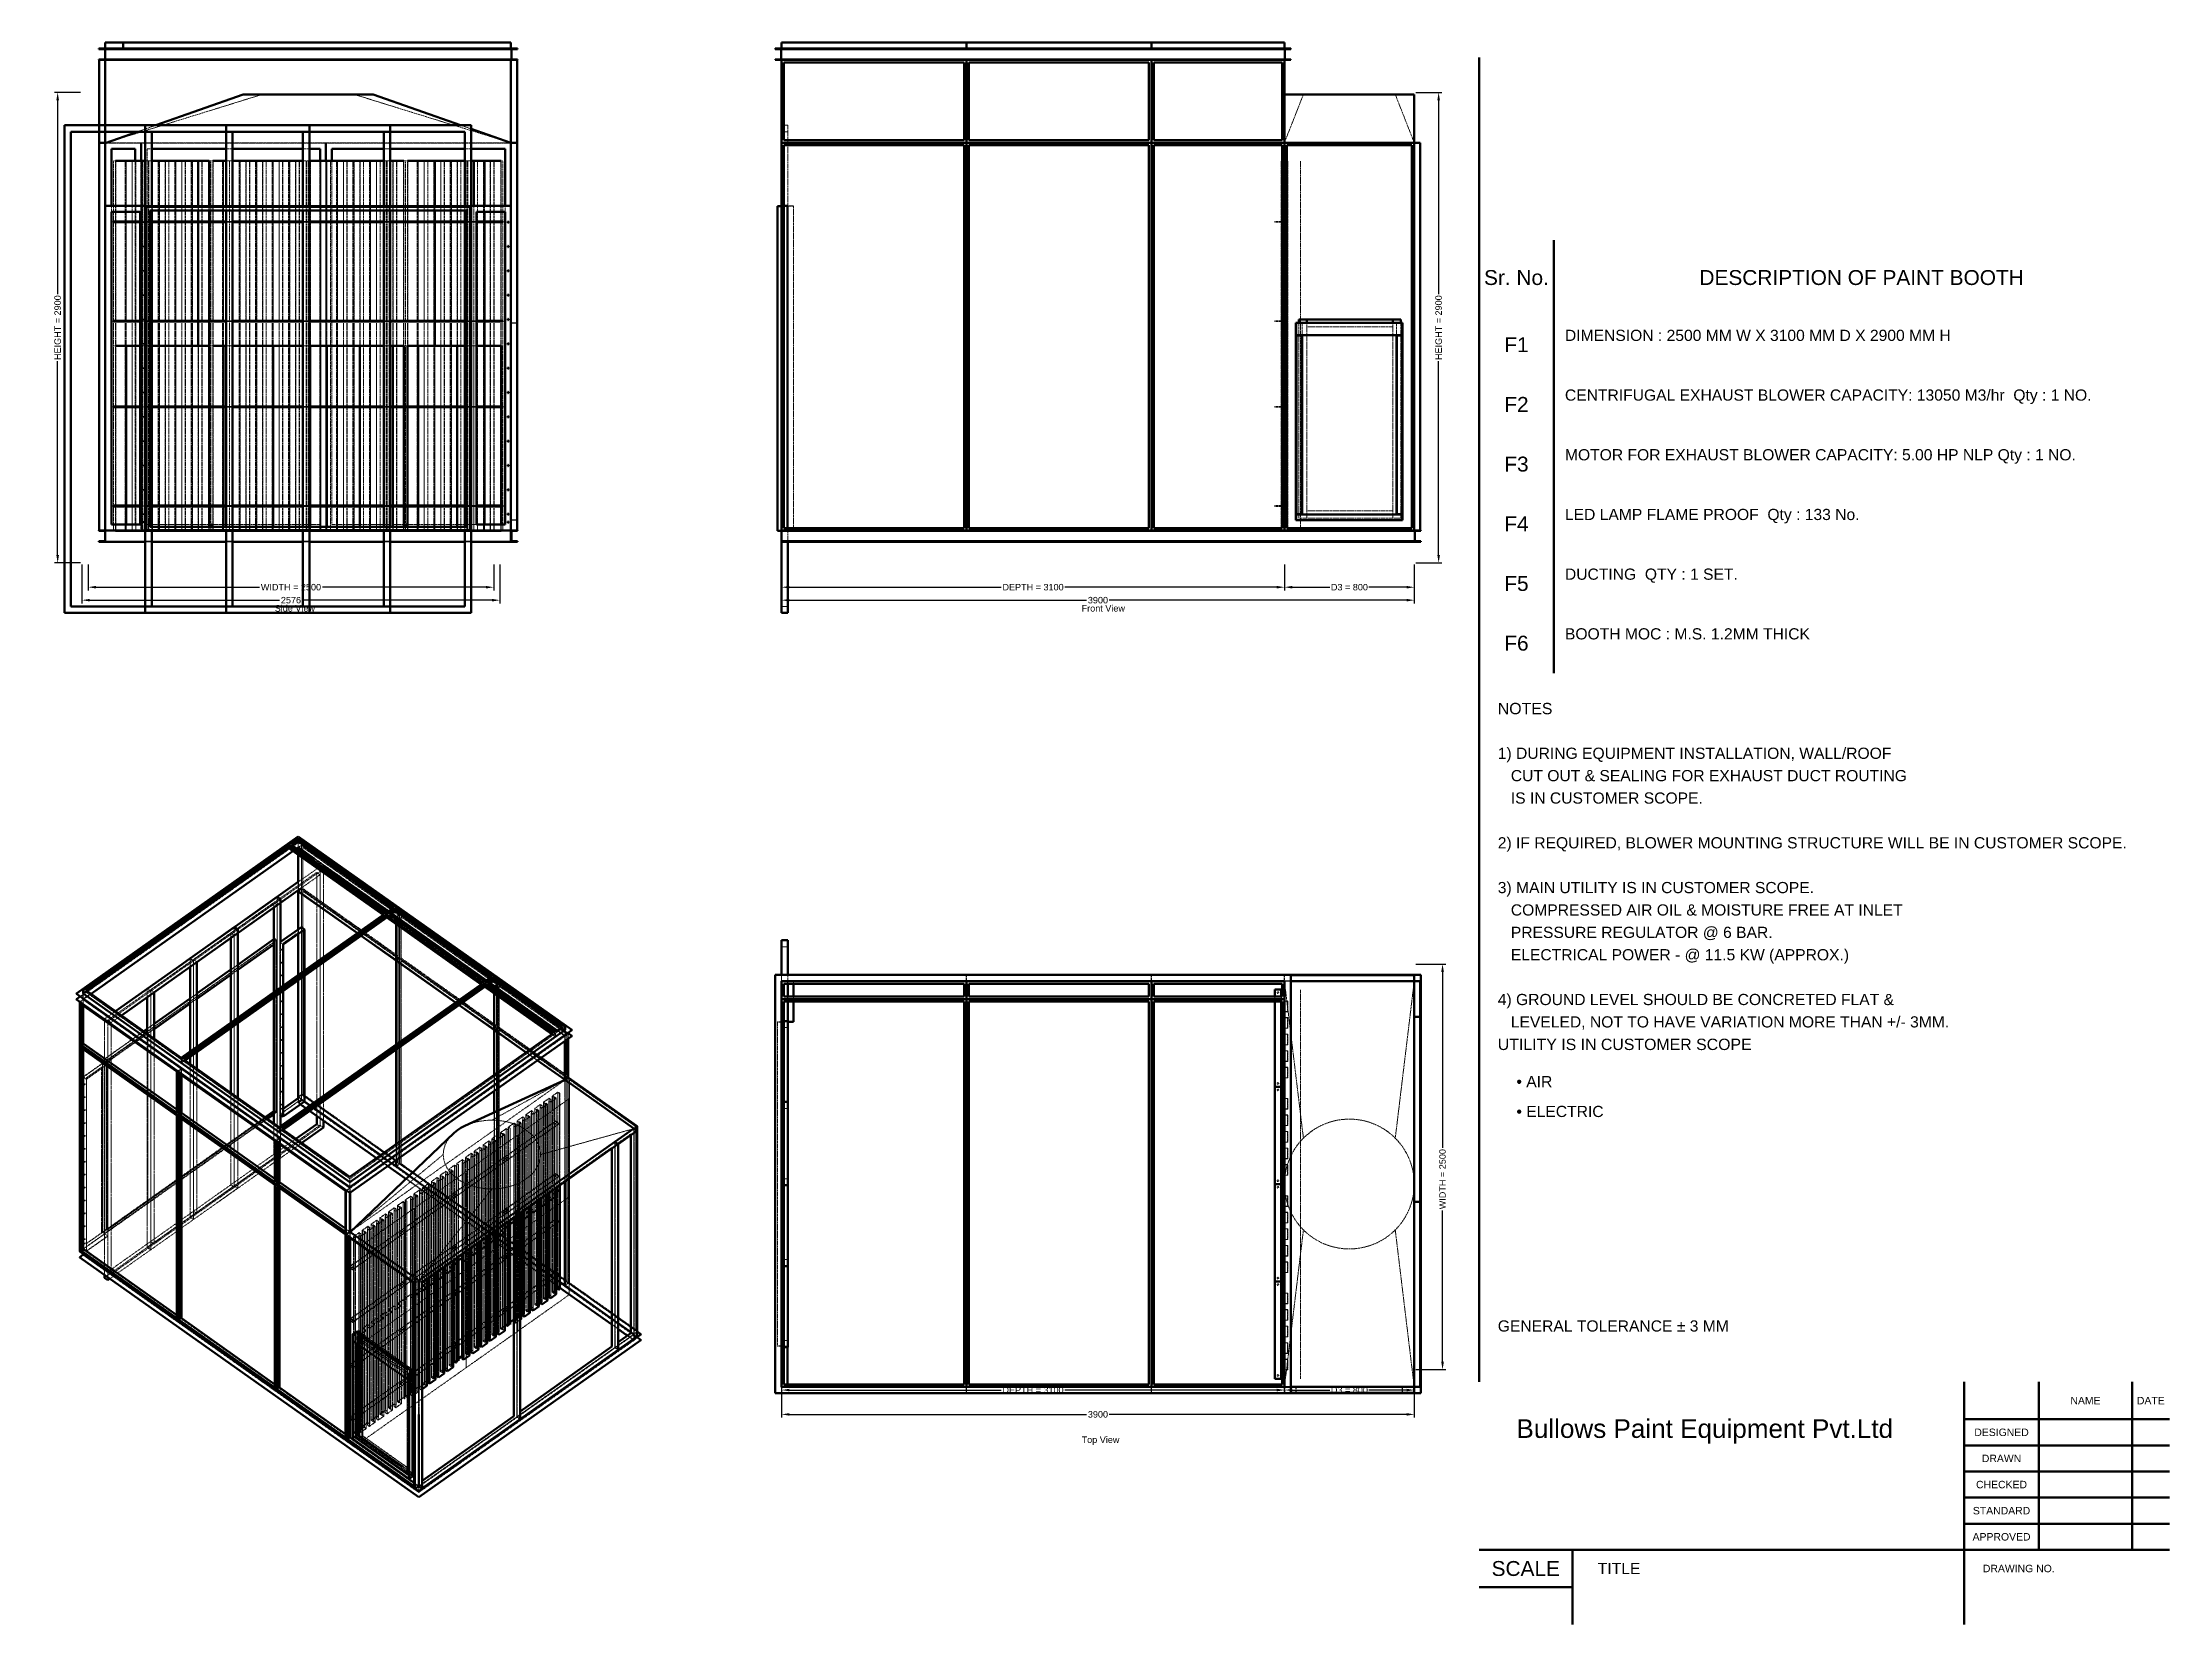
# Model space of a CAD drawing. Header units: millimetres. Extents: x 909 to 14018, y 345 to 10097.
import ezdxf
from ezdxf.enums import TextEntityAlignment as Align

# ---------------------------------------------------------------- set-up
doc = ezdxf.new("R2010")
doc.units = ezdxf.units.MM
doc.linetypes.add('Hidden', pattern=[15, 5, -3, 5, -2])
for name, color, linetype, lineweight in [('Default', 7, 'Continuous', 50), ('Edges', 7, 'Hidden', 15), ('HiddenEdges', 2, 'Hidden', 15), ('HiddenSilhouettes', 2, 'Hidden', 15), ('HiddenWires', 7, 'Hidden', 15), ('Silhouettes', 7, 'Continuous', 50), ('Wires', 7, 'Hidden', 15)]:
    doc.layers.add(name, color=color, linetype=linetype, lineweight=lineweight)
doc.layers.add('Dimension', color=7, linetype='Continuous', lineweight=50, true_color=0x6495ed)
doc.styles.add('Default', font='arial.ttf')
doc.dimstyles.get("Standard").update_dxf_attribs({"dimtxt": 0.18, "dimasz": 0.18, "dimexe": 0.18, "dimexo": 0.0625, "dimgap": 0.09, "dimtad": 0, "dimtih": 1, "dimtoh": 1, "dimdec": 4, "dimzin": 0, "dimdsep": 46, "dimtxsty": 'Standard', "dimcen": 0.09, "dimadec": 0, "dimazin": 0, "dimtfac": 1, "dimtdec": 4, "dimtofl": 0, "dimtmove": 0, "dimatfit": 3, "dimfxl": 1, "dimtolj": 1, "dimtzin": 0, "dimarcsym": 0})

msp = doc.modelspace()

# ---------------------------------------------------------------- texts
at = {"layer": 'Default', "style": 'Default'}
for s, height, p in [('Sr. No.', 92, (9993.5, 8648)), ('DESCRIPTION OF PAINT BOOTH', 92, (12121, 8648)), ('F1', 92, (9993.5, 8234)), ('F2', 92, (9993.5, 7866)), ('F3', 92, (9993.5, 7498)), ('F4', 92, (9993.5, 7130)), ('F5', 92, (9993.5, 6762)), ('F6', 92, (9993.5, 6394)), ('NAME', 46, (13501, 1725)), ('DATE', 46, (13903.5, 1725)), ('DESIGNED', 46, (12983.5, 1529.5)), ('DRAWN', 46, (12983.5, 1368.5)), ('CHECKED', 46, (12983.5, 1207.5)), ('STANDARD', 46, (12983.5, 1046.5)), ('APPROVED', 46, (12983.5, 885.5)), ('SCALE', 92, (10051, 690)), ('TITLE', 69, (10626, 690))]:
    msp.add_text(s, height=height, dxfattribs=at).set_placement(p, align=Align.MIDDLE_CENTER)
for s, height, p in [('DIMENSION : 2500 MM W X 3100 MM D X 2900 MM H', 69, (10292.5, 8326)), ('CENTRIFUGAL EXHAUST BLOWER CAPACITY: 13050 M3/hr  Qty : 1 NO.', 69, (10292.5, 7958)), ('MOTOR FOR EXHAUST BLOWER CAPACITY: 5.00 HP NLP Qty : 1 NO.', 69, (10292.5, 7590)), ('LED LAMP FLAME PROOF  Qty : 133 No.', 69, (10292.5, 7222)), ('DUCTING  QTY : 1 SET.', 69, (10292.5, 6854)), ('BOOTH MOC : M.S. 1.2MM THICK', 69, (10292.5, 6486)), ('NOTES', 70, (9878.5, 6026)), ('1) DURING EQUIPMENT INSTALLATION, WALL/ROOF', 69, (9878.5, 5750)), ('   CUT OUT & SEALING FOR EXHAUST DUCT ROUTING', 69, (9878.5, 5612)), ('   IS IN CUSTOMER SCOPE.', 69, (9878.5, 5474)), ('2) IF REQUIRED, BLOWER MOUNTING STRUCTURE WILL BE IN CUSTOMER SCOPE.', 69, (9878.5, 5198)), ('3) MAIN UTILITY IS IN CUSTOMER SCOPE.', 69, (9878.5, 4922)), ('   COMPRESSED AIR OIL & MOISTURE FREE AT INLET', 69, (9878.5, 4784)), ('   PRESSURE REGULATOR @ 6 BAR.', 69, (9878.5, 4646)), ('   ELECTRICAL POWER - @ 11.5 KW (APPROX.)', 69, (9878.5, 4508)), ('4) GROUND LEVEL SHOULD BE CONCRETED FLAT &', 69, (9878.5, 4232)), ('   LEVELED, NOT TO HAVE VARIATION MORE THAN +/- 3MM.', 69, (9878.5, 4094)), ('UTILITY IS IN CUSTOMER SCOPE', 70, (9878.5, 3956)), ('• AIR', 69, (9993.5, 3726)), ('• ELECTRIC', 69, (9993.5, 3542)), ('Bullows Paint Equipment Pvt.Ltd', 115, (9993.5, 1610))]:
    msp.add_text(s, height=height, dxfattribs=at).set_placement(p, align=Align.TOP_LEFT)
for s, height, p in [('GENERAL TOLERANCE ± 3 MM', 69, (9878.5, 2185)), ('DRAWING NO.', 46, (12868.5, 690))]:
    msp.add_text(s, height=height, dxfattribs=at).set_placement(p, align=Align.MIDDLE_LEFT)
at = {"layer": 'Dimension', "style": 'Default'}
for s, p in [('Side View', (2339.8333, 6589)), ('Front View', (7313.5, 6589)), ('Top View', (7313.5, 1464))]:
    msp.add_text(s, height=40, dxfattribs=at).set_placement(p)

# ---------------------------------------------------------------- blocks, each defined once
blk = doc.blocks.new('Top')
at = {"layer": 'Edges'}
for points in [[(1833, 176), (1950, 1144)], [(1190, 813), (1267, 176)], [(1190, -1026), (1267, -389)], [(1833, -389), (1950, -1356)]]:
    blk.add_lwpolyline(points, dxfattribs=at)
for start, end in [(45, 135), (135, 154.2984), (315, 45), (205.7016, 225), (225, 315)]:
    blk.add_arc((1550, -106), 400, start, end, dxfattribs=at)
at = {"layer": 'HiddenEdges'}
for points in [[(1150, 1144), (1190, 813)], [(1150, -1356), (1190, -1026)]]:
    blk.add_lwpolyline(points, dxfattribs=at)
for points in [[(-1950, 1357, 0), (-1910, 1357, 0)], [(-1949, 1144, 0), (-1949, 1180, 0)], [(-1949, 1180, 0), (-811, 1180, 0)], [(-1935, 1180, 0), (-1935, 1182, 0)], [(-825, 1180, 0), (-825, 1182, 0)], [(-811, 1144, 0), (-811, 1180, 0)], [(-809, 1180, 0), (329, 1180, 0)], [(-809, 1144, 0), (-809, 1180, 0)], [(-795, 1180, 0), (-795, 1182, 0)], [(315, 1180, 0), (315, 1182, 0)], [(329, 1144, 0), (329, 1180, 0)], [(331, 1144, 0), (331, 1180, 0)], [(331, 1180, 0), (1149, 1180, 0)], [(345, 1180, 0), (345, 1182, 0)], [(1135, 1180, 0), (1135, 1182, 0)], [(1149, 1144, 0), (1149, 1180, 0)], [(1151, 1180, 0), (1949, 1180, 0)], [(1151, 1144, 0), (1151, 1180, 0)], [(1165, 1180, 0), (1165, 1182, 0)], [(1935, 1180, 0), (1935, 1182, 0)], [(1949, 1144, 0), (1949, 1180, 0)], [(-1953, -1360, 0), (-1953, 1147, 0)], [(-1953, 1147, 0), (1153, 1147, 0)], [(-1950, 1147, 0), (1953, 1147, 0)], [(-1949, 1142, 0), (-811, 1142, 0)], [(-1949, 1035, 0), (-1949, 1142, 0)], [(-1913, 1107, 0), (-1912, 1107, 0)], [(-1912, 895, 0), (-1912, 1142, 0)], [(-811, 1035, 0), (-811, 1142, 0)], [(-809, 1142, 0), (329, 1142, 0)], [(-809, 1035, 0), (-809, 1142, 0)], [(329, 1035, 0), (329, 1142, 0)], [(331, 1035, 0), (331, 1142, 0)], [(331, 1142, 0), (1149, 1142, 0)], [(1149, 1035, 0), (1149, 1142, 0)], [(1153, -1360, 0), (1153, 1147, 0)], [(1950, 1107, 0), (1951, 1107, 0)], [(1951, 925, 0), (1951, 1142, 0)], [(1951, 1142, 0), (1987, 1142, 0)], [(1953, -1360, 0), (1953, 1147, 0)], [(-1949, 1035, 0), (-811, 1035, 0)], [(-1949, 1032, 0), (-811, 1032, 0)], [(-1949, -1355, 0), (-1949, 1032, 0)], [(-1913, 930, 0), (-1912, 930, 0)], [(-811, -1355, 0), (-811, 1032, 0)], [(-809, 1035, 0), (329, 1035, 0)], [(-809, -1355, 0), (-809, 1032, 0)], [(-809, 1032, 0), (329, 1032, 0)], [(329, -1355, 0), (329, 1032, 0)], [(331, 1035, 0), (1149, 1035, 0)], [(331, 1032, 0), (1149, 1032, 0)], [(331, -1355, 0), (331, 1032, 0)], [(1149, -1355, 0), (1149, 1032, 0)], [(1950, 960, 0), (1951, 960, 0)], [(1951, 925, 0), (1987, 925, 0)], [(1951, 922, 0), (1987, 922, 0)], [(1951, -215, 0), (1951, 922, 0)], [(-1975, 891, 0), (-1953, 891, 0)], [(-1953, 869, 0), (-1950, 869, 0)], [(-1950, 858, 0), (-1910, 858, 0)], [(-1913, 914, 0), (-1912, 914, 0)], [(-1913, 913, 0), (-1912, 913, 0)], [(-1913, 912, 0), (-1912, 912, 0)], [(-1913, 912, 0), (-1912, 912, 0)], [(-1913, 911, 0), (-1912, 911, 0)], [(-1912, 895, 0), (-1876, 895, 0)], [(1950, 887, 0), (1951, 887, 0)], [(-1950, 360, 0), (-1910, 360, 0)], [(-1950, -74, 0), (-1910, -74, 0)], [(1950, -180, 0), (1951, -180, 0)], [(1950, -253, 0), (1951, -253, 0)], [(1951, -215, 0), (1987, -215, 0)], [(1951, -1355, 0), (1951, -218, 0)], [(1951, -218, 0), (1987, -218, 0)], [(-1950, -572, 0), (-1910, -572, 0)], [(-1975, -1104, 0), (-1953, -1104, 0)], [(-1953, -1082, 0), (-1950, -1082, 0)], [(-1950, -1071, 0), (-1910, -1071, 0)], [(-1950, -1143, 0), (-1949, -1143, 0)], [(-1949, -1108, 0), (-1913, -1108, 0)], [(-1953, -1360, 0), (1153, -1360, 0)], [(-1950, -1320, 0), (-1949, -1320, 0)], [(-1950, -1336, 0), (-1949, -1336, 0)], [(-1950, -1337, 0), (-1949, -1337, 0)], [(-1950, -1338, 0), (-1949, -1338, 0)], [(-1950, -1338, 0), (-1949, -1338, 0)], [(-1950, -1339, 0), (-1949, -1339, 0)], [(-1950, -1360, 0), (1953, -1360, 0)], [(-1949, -1355, 0), (-811, -1355, 0)], [(-1949, -1393, 0), (-1949, -1356, 0)], [(-1949, -1393, 0), (-811, -1393, 0)], [(-1935, -1394, 0), (-1935, -1393, 0)], [(-825, -1394, 0), (-825, -1393, 0)], [(-811, -1393, 0), (-811, -1356, 0)], [(-809, -1355, 0), (329, -1355, 0)], [(-809, -1393, 0), (-809, -1356, 0)], [(-809, -1393, 0), (329, -1393, 0)], [(-795, -1394, 0), (-795, -1393, 0)], [(315, -1394, 0), (315, -1393, 0)], [(329, -1393, 0), (329, -1356, 0)], [(331, -1355, 0), (1149, -1355, 0)], [(331, -1393, 0), (331, -1356, 0)], [(331, -1393, 0), (1149, -1393, 0)], [(345, -1394, 0), (345, -1393, 0)], [(1135, -1394, 0), (1135, -1393, 0)], [(1149, -1393, 0), (1149, -1356, 0)], [(1151, -1393, 0), (1151, -1356, 0)], [(1151, -1393, 0), (1949, -1393, 0)], [(1165, -1394, 0), (1165, -1393, 0)], [(1222, -1358, 0), (1878, -1358, 0)], [(1222, -1393, 0), (1878, -1393, 0)], [(1260, -1356, 0), (1260, -1355, 0)], [(1840, -1356, 0), (1840, -1355, 0)], [(1935, -1394, 0), (1935, -1393, 0)], [(1949, -1393, 0), (1949, -1356, 0)], [(1950, -1320, 0), (1951, -1320, 0)], [(1951, -1355, 0), (1987, -1355, 0)]]:
    blk.add_polyline3d(points, dxfattribs=at)
blk.add_arc((1550, -106), 400, 154.2984, 205.7016, dxfattribs=at)
at = {"layer": 'HiddenSilhouettes'}
for points in [[(-1950, 1047, 0), (-1950, 1184, 0)], [(-1950, 1144, 0), (-1950, 1182, 0)], [(-1950, 1182, 0), (-810, 1182, 0)], [(-1910, 1129, 0), (-1910, 1184, 0)], [(-810, 1144, 0), (-810, 1182, 0)], [(-810, 1182, 0), (330, 1182, 0)], [(330, 1144, 0), (330, 1182, 0)], [(330, 1182, 0), (1150, 1182, 0)], [(1150, 1144, 0), (1150, 1182, 0)], [(1150, 1182, 0), (1190, 1182, 0)], [(-1950, 1145, 0), (-810, 1145, 0)], [(-1913, 894, 0), (-1913, 1144, 0)], [(-1876, 1129, 0), (-1876, 1144, 0)], [(-810, 1145, 0), (330, 1145, 0)], [(330, 1145, 0), (1150, 1145, 0)], [(1119, 1144, 0), (1244, 1144, 0)], [(1135, 1081, 0), (1150, 1081, 0)], [(1135, 1080, 0), (1150, 1080, 0)], [(1150, 1145, 0), (1950, 1145, 0)], [(1150, 1144, 0), (1190, 1144, 0)], [(-1910, 1019, 0), (-1910, 1049, 0)], [(-1876, 1019, 0), (-1876, 1049, 0)], [(1090, 1019, 0), (1090, 1049, 0)], [(1130, 1019, 0), (1130, 1049, 0)], [(1130, 1019, 0), (1130, 1049, 0)], [(1131, 1019, 0), (1131, 1049, 0)], [(1135, 1016, 0), (1150, 1016, 0)], [(1135, 1015, 0), (1150, 1015, 0)], [(1135, 979, 0), (1150, 979, 0)], [(1135, 978, 0), (1150, 978, 0)], [(1150, 1022, 0), (1170, 1022, 0)], [(1150, 1021, 0), (1169, 1021, 0)], [(1150, 957, 0), (1169, 957, 0)], [(1150, 956, 0), (1170, 956, 0)], [(1150, 920, 0), (1170, 920, 0)], [(1150, 919, 0), (1169, 919, 0)], [(1169, 957, 0), (1169, 1021, 0)], [(1169, 855, 0), (1169, 919, 0)], [(1170, 956, 0), (1170, 1022, 0)], [(1170, 854, 0), (1170, 920, 0)], [(-1975, -1106, 0), (-1975, 894, 0)], [(-1975, 894, 0), (-1950, 894, 0)], [(-1950, 898, 0), (-1935, 898, 0)], [(-1913, 915, 0), (-1912, 915, 0)], [(-1913, 910, 0), (-1912, 910, 0)], [(-1913, 894, 0), (-1910, 894, 0)], [(1135, 914, 0), (1150, 914, 0)], [(1135, 913, 0), (1150, 913, 0)], [(1135, 877, 0), (1150, 877, 0)], [(1135, 876, 0), (1150, 876, 0)], [(1135, 812, 0), (1150, 812, 0)], [(1135, 811, 0), (1150, 811, 0)], [(1150, 855, 0), (1169, 855, 0)], [(1150, 854, 0), (1170, 854, 0)], [(1150, 818, 0), (1170, 818, 0)], [(1150, 817, 0), (1169, 817, 0)], [(1169, 753, 0), (1169, 817, 0)], [(1170, 752, 0), (1170, 818, 0)], [(1135, 775, 0), (1150, 775, 0)], [(1135, 774, 0), (1150, 774, 0)], [(1135, 710, 0), (1150, 710, 0)], [(1135, 709, 0), (1150, 709, 0)], [(1135, 673, 0), (1150, 673, 0)], [(1135, 672, 0), (1150, 672, 0)], [(1150, 753, 0), (1169, 753, 0)], [(1150, 752, 0), (1170, 752, 0)], [(1150, 716, 0), (1170, 716, 0)], [(1150, 715, 0), (1169, 715, 0)], [(1169, 651, 0), (1169, 715, 0)], [(1170, 650, 0), (1170, 716, 0)], [(1135, 608, 0), (1150, 608, 0)], [(1135, 607, 0), (1150, 607, 0)], [(1135, 571, 0), (1150, 571, 0)], [(1135, 570, 0), (1150, 570, 0)], [(1150, 651, 0), (1169, 651, 0)], [(1150, 650, 0), (1170, 650, 0)], [(1150, 614, 0), (1170, 614, 0)], [(1150, 613, 0), (1169, 613, 0)], [(1150, 549, 0), (1169, 549, 0)], [(1150, 548, 0), (1170, 548, 0)], [(1169, 549, 0), (1169, 613, 0)], [(1170, 548, 0), (1170, 614, 0)], [(-1950, 400, 0), (-1935, 400, 0)], [(1135, 506, 0), (1150, 506, 0)], [(1135, 505, 0), (1150, 505, 0)], [(1135, 481, 0), (1150, 481, 0)], [(1135, 480, 0), (1150, 480, 0)], [(1135, 416, 0), (1150, 416, 0)], [(1135, 415, 0), (1150, 415, 0)], [(1150, 422, 0), (1170, 422, 0)], [(1150, 421, 0), (1169, 421, 0)], [(1169, 357, 0), (1169, 421, 0)], [(1170, 356, 0), (1170, 422, 0)], [(1135, 379, 0), (1150, 379, 0)], [(1135, 378, 0), (1150, 378, 0)], [(1135, 314, 0), (1150, 314, 0)], [(1135, 313, 0), (1150, 313, 0)], [(1135, 277, 0), (1150, 277, 0)], [(1135, 276, 0), (1150, 276, 0)], [(1150, 357, 0), (1169, 357, 0)], [(1150, 356, 0), (1170, 356, 0)], [(1150, 320, 0), (1170, 320, 0)], [(1150, 319, 0), (1169, 319, 0)], [(1169, 255, 0), (1169, 319, 0)], [(1170, 254, 0), (1170, 320, 0)], [(1135, 212, 0), (1150, 212, 0)], [(1135, 211, 0), (1150, 211, 0)], [(1135, 175, 0), (1150, 175, 0)], [(1135, 174, 0), (1150, 174, 0)], [(1150, 255, 0), (1169, 255, 0)], [(1150, 254, 0), (1170, 254, 0)], [(1150, 218, 0), (1170, 218, 0)], [(1150, 217, 0), (1169, 217, 0)], [(1150, 153, 0), (1169, 153, 0)], [(1150, 152, 0), (1170, 152, 0)], [(1169, 153, 0), (1169, 217, 0)], [(1170, 152, 0), (1170, 218, 0)], [(1135, 110, 0), (1150, 110, 0)], [(1135, 109, 0), (1150, 109, 0)], [(1135, 73, 0), (1150, 73, 0)], [(1135, 72, 0), (1150, 72, 0)], [(1135, 8, 0), (1150, 8, 0)], [(1135, 7, 0), (1150, 7, 0)], [(1150, 116, 0), (1170, 116, 0)], [(1150, 115, 0), (1169, 115, 0)], [(1150, 51, 0), (1169, 51, 0)], [(1150, 50, 0), (1170, 50, 0)], [(1150, 14, 0), (1170, 14, 0)], [(1150, 13, 0), (1169, 13, 0)], [(1169, 51, 0), (1169, 115, 0)], [(1169, -51, 0), (1169, 13, 0)], [(1170, 50, 0), (1170, 116, 0)], [(1170, -52, 0), (1170, 14, 0)], [(-1950, -114, 0), (-1935, -114, 0)], [(1135, -29, 0), (1150, -29, 0)], [(1135, -30, 0), (1150, -30, 0)], [(1135, -94, 0), (1150, -94, 0)], [(1135, -95, 0), (1150, -95, 0)], [(1135, -119, 0), (1150, -119, 0)], [(1135, -120, 0), (1150, -120, 0)], [(1150, -51, 0), (1169, -51, 0)], [(1150, -52, 0), (1170, -52, 0)], [(1135, -184, 0), (1150, -184, 0)], [(1135, -185, 0), (1150, -185, 0)], [(1135, -221, 0), (1150, -221, 0)], [(1135, -222, 0), (1150, -222, 0)], [(1150, -178, 0), (1170, -178, 0)], [(1150, -179, 0), (1169, -179, 0)], [(1150, -243, 0), (1169, -243, 0)], [(1150, -244, 0), (1170, -244, 0)], [(1169, -243, 0), (1169, -179, 0)], [(1170, -244, 0), (1170, -178, 0)], [(1135, -286, 0), (1150, -286, 0)], [(1135, -287, 0), (1150, -287, 0)], [(1135, -323, 0), (1150, -323, 0)], [(1135, -324, 0), (1150, -324, 0)], [(1135, -388, 0), (1150, -388, 0)], [(1135, -389, 0), (1150, -389, 0)], [(1150, -280, 0), (1170, -280, 0)], [(1150, -281, 0), (1169, -281, 0)], [(1150, -345, 0), (1169, -345, 0)], [(1150, -346, 0), (1170, -346, 0)], [(1150, -382, 0), (1170, -382, 0)], [(1150, -383, 0), (1169, -383, 0)], [(1169, -345, 0), (1169, -281, 0)], [(1169, -447, 0), (1169, -383, 0)], [(1170, -346, 0), (1170, -280, 0)], [(1170, -448, 0), (1170, -382, 0)], [(1135, -425, 0), (1150, -425, 0)], [(1135, -426, 0), (1150, -426, 0)], [(1135, -490, 0), (1150, -490, 0)], [(1135, -491, 0), (1150, -491, 0)], [(1150, -447, 0), (1169, -447, 0)], [(1150, -448, 0), (1170, -448, 0)], [(1150, -484, 0), (1170, -484, 0)], [(1150, -485, 0), (1169, -485, 0)], [(1169, -549, 0), (1169, -485, 0)], [(1170, -550, 0), (1170, -484, 0)], [(-1950, -612, 0), (-1935, -612, 0)], [(1135, -527, 0), (1150, -527, 0)], [(1135, -528, 0), (1150, -528, 0)], [(1135, -592, 0), (1150, -592, 0)], [(1135, -593, 0), (1150, -593, 0)], [(1135, -629, 0), (1150, -629, 0)], [(1135, -630, 0), (1150, -630, 0)], [(1150, -549, 0), (1169, -549, 0)], [(1150, -550, 0), (1170, -550, 0)], [(1150, -586, 0), (1170, -586, 0)], [(1150, -587, 0), (1169, -587, 0)], [(1150, -651, 0), (1169, -651, 0)], [(1150, -652, 0), (1170, -652, 0)], [(1169, -651, 0), (1169, -587, 0)], [(1170, -652, 0), (1170, -586, 0)], [(1135, -694, 0), (1150, -694, 0)], [(1135, -695, 0), (1150, -695, 0)], [(1135, -719, 0), (1150, -719, 0)], [(1135, -720, 0), (1150, -720, 0)], [(1135, -784, 0), (1150, -784, 0)], [(1135, -785, 0), (1150, -785, 0)], [(1150, -778, 0), (1170, -778, 0)], [(1150, -779, 0), (1169, -779, 0)], [(1169, -843, 0), (1169, -779, 0)], [(1170, -844, 0), (1170, -778, 0)], [(1135, -821, 0), (1150, -821, 0)], [(1135, -822, 0), (1150, -822, 0)], [(1135, -886, 0), (1150, -886, 0)], [(1135, -887, 0), (1150, -887, 0)], [(1150, -843, 0), (1169, -843, 0)], [(1150, -844, 0), (1170, -844, 0)], [(1150, -880, 0), (1170, -880, 0)], [(1150, -881, 0), (1169, -881, 0)], [(1169, -945, 0), (1169, -881, 0)], [(1170, -946, 0), (1170, -880, 0)], [(1135, -923, 0), (1150, -923, 0)], [(1135, -924, 0), (1150, -924, 0)], [(1135, -988, 0), (1150, -988, 0)], [(1135, -989, 0), (1150, -989, 0)], [(1135, -1025, 0), (1150, -1025, 0)], [(1135, -1026, 0), (1150, -1026, 0)], [(1150, -945, 0), (1169, -945, 0)], [(1150, -946, 0), (1170, -946, 0)], [(1150, -982, 0), (1170, -982, 0)], [(1150, -983, 0), (1169, -983, 0)], [(1150, -1047, 0), (1169, -1047, 0)], [(1150, -1048, 0), (1170, -1048, 0)], [(1169, -1047, 0), (1169, -983, 0)], [(1170, -1048, 0), (1170, -982, 0)], [(-1975, -1106, 0), (-1950, -1106, 0)], [(-1950, -1106, 0), (-1913, -1106, 0)], [(-1950, -1111, 0), (-1935, -1111, 0)], [(-1913, -1111, 0), (-1913, -1106, 0)], [(1135, -1090, 0), (1150, -1090, 0)], [(1135, -1091, 0), (1150, -1091, 0)], [(1135, -1127, 0), (1150, -1127, 0)], [(1135, -1128, 0), (1150, -1128, 0)], [(1150, -1084, 0), (1170, -1084, 0)], [(1150, -1085, 0), (1169, -1085, 0)], [(1150, -1149, 0), (1169, -1149, 0)], [(1150, -1150, 0), (1170, -1150, 0)], [(1169, -1149, 0), (1169, -1085, 0)], [(1170, -1150, 0), (1170, -1084, 0)], [(1135, -1192, 0), (1150, -1192, 0)], [(1135, -1193, 0), (1150, -1193, 0)], [(1135, -1229, 0), (1150, -1229, 0)], [(1135, -1230, 0), (1150, -1230, 0)], [(1135, -1294, 0), (1150, -1294, 0)], [(1135, -1295, 0), (1150, -1295, 0)], [(1150, -1186, 0), (1170, -1186, 0)], [(1150, -1187, 0), (1169, -1187, 0)], [(1150, -1251, 0), (1169, -1251, 0)], [(1150, -1252, 0), (1170, -1252, 0)], [(1169, -1251, 0), (1169, -1187, 0)], [(1170, -1252, 0), (1170, -1186, 0)], [(-1950, -1336, 0), (-1949, -1336, 0)], [(-1950, -1340, 0), (-1949, -1340, 0)], [(-1950, -1355, 0), (-810, -1355, 0)], [(-1950, -1394, 0), (-1950, -1356, 0)], [(-1950, -1396, 0), (-1950, -1356, 0)], [(-1950, -1394, 0), (-810, -1394, 0)], [(-1913, -1356, 0), (-1913, -1342, 0)], [(-995, -1356, 0), (995, -1356, 0)], [(-810, -1355, 0), (330, -1355, 0)], [(-810, -1394, 0), (-810, -1356, 0)], [(-810, -1394, 0), (330, -1394, 0)], [(330, -1355, 0), (1150, -1355, 0)], [(330, -1394, 0), (330, -1356, 0)], [(330, -1394, 0), (1150, -1394, 0)], [(1119, -1356, 0), (1244, -1356, 0)], [(1119, -1396, 0), (1190, -1396, 0)], [(1150, -1355, 0), (1950, -1355, 0)], [(1150, -1394, 0), (1150, -1356, 0)], [(1150, -1356, 0), (1190, -1356, 0)], [(1150, -1394, 0), (1190, -1394, 0)], [(1220, -1394, 0), (1220, -1356, 0)], [(1222, -1394, 0), (1222, -1356, 0)], [(1224, -1358, 0), (1224, -1356, 0)], [(1238, -1354, 0), (1288, -1354, 0)], [(1238, -1356, 0), (1238, -1354, 0)], [(1258, -1358, 0), (1258, -1356, 0)], [(1260, -1358, 0), (1260, -1356, 0)], [(1288, -1356, 0), (1288, -1354, 0)], [(1288, -1354, 0), (1818, -1354, 0)], [(1818, -1356, 0), (1818, -1354, 0)], [(1818, -1354, 0), (1868, -1354, 0)], [(1840, -1358, 0), (1840, -1356, 0)], [(1842, -1358, 0), (1842, -1356, 0)], [(1868, -1356, 0), (1868, -1354, 0)], [(1876, -1394, 0), (1876, -1356, 0)], [(1878, -1394, 0), (1878, -1356, 0)], [(1950, -1356, 0), (1950, -1355, 0)]]:
    blk.add_polyline3d(points, dxfattribs=at)
at = {"layer": 'HiddenWires'}
for points in [[(1250, 494, 0), (1250, 1094, 0)], [(1250, -106, 0), (1250, 494, 0)], [(1950, -349, 0), (1950, 0, 0)], [(1250, -706, 0), (1250, -106, 0)], [(1250, -1306, 0), (1250, -706, 0)]]:
    blk.add_polyline3d(points, dxfattribs=at)
at = {"layer": 'Silhouettes'}
blk.add_lwpolyline([(-1950, 698), (-1950, 1047)], dxfattribs=at)
for points in [[(-1950, 1184, 0), (-1950, 1397, 0)], [(-1950, 1397, 0), (-1910, 1397, 0)], [(-1910, 1184, 0), (-1910, 1397, 0)], [(-1990, 1184, 0), (1190, 1184, 0)], [(-1990, -1396, 0), (-1990, 1184, 0)], [(1119, 1184, 0), (1990, 1184, 0)], [(1190, -1396, 0), (1190, 1184, 0)], [(1190, 1182, 0), (1950, 1182, 0)], [(1950, 1144, 0), (1950, 1182, 0)], [(1990, -1396, 0), (1990, 1184, 0)], [(-1950, 1034, 0), (-1950, 1144, 0)], [(-1950, 1144, 0), (-810, 1144, 0)], [(-1935, 1049, 0), (-1935, 1129, 0)], [(-1935, 1129, 0), (-825, 1129, 0)], [(-1910, 1049, 0), (-1910, 1129, 0)], [(-1876, 1049, 0), (-1876, 1129, 0)], [(-995, 1144, 0), (995, 1144, 0)], [(-825, 1049, 0), (-825, 1129, 0)], [(-810, 1034, 0), (-810, 1144, 0)], [(-810, 1144, 0), (330, 1144, 0)], [(-795, 1129, 0), (315, 1129, 0)], [(-795, 1049, 0), (-795, 1129, 0)], [(315, 1049, 0), (315, 1129, 0)], [(330, 1034, 0), (330, 1144, 0)], [(330, 1144, 0), (1150, 1144, 0)], [(345, 1129, 0), (1135, 1129, 0)], [(345, 1049, 0), (345, 1129, 0)], [(1090, 1049, 0), (1090, 1094, 0)], [(1090, 1094, 0), (1130, 1094, 0)], [(1130, 1049, 0), (1130, 1094, 0)], [(1130, 1049, 0), (1130, 1081, 0)], [(1130, 1081, 0), (1135, 1081, 0)], [(1131, 1049, 0), (1131, 1080, 0)], [(1131, 1080, 0), (1135, 1080, 0)], [(1135, 1049, 0), (1135, 1129, 0)], [(1150, 1034, 0), (1150, 1144, 0)], [(1190, 1144, 0), (1950, 1144, 0)], [(1950, -106, 0), (1950, 1144, 0)], [(1950, 1047, 0), (1950, 1144, 0)], [(1950, 1144, 0), (1987, 1144, 0)], [(1987, 924, 0), (1987, 1144, 0)], [(-1950, 1034, 0), (-810, 1034, 0)], [(-1950, -1356, 0), (-1950, 1034, 0)], [(-1935, 1049, 0), (-825, 1049, 0)], [(-1935, -1342, 0), (-1935, 1019, 0)], [(-1935, 1019, 0), (-825, 1019, 0)], [(-1910, 0, 0), (-1910, 1019, 0)], [(-1876, 894, 0), (-1876, 1019, 0)], [(-825, -1342, 0), (-825, 1019, 0)], [(-810, -1356, 0), (-810, 1034, 0)], [(-810, 1034, 0), (330, 1034, 0)], [(-795, 1049, 0), (315, 1049, 0)], [(-795, 1019, 0), (315, 1019, 0)], [(-795, -1342, 0), (-795, 1019, 0)], [(315, -1342, 0), (315, 1019, 0)], [(330, -1356, 0), (330, 1034, 0)], [(330, 1034, 0), (1150, 1034, 0)], [(345, 1049, 0), (1135, 1049, 0)], [(345, -1342, 0), (345, 1019, 0)], [(345, 1019, 0), (1135, 1019, 0)], [(1090, 494, 0), (1090, 1019, 0)], [(1130, 1015, 0), (1130, 1019, 0)], [(1130, 494, 0), (1130, 1019, 0)], [(1130, 1015, 0), (1135, 1015, 0)], [(1130, 913, 0), (1130, 979, 0)], [(1130, 979, 0), (1135, 979, 0)], [(1131, 1016, 0), (1131, 1019, 0)], [(1131, 1016, 0), (1135, 1016, 0)], [(1131, 914, 0), (1131, 978, 0)], [(1131, 978, 0), (1135, 978, 0)], [(1135, -1342, 0), (1135, 1019, 0)], [(1150, 960, 0), (1150, 1047, 0)], [(1150, -1356, 0), (1150, 1034, 0)], [(1950, 924, 0), (1987, 924, 0)], [(1987, -216, 0), (1987, 924, 0)], [(-1935, 898, 0), (-1910, 898, 0)], [(-1910, 894, 0), (-1876, 894, 0)], [(1130, 913, 0), (1135, 913, 0)], [(1130, 811, 0), (1130, 877, 0)], [(1130, 877, 0), (1135, 877, 0)], [(1130, 811, 0), (1135, 811, 0)], [(1131, 914, 0), (1135, 914, 0)], [(1131, 812, 0), (1131, 876, 0)], [(1131, 876, 0), (1135, 876, 0)], [(1131, 812, 0), (1135, 812, 0)], [(1130, 709, 0), (1130, 775, 0)], [(1130, 775, 0), (1135, 775, 0)], [(1130, 709, 0), (1135, 709, 0)], [(1130, 607, 0), (1130, 673, 0)], [(1130, 673, 0), (1135, 673, 0)], [(1131, 710, 0), (1131, 774, 0)], [(1131, 774, 0), (1135, 774, 0)], [(1131, 710, 0), (1135, 710, 0)], [(1131, 608, 0), (1131, 672, 0)], [(1131, 672, 0), (1135, 672, 0)], [(1130, 607, 0), (1135, 607, 0)], [(1130, 505, 0), (1130, 571, 0)], [(1130, 571, 0), (1135, 571, 0)], [(1131, 608, 0), (1135, 608, 0)], [(1131, 506, 0), (1131, 570, 0)], [(1131, 570, 0), (1135, 570, 0)], [(-1935, 400, 0), (-1910, 400, 0)], [(1090, -106, 0), (1090, 494, 0)], [(1090, 494, 0), (1130, 494, 0)], [(1130, 505, 0), (1135, 505, 0)], [(1130, -106, 0), (1130, 494, 0)], [(1130, 415, 0), (1130, 481, 0)], [(1130, 481, 0), (1135, 481, 0)], [(1130, 415, 0), (1135, 415, 0)], [(1131, 506, 0), (1135, 506, 0)], [(1131, 416, 0), (1131, 480, 0)], [(1131, 480, 0), (1135, 480, 0)], [(1131, 416, 0), (1135, 416, 0)], [(1130, 313, 0), (1130, 379, 0)], [(1130, 379, 0), (1135, 379, 0)], [(1130, 313, 0), (1135, 313, 0)], [(1130, 211, 0), (1130, 277, 0)], [(1130, 277, 0), (1135, 277, 0)], [(1131, 314, 0), (1131, 378, 0)], [(1131, 378, 0), (1135, 378, 0)], [(1131, 314, 0), (1135, 314, 0)], [(1131, 212, 0), (1131, 276, 0)], [(1131, 276, 0), (1135, 276, 0)], [(1130, 211, 0), (1135, 211, 0)], [(1130, 109, 0), (1130, 175, 0)], [(1130, 175, 0), (1135, 175, 0)], [(1131, 212, 0), (1135, 212, 0)], [(1131, 110, 0), (1131, 174, 0)], [(1131, 174, 0), (1135, 174, 0)], [(-1910, -1111, 0), (-1910, 0, 0)], [(1130, 109, 0), (1135, 109, 0)], [(1130, 7, 0), (1130, 73, 0)], [(1130, 73, 0), (1135, 73, 0)], [(1130, 7, 0), (1135, 7, 0)], [(1131, 110, 0), (1135, 110, 0)], [(1131, 8, 0), (1131, 72, 0)], [(1131, 72, 0), (1135, 72, 0)], [(1131, 8, 0), (1135, 8, 0)], [(1950, -216, 0), (1950, 0, 0)], [(-1935, -114, 0), (-1910, -114, 0)], [(1090, -706, 0), (1090, -106, 0)], [(1090, -106, 0), (1130, -106, 0)], [(1130, -95, 0), (1130, -29, 0)], [(1130, -29, 0), (1135, -29, 0)], [(1130, -95, 0), (1135, -95, 0)], [(1130, -706, 0), (1130, -106, 0)], [(1130, -185, 0), (1130, -119, 0)], [(1130, -119, 0), (1135, -119, 0)], [(1131, -94, 0), (1131, -30, 0)], [(1131, -30, 0), (1135, -30, 0)], [(1131, -94, 0), (1135, -94, 0)], [(1131, -184, 0), (1131, -120, 0)], [(1131, -120, 0), (1135, -120, 0)], [(1950, -1355, 0), (1950, -106, 0)], [(1130, -185, 0), (1135, -185, 0)], [(1130, -287, 0), (1130, -221, 0)], [(1130, -221, 0), (1135, -221, 0)], [(1131, -184, 0), (1135, -184, 0)], [(1131, -286, 0), (1131, -222, 0)], [(1131, -222, 0), (1135, -222, 0)], [(1950, -216, 0), (1987, -216, 0)], [(1987, -1356, 0), (1987, -216, 0)], [(1130, -287, 0), (1135, -287, 0)], [(1130, -389, 0), (1130, -323, 0)], [(1130, -323, 0), (1135, -323, 0)], [(1130, -389, 0), (1135, -389, 0)], [(1131, -286, 0), (1135, -286, 0)], [(1131, -388, 0), (1131, -324, 0)], [(1131, -324, 0), (1135, -324, 0)], [(1131, -388, 0), (1135, -388, 0)], [(1130, -491, 0), (1130, -425, 0)], [(1130, -425, 0), (1135, -425, 0)], [(1130, -491, 0), (1135, -491, 0)], [(1131, -490, 0), (1131, -426, 0)], [(1131, -426, 0), (1135, -426, 0)], [(1131, -490, 0), (1135, -490, 0)], [(-1935, -612, 0), (-1910, -612, 0)], [(1130, -593, 0), (1130, -527, 0)], [(1130, -527, 0), (1135, -527, 0)], [(1130, -593, 0), (1135, -593, 0)], [(1130, -695, 0), (1130, -629, 0)], [(1130, -629, 0), (1135, -629, 0)], [(1131, -592, 0), (1131, -528, 0)], [(1131, -528, 0), (1135, -528, 0)], [(1131, -592, 0), (1135, -592, 0)], [(1131, -694, 0), (1131, -630, 0)], [(1131, -630, 0), (1135, -630, 0)], [(1090, -1306, 0), (1090, -706, 0)], [(1090, -706, 0), (1130, -706, 0)], [(1130, -695, 0), (1135, -695, 0)], [(1130, -1306, 0), (1130, -706, 0)], [(1130, -785, 0), (1130, -719, 0)], [(1130, -719, 0), (1135, -719, 0)], [(1130, -785, 0), (1135, -785, 0)], [(1131, -694, 0), (1135, -694, 0)], [(1131, -784, 0), (1131, -720, 0)], [(1131, -720, 0), (1135, -720, 0)], [(1131, -784, 0), (1135, -784, 0)], [(1130, -887, 0), (1130, -821, 0)], [(1130, -821, 0), (1135, -821, 0)], [(1130, -887, 0), (1135, -887, 0)], [(1131, -886, 0), (1131, -822, 0)], [(1131, -822, 0), (1135, -822, 0)], [(1131, -886, 0), (1135, -886, 0)], [(1130, -989, 0), (1130, -923, 0)], [(1130, -923, 0), (1135, -923, 0)], [(1130, -989, 0), (1135, -989, 0)], [(1130, -1091, 0), (1130, -1025, 0)], [(1130, -1025, 0), (1135, -1025, 0)], [(1131, -988, 0), (1131, -924, 0)], [(1131, -924, 0), (1135, -924, 0)], [(1131, -988, 0), (1135, -988, 0)], [(1131, -1090, 0), (1131, -1026, 0)], [(1131, -1026, 0), (1135, -1026, 0)], [(1950, -1356, 0), (1950, -1047, 0)], [(-1935, -1111, 0), (-1910, -1111, 0)], [(-1913, -1342, 0), (-1913, -1111, 0)], [(1130, -1091, 0), (1135, -1091, 0)], [(1130, -1193, 0), (1130, -1127, 0)], [(1130, -1127, 0), (1135, -1127, 0)], [(1131, -1090, 0), (1135, -1090, 0)], [(1131, -1192, 0), (1131, -1128, 0)], [(1131, -1128, 0), (1135, -1128, 0)], [(1090, -1306, 0), (1130, -1306, 0)], [(1130, -1193, 0), (1135, -1193, 0)], [(1130, -1295, 0), (1130, -1229, 0)], [(1130, -1229, 0), (1135, -1229, 0)], [(1130, -1295, 0), (1135, -1295, 0)], [(1131, -1192, 0), (1135, -1192, 0)], [(1131, -1294, 0), (1131, -1230, 0)], [(1131, -1230, 0), (1135, -1230, 0)], [(1131, -1294, 0), (1135, -1294, 0)], [(-1990, -1396, 0), (1190, -1396, 0)], [(-1950, -1356, 0), (-810, -1356, 0)], [(-1935, -1342, 0), (-825, -1342, 0)], [(-810, -1356, 0), (330, -1356, 0)], [(-795, -1342, 0), (315, -1342, 0)], [(330, -1356, 0), (1150, -1356, 0)], [(345, -1342, 0), (1135, -1342, 0)], [(1190, -1356, 0), (1950, -1356, 0)], [(1190, -1394, 0), (1950, -1394, 0)], [(1190, -1396, 0), (1990, -1396, 0)], [(1950, -1394, 0), (1950, -1356, 0)], [(1950, -1356, 0), (1987, -1356, 0)]]:
    blk.add_polyline3d(points, dxfattribs=at)
for points in [[(1950, 1145, 0)], [(-1950, 894, 0)], [(330, -1355, 0)]]:
    blk.add_polyline3d(points, close=True, dxfattribs=at)
at = {"layer": 'Wires'}
for centre in [(1110, 1074), (1110, 514), (1110, 474), (1110, -86), (1110, -126), (1110, -686), (1110, -726), (1110, -1286)]:
    blk.add_circle(centre, 5, dxfattribs=at)
blk = doc.blocks.new('Front')
at = {"layer": 'Edges'}
blk.add_lwpolyline([(1833, 1438), (1950, 1140)], dxfattribs=at)
blk.add_polyline3d([(1150, 1140, 0), (1267, 1438, 0)], dxfattribs=at)
at = {"layer": 'HiddenEdges'}
for points in [[(1150, 1138), (1150, 1140)], [(1950, 1140), (1950, 1138)]]:
    blk.add_lwpolyline(points, dxfattribs=at)
for points in [[(-1950, 1650, 0), (-1950, 1720, 0)], [(-1949, 1720, 0), (-1949, 1756, 0)], [(-1949, 1756, 0), (-811, 1756, 0)], [(-1935, 1756, 0), (-1935, 1758, 0)], [(-825, 1756, 0), (-825, 1758, 0)], [(-811, 1720, 0), (-811, 1756, 0)], [(-809, 1720, 0), (-809, 1756, 0)], [(-809, 1756, 0), (329, 1756, 0)], [(-795, 1756, 0), (-795, 1758, 0)], [(315, 1756, 0), (315, 1758, 0)], [(329, 1720, 0), (329, 1756, 0)], [(331, 1720, 0), (331, 1756, 0)], [(331, 1756, 0), (1149, 1756, 0)], [(345, 1756, 0), (345, 1758, 0)], [(1135, 1756, 0), (1135, 1758, 0)], [(1149, 1720, 0), (1149, 1756, 0)], [(1150, 1650, 0), (1150, 1720, 0)], [(-1949, 1648, 0), (-811, 1648, 0)], [(-1949, 1141, 0), (-1949, 1648, 0)], [(-811, 1141, 0), (-811, 1648, 0)], [(-809, 1648, 0), (329, 1648, 0)], [(-809, 1141, 0), (-809, 1648, 0)], [(329, 1141, 0), (329, 1648, 0)], [(331, 1141, 0), (331, 1648, 0)], [(331, 1648, 0), (1149, 1648, 0)], [(1149, 1141, 0), (1149, 1648, 0)], [(-1950, 1208, 0), (-1910, 1208, 0)], [(-1949, 1141, 0), (-811, 1141, 0)], [(-1949, -1249, 0), (-1949, 1138, 0)], [(-1949, 1138, 0), (-811, 1138, 0)], [(-811, -1249, 0), (-811, 1138, 0)], [(-809, 1141, 0), (329, 1141, 0)], [(-809, 1138, 0), (329, 1138, 0)], [(-809, -1249, 0), (-809, 1138, 0)], [(329, -1249, 0), (329, 1138, 0)], [(331, 1141, 0), (1149, 1141, 0)], [(331, -1249, 0), (331, 1138, 0)], [(331, 1138, 0), (1149, 1138, 0)], [(1149, -1249, 0), (1149, 1138, 0)], [(1151, -1249, 0), (1151, 1138, 0)], [(1151, 1138, 0), (1949, 1138, 0)], [(1949, -1249, 0), (1949, 1138, 0)], [(1950, 1103, 0), (1951, 1103, 0)], [(1951, -1249, 0), (1951, 1138, 0)], [(1951, 1138, 0), (1987, 1138, 0)], [(1130, -112, 0), (1130, 1028, 0)], [(1170, -112, 0), (1170, 1028, 0)], [(-1975, 745, 0), (-1953, 745, 0)], [(-1953, -1249, 0), (-1953, 745, 0)], [(-1953, 723, 0), (-1950, 723, 0)], [(-1950, 713, 0), (-1949, 713, 0)], [(-1949, 748, 0), (-1913, 748, 0)], [(-1913, 713, 0), (-1912, 713, 0)], [(-1912, -1249, 0), (-1912, 748, 0)], [(-1912, 748, 0), (-1876, 748, 0)], [(-1950, 655, 0), (-1949, 655, 0)], [(-1950, 647, 0), (-1949, 647, 0)], [(-1913, 655, 0), (-1912, 655, 0)], [(-1913, 647, 0), (-1912, 647, 0)], [(-1950, 505, 0), (-1949, 505, 0)], [(-1950, 497, 0), (-1949, 497, 0)], [(-1913, 505, 0), (-1912, 505, 0)], [(-1913, 497, 0), (-1912, 497, 0)], [(-1950, 355, 0), (-1949, 355, 0)], [(-1950, 347, 0), (-1949, 347, 0)], [(-1913, 355, 0), (-1912, 355, 0)], [(-1913, 347, 0), (-1912, 347, 0)], [(-1950, 205, 0), (-1949, 205, 0)], [(-1950, 197, 0), (-1949, 197, 0)], [(-1913, 205, 0), (-1912, 205, 0)], [(-1913, 197, 0), (-1912, 197, 0)], [(-1950, 55, 0), (-1949, 55, 0)], [(-1950, 47, 0), (-1949, 47, 0)], [(-1913, 55, 0), (-1912, 55, 0)], [(-1913, 47, 0), (-1912, 47, 0)], [(1222, 28, 0), (1878, 28, 0)], [(-1950, -95, 0), (-1949, -95, 0)], [(-1950, -103, 0), (-1949, -103, 0)], [(-1913, -95, 0), (-1912, -95, 0)], [(-1913, -103, 0), (-1912, -103, 0)], [(1131, -1252, 0), (1131, -112, 0)], [(-1950, -245, 0), (-1949, -245, 0)], [(-1950, -246, 0), (-1949, -246, 0)], [(-1950, -253, 0), (-1949, -253, 0)], [(-1950, -253, 0), (-1949, -253, 0)], [(-1913, -245, 0), (-1912, -245, 0)], [(-1913, -246, 0), (-1912, -246, 0)], [(-1913, -253, 0), (-1912, -253, 0)], [(-1913, -253, 0), (-1912, -253, 0)], [(-1950, -395, 0), (-1949, -395, 0)], [(-1950, -396, 0), (-1949, -396, 0)], [(-1950, -403, 0), (-1949, -403, 0)], [(-1950, -403, 0), (-1949, -403, 0)], [(-1913, -395, 0), (-1912, -395, 0)], [(-1913, -396, 0), (-1912, -396, 0)], [(-1913, -403, 0), (-1912, -403, 0)], [(-1913, -403, 0), (-1912, -403, 0)], [(-1950, -545, 0), (-1949, -545, 0)], [(-1950, -546, 0), (-1949, -546, 0)], [(-1950, -553, 0), (-1949, -553, 0)], [(-1950, -553, 0), (-1949, -553, 0)], [(-1913, -545, 0), (-1912, -545, 0)], [(-1913, -546, 0), (-1912, -546, 0)], [(-1913, -553, 0), (-1912, -553, 0)], [(-1913, -553, 0), (-1912, -553, 0)], [(-1950, -695, 0), (-1949, -695, 0)], [(-1950, -696, 0), (-1949, -696, 0)], [(-1950, -703, 0), (-1949, -703, 0)], [(-1950, -703, 0), (-1949, -703, 0)], [(-1913, -695, 0), (-1912, -695, 0)], [(-1913, -696, 0), (-1912, -696, 0)], [(-1913, -703, 0), (-1912, -703, 0)], [(-1913, -703, 0), (-1912, -703, 0)], [(-1950, -845, 0), (-1949, -845, 0)], [(-1950, -846, 0), (-1949, -846, 0)], [(-1950, -853, 0), (-1949, -853, 0)], [(-1913, -845, 0), (-1912, -845, 0)], [(-1913, -846, 0), (-1912, -846, 0)], [(-1913, -853, 0), (-1912, -853, 0)], [(-1950, -995, 0), (-1949, -995, 0)], [(-1950, -996, 0), (-1949, -996, 0)], [(-1950, -1003, 0), (-1949, -1003, 0)], [(-1913, -995, 0), (-1912, -995, 0)], [(-1913, -996, 0), (-1912, -996, 0)], [(-1913, -1003, 0), (-1912, -1003, 0)], [(-1950, -1146, 0), (-1949, -1146, 0)], [(-1950, -1153, 0), (-1949, -1153, 0)], [(-1913, -1146, 0), (-1912, -1146, 0)], [(-1913, -1153, 0), (-1912, -1153, 0)], [(-1975, -1249, 0), (-1953, -1249, 0)], [(-1953, -1227, 0), (-1950, -1227, 0)], [(-1950, -1195, 0), (-1949, -1195, 0)], [(-1950, -1196, 0), (-1949, -1196, 0)], [(-1950, -1203, 0), (-1949, -1203, 0)], [(-1950, -1203, 0), (-1949, -1203, 0)], [(-1950, -1214, 0), (-1949, -1214, 0)], [(-1950, -1320, 0), (-1950, -1250, 0)], [(-1949, -1249, 0), (-811, -1249, 0)], [(-1913, -1195, 0), (-1912, -1195, 0)], [(-1913, -1196, 0), (-1912, -1196, 0)], [(-1913, -1203, 0), (-1912, -1203, 0)], [(-1913, -1203, 0), (-1912, -1203, 0)], [(-1913, -1214, 0), (-1912, -1214, 0)], [(-809, -1249, 0), (329, -1249, 0)], [(331, -1249, 0), (1149, -1249, 0)], [(1151, -1249, 0), (1949, -1249, 0)], [(1222, -1185, 0), (1878, -1185, 0)], [(1950, -1214, 0), (1951, -1214, 0)], [(1950, -1320, 0), (1950, -1250, 0)], [(1951, -1249, 0), (1987, -1249, 0)], [(-1950, -1718, 0), (-1910, -1718, 0)]]:
    blk.add_polyline3d(points, dxfattribs=at)
at = {"layer": 'HiddenSilhouettes'}
for points in [[(-1953, 1717, 0)], [(1153, 1717, 0)], [(-1950, 748, 0)], [(1876, -48, 0)], [(1876, -1150, 0)], [(-1950, -1252, 0)], [(-1950, -1253, 0)], [(1953, -1253, 0)]]:
    blk.add_polyline3d(points, close=True, dxfattribs=at)
for points in [[(-1950, 1650, 0), (-1950, 1650, 0)], [(-1950, 1138, 0), (-1950, 1648, 0)], [(-1950, 1648, 0), (-810, 1648, 0)], [(-810, 1650, 0), (-810, 1650, 0)], [(-810, 1648, 0), (330, 1648, 0)], [(330, 1650, 0), (330, 1650, 0)], [(330, 1648, 0), (1150, 1648, 0)], [(1150, 1650, 0), (1150, 1650, 0)], [(-810, 1138, 0), (-810, 1318, 0)], [(330, 1140, 0), (330, 1318, 0)], [(-1950, 879, 0), (-1950, 1248, 0)], [(-1950, 1248, 0), (-1910, 1248, 0)], [(-1910, -1320, 0), (-1910, 1248, 0)], [(-1950, 1138, 0), (-810, 1138, 0)], [(-810, 1138, 0), (330, 1138, 0)], [(330, 1138, 0), (1150, 1138, 0)], [(1150, 1138, 0), (1150, 1140, 0)], [(1150, 1138, 0), (1950, 1138, 0)], [(1950, 1138, 0), (1950, 1140, 0)], [(1130, 1028, 0), (1150, 1028, 0)], [(1131, -112, 0), (1131, 1028, 0)], [(1150, 1028, 0), (1170, 1028, 0)], [(1169, -112, 0), (1169, 1028, 0)], [(-1950, 750, 0), (-1935, 750, 0)], [(-1913, 750, 0), (-1876, 750, 0)], [(-1876, -1250, 0), (-1876, 750, 0)], [(-1950, 655, 0), (-1949, 655, 0)], [(-1950, 646, 0), (-1949, 646, 0)], [(-1913, 655, 0), (-1912, 655, 0)], [(-1913, 646, 0), (-1912, 646, 0)], [(1090, 650, 0), (1090, 655, 0)], [(1090, 655, 0), (1130, 655, 0)], [(1090, 650, 0), (1130, 650, 0)], [(1130, 650, 0), (1130, 655, 0)], [(-1950, 505, 0), (-1949, 505, 0)], [(-1950, 496, 0), (-1949, 496, 0)], [(-1913, 505, 0), (-1912, 505, 0)], [(-1913, 496, 0), (-1912, 496, 0)], [(-1950, 355, 0), (-1949, 355, 0)], [(-1950, 346, 0), (-1949, 346, 0)], [(-1913, 355, 0), (-1912, 355, 0)], [(-1913, 346, 0), (-1912, 346, 0)], [(-1950, 205, 0), (-1949, 205, 0)], [(-1950, 196, 0), (-1949, 196, 0)], [(-1913, 205, 0), (-1912, 205, 0)], [(-1913, 196, 0), (-1912, 196, 0)], [(-1950, 55, 0), (-1949, 55, 0)], [(-1950, 46, 0), (-1949, 46, 0)], [(-1913, 55, 0), (-1912, 55, 0)], [(-1913, 46, 0), (-1912, 46, 0)], [(1090, 38, 0), (1090, 43, 0)], [(1090, 43, 0), (1130, 43, 0)], [(1090, 38, 0), (1130, 38, 0)], [(1105, 38, 0), (1105, 43, 0)], [(1115, 38, 0), (1115, 43, 0)], [(1130, 38, 0), (1130, 43, 0)], [(1238, -46, 0), (1238, 30, 0)], [(1260, -46, 0), (1260, 28, 0)], [(1288, -1174, 0), (1288, 30, 0)], [(1288, 6, 0), (1818, 6, 0)], [(1818, -1174, 0), (1818, 30, 0)], [(1840, -46, 0), (1840, 28, 0)], [(1868, -46, 0), (1868, 30, 0)], [(-1950, -95, 0), (-1949, -95, 0)], [(-1950, -104, 0), (-1949, -104, 0)], [(-1913, -95, 0), (-1912, -95, 0)], [(-1913, -104, 0), (-1912, -104, 0)], [(1130, -1252, 0), (1130, -112, 0)], [(1130, -112, 0), (1150, -112, 0)], [(1150, -112, 0), (1170, -112, 0)], [(1169, -1252, 0), (1169, -112, 0)], [(1170, -1252, 0), (1170, -112, 0)], [(1238, -1150, 0), (1238, -48, 0)], [(1868, -1150, 0), (1868, -48, 0)], [(-1950, -245, 0), (-1949, -245, 0)], [(-1950, -254, 0), (-1949, -254, 0)], [(-1913, -245, 0), (-1912, -245, 0)], [(-1913, -254, 0), (-1912, -254, 0)], [(-1950, -395, 0), (-1949, -395, 0)], [(-1950, -404, 0), (-1949, -404, 0)], [(-1913, -395, 0), (-1912, -395, 0)], [(-1913, -404, 0), (-1912, -404, 0)], [(1090, -490, 0), (1090, -485, 0)], [(1090, -485, 0), (1130, -485, 0)], [(1090, -490, 0), (1130, -490, 0)], [(1130, -490, 0), (1130, -485, 0)], [(-1950, -545, 0), (-1949, -545, 0)], [(-1950, -554, 0), (-1949, -554, 0)], [(-1913, -545, 0), (-1912, -545, 0)], [(-1913, -554, 0), (-1912, -554, 0)], [(-1950, -695, 0), (-1949, -695, 0)], [(-1950, -704, 0), (-1949, -704, 0)], [(-1913, -695, 0), (-1912, -695, 0)], [(-1913, -704, 0), (-1912, -704, 0)], [(-1950, -845, 0), (-1949, -845, 0)], [(-1950, -854, 0), (-1949, -854, 0)], [(-1913, -845, 0), (-1912, -845, 0)], [(-1913, -854, 0), (-1912, -854, 0)], [(-810, -1252, 0), (-810, -879, 0)], [(-1950, -995, 0), (-1949, -995, 0)], [(-1950, -1004, 0), (-1949, -1004, 0)], [(-1913, -995, 0), (-1912, -995, 0)], [(-1913, -1004, 0), (-1912, -1004, 0)], [(-1950, -1145, 0), (-1949, -1145, 0)], [(-1950, -1154, 0), (-1949, -1154, 0)], [(-1913, -1145, 0), (-1912, -1145, 0)], [(-1913, -1154, 0), (-1912, -1154, 0)], [(1090, -1102, 0), (1090, -1097, 0)], [(1090, -1097, 0), (1130, -1097, 0)], [(1090, -1102, 0), (1130, -1102, 0)], [(1105, -1102, 0), (1105, -1097, 0)], [(1115, -1102, 0), (1115, -1097, 0)], [(1130, -1102, 0), (1130, -1097, 0)], [(1238, -1174, 0), (1238, -1152, 0)], [(1238, -1174, 0), (1288, -1174, 0)], [(1288, -1129, 0), (1818, -1129, 0)], [(1288, -1174, 0), (1818, -1174, 0)], [(1818, -1174, 0), (1868, -1174, 0)], [(1868, -1174, 0), (1868, -1152, 0)], [(-1950, -1195, 0), (-1949, -1195, 0)], [(-1950, -1204, 0), (-1949, -1204, 0)], [(-1950, -1252, 0), (-1950, -1208, 0)], [(-1950, -1320, 0), (-1950, -1208, 0)], [(-1950, -1252, 0), (-810, -1252, 0)], [(-1913, -1195, 0), (-1912, -1195, 0)], [(-1913, -1204, 0), (-1912, -1204, 0)], [(-1913, -1250, 0), (-1913, -1235, 0)], [(-810, -1252, 0), (330, -1252, 0)], [(330, -1252, 0), (330, -1250, 0)], [(330, -1252, 0), (1150, -1252, 0)], [(1150, -1252, 0), (1150, -1208, 0)], [(1150, -1252, 0), (1950, -1252, 0)], [(1950, -1252, 0), (1950, -1250, 0)]]:
    blk.add_polyline3d(points, dxfattribs=at)
at = {"layer": 'HiddenWires'}
for points in [[(1250, -112, 0), (1250, 1028, 0)], [(1250, -1252, 0), (1250, -112, 0)]]:
    blk.add_polyline3d(points, dxfattribs=at)
at = {"layer": 'Silhouettes'}
blk.add_lwpolyline([(-1950, 1720), (-1950, 1758)], dxfattribs=at)
for points in [[(-1990, 1720, 0), (1190, 1720, 0)], [(-1990, 1717, 0), (-1990, 1720, 0)], [(-1990, 1717, 0), (1190, 1717, 0)], [(-1953, 1653, 0), (-1953, 1717, 0)], [(-1950, 1758, 0), (-810, 1758, 0)], [(-810, 1720, 0), (-810, 1758, 0)], [(-810, 1758, 0), (330, 1758, 0)], [(330, 1720, 0), (330, 1758, 0)], [(330, 1758, 0), (1150, 1758, 0)], [(1150, 1720, 0), (1150, 1758, 0)], [(1153, 1653, 0), (1153, 1717, 0)], [(1190, 1717, 0), (1190, 1720, 0)], [(-1990, 1650, 0), (-1990, 1653, 0)], [(-1990, 1653, 0), (1190, 1653, 0)], [(-1990, 1650, 0), (1190, 1650, 0)], [(-1950, 1140, 0), (-1950, 1650, 0)], [(-1935, 1155, 0), (-1935, 1635, 0)], [(-1935, 1635, 0), (-825, 1635, 0)], [(-825, 1155, 0), (-825, 1635, 0)], [(-810, 1140, 0), (-810, 1650, 0)], [(-795, 1155, 0), (-795, 1635, 0)], [(-795, 1635, 0), (315, 1635, 0)], [(315, 1155, 0), (315, 1635, 0)], [(330, 1140, 0), (330, 1650, 0)], [(345, 1155, 0), (345, 1635, 0)], [(345, 1635, 0), (1135, 1635, 0)], [(1135, 1155, 0), (1135, 1635, 0)], [(1150, 1140, 0), (1150, 1650, 0)], [(1190, 1650, 0), (1190, 1653, 0)], [(1150, 1438, 0), (1267, 1438, 0)], [(1150, 1140, 0), (1150, 1318, 0)], [(1267, 1438, 0), (1833, 1438, 0)], [(1833, 1438, 0), (1950, 1438, 0)], [(1950, 1140, 0), (1950, 1438, 0)], [(-1950, -1250, 0), (-1950, 1140, 0)], [(-1950, 1140, 0), (-1950, 1140, 0)], [(-1950, 1140, 0), (-810, 1140, 0)], [(-1935, 1155, 0), (-825, 1155, 0)], [(-1935, -1235, 0), (-1935, 1125, 0)], [(-1935, 1125, 0), (-825, 1125, 0)], [(-825, -1235, 0), (-825, 1125, 0)], [(-810, -1250, 0), (-810, 1140, 0)], [(-810, 1140, 0), (-810, 1140, 0)], [(-810, 1140, 0), (330, 1140, 0)], [(-795, 1155, 0), (315, 1155, 0)], [(-795, -1235, 0), (-795, 1125, 0)], [(-795, 1125, 0), (315, 1125, 0)], [(315, -1235, 0), (315, 1125, 0)], [(330, -1250, 0), (330, 1140, 0)], [(330, 1138, 0), (330, 1140, 0)], [(330, 1140, 0), (1150, 1140, 0)], [(345, 1155, 0), (1135, 1155, 0)], [(345, -1235, 0), (345, 1125, 0)], [(345, 1125, 0), (1135, 1125, 0)], [(1135, -1235, 0), (1135, 1125, 0)], [(1150, -1250, 0), (1150, 1140, 0)], [(1150, 1140, 0), (1950, 1140, 0)], [(1165, 1125, 0), (1935, 1125, 0)], [(1165, -1235, 0), (1165, 1125, 0)], [(1935, -1235, 0), (1935, 1125, 0)], [(1950, -1250, 0), (1950, 1140, 0)], [(1950, 1140, 0), (1987, 1140, 0)], [(1987, -1250, 0), (1987, 1140, 0)], [(-1975, -1252, 0), (-1975, 748, 0)], [(-1975, 748, 0), (-1950, 748, 0)], [(-1935, 750, 0), (-1913, 750, 0)], [(-1913, -1235, 0), (-1913, 750, 0)], [(1220, -1186, 0), (1220, 30, 0)], [(1220, 30, 0), (1222, 30, 0)], [(1222, -1186, 0), (1222, 30, 0)], [(1222, 30, 0), (1878, 30, 0)], [(1238, 30, 0), (1238, 51, 0)], [(1238, 51, 0), (1288, 51, 0)], [(1288, 30, 0), (1288, 51, 0)], [(1288, 51, 0), (1818, 51, 0)], [(1818, 30, 0), (1818, 51, 0)], [(1818, 51, 0), (1868, 51, 0)], [(1868, 30, 0), (1868, 51, 0)], [(1876, -1186, 0), (1876, 30, 0)], [(1878, -1186, 0), (1878, 30, 0)], [(1222, -46, 0), (1878, -46, 0)], [(1224, -1150, 0), (1224, -48, 0)], [(1224, -48, 0), (1258, -48, 0)], [(1238, -48, 0), (1238, -46, 0)], [(1258, -1150, 0), (1258, -48, 0)], [(1260, -1152, 0), (1260, -46, 0)], [(1840, -1152, 0), (1840, -46, 0)], [(1842, -1150, 0), (1842, -48, 0)], [(1842, -48, 0), (1876, -48, 0)], [(1868, -48, 0), (1868, -46, 0)], [(330, -1250, 0), (330, -879, 0)], [(1950, -1250, 0), (1950, -879, 0)], [(1222, -1152, 0), (1878, -1152, 0)], [(1224, -1150, 0), (1258, -1150, 0)], [(1238, -1152, 0), (1238, -1150, 0)], [(1842, -1150, 0), (1876, -1150, 0)], [(1868, -1152, 0), (1868, -1150, 0)], [(-1975, -1252, 0), (-1950, -1252, 0)], [(-1950, -1253, 0), (-1950, -1250, 0)], [(-1950, -1250, 0), (1990, -1250, 0)], [(-1950, -1253, 0), (1990, -1253, 0)], [(-1950, -1317, 0), (-1950, -1253, 0)], [(-1935, -1235, 0), (-825, -1235, 0)], [(-795, -1235, 0), (315, -1235, 0)], [(345, -1235, 0), (1135, -1235, 0)], [(1165, -1235, 0), (1935, -1235, 0)], [(1220, -1186, 0), (1222, -1186, 0)], [(1222, -1186, 0), (1878, -1186, 0)], [(1953, -1317, 0), (1953, -1253, 0)], [(1990, -1253, 0), (1990, -1250, 0)], [(-1950, -1317, 0), (1990, -1317, 0)], [(-1950, -1320, 0), (-1950, -1317, 0)], [(-1950, -1320, 0), (1990, -1320, 0)], [(-1950, -1758, 0), (-1950, -1320, 0)], [(-1910, -1758, 0), (-1910, -1320, 0)], [(1990, -1320, 0), (1990, -1317, 0)], [(-1950, -1758, 0), (-1910, -1758, 0)]]:
    blk.add_polyline3d(points, dxfattribs=at)
for points in [[(-810, 1648, 0)], [(1150, 1648, 0)], [(-810, 1138, 0)], [(1950, 1138, 0)]]:
    blk.add_polyline3d(points, close=True, dxfattribs=at)
blk = doc.blocks.new('Left')
at = {"layer": 'Edges'}
blk.add_lwpolyline([(-1144, 1138), (-918, 1208)], dxfattribs=at)
for points in [[(-789, 1248, 0), (-176, 1438, 0)], [(389, 1438, 0), (1002, 1248, 0)], [(1111, 1215, 0), (1355, 1139, 0)], [(-1081, 750, 0), (-1081, 1028, 0)], [(-1015, 750, 0), (-1015, 1028, 0)], [(-979, 750, 0), (-979, 1028, 0)], [(-913, 750, 0), (-913, 1028, 0)], [(-811, 748, 0), (-811, 1028, 0)], [(-775, 748, 0), (-775, 1028, 0)], [(-709, 748, 0), (-709, 1028, 0)], [(-673, 748, 0), (-673, 1028, 0)], [(-607, 748, 0), (-607, 1028, 0)], [(-481, 748, 0), (-481, 1028, 0)], [(-415, 748, 0), (-415, 1028, 0)], [(-313, 748, 0), (-313, 1028, 0)], [(-277, 748, 0), (-277, 1028, 0)], [(-211, 748, 0), (-211, 1028, 0)], [(-175, 748, 0), (-175, 1028, 0)], [(-109, 748, 0), (-109, 1028, 0)], [(-73, 748, 0), (-73, 1028, 0)], [(-7, 748, 0), (-7, 1028, 0)], [(29, 748, 0), (29, 1028, 0)], [(119, 748, 0), (119, 1028, 0)], [(185, 748, 0), (185, 1028, 0)], [(221, 748, 0), (221, 1028, 0)], [(287, 748, 0), (287, 1028, 0)], [(323, 748, 0), (323, 1028, 0)], [(389, 748, 0), (389, 1028, 0)], [(425, 748, 0), (425, 1028, 0)], [(491, 748, 0), (491, 1028, 0)], [(527, 748, 0), (527, 1028, 0)], [(629, 748, 0), (629, 1028, 0)], [(695, 748, 0), (695, 1028, 0)], [(719, 748, 0), (719, 1028, 0)], [(785, 748, 0), (785, 1028, 0)], [(821, 748, 0), (821, 1028, 0)], [(923, 748, 0), (923, 1028, 0)], [(989, 748, 0), (989, 1028, 0)], [(1025, 748, 0), (1025, 1028, 0)], [(1229, 750, 0), (1229, 1028, 0)], [(1295, 750, 0), (1295, 1028, 0)], [(-1081, 655, 0), (-1081, 713, 0)], [(-1015, 655, 0), (-1015, 713, 0)], [(-979, 655, 0), (-979, 713, 0)], [(-811, 655, 0), (-811, 723, 0)], [(-775, 655, 0), (-775, 723, 0)], [(-709, 655, 0), (-709, 723, 0)], [(-673, 655, 0), (-673, 723, 0)], [(-607, 655, 0), (-607, 723, 0)], [(-481, 655, 0), (-481, 723, 0)], [(-415, 655, 0), (-415, 723, 0)], [(-313, 655, 0), (-313, 723, 0)], [(-277, 655, 0), (-277, 723, 0)], [(-211, 655, 0), (-211, 723, 0)], [(-175, 655, 0), (-175, 723, 0)], [(-109, 655, 0), (-109, 723, 0)], [(-73, 655, 0), (-73, 723, 0)], [(-7, 655, 0), (-7, 723, 0)], [(29, 655, 0), (29, 723, 0)], [(119, 655, 0), (119, 723, 0)], [(185, 655, 0), (185, 723, 0)], [(221, 655, 0), (221, 723, 0)], [(287, 655, 0), (287, 723, 0)], [(323, 655, 0), (323, 723, 0)], [(389, 655, 0), (389, 723, 0)], [(425, 655, 0), (425, 723, 0)], [(491, 655, 0), (491, 723, 0)], [(527, 655, 0), (527, 723, 0)], [(629, 655, 0), (629, 723, 0)], [(695, 655, 0), (695, 723, 0)], [(719, 655, 0), (719, 723, 0)], [(785, 655, 0), (785, 723, 0)], [(821, 655, 0), (821, 723, 0)], [(923, 655, 0), (923, 723, 0)], [(989, 655, 0), (989, 723, 0)], [(1025, 655, 0), (1025, 723, 0)], [(1229, 655, 0), (1229, 713, 0)], [(1295, 655, 0), (1295, 713, 0)], [(-1081, 43, 0), (-1081, 650, 0)], [(-1015, 43, 0), (-1015, 650, 0)], [(-979, 43, 0), (-979, 650, 0)], [(-913, 647, 0), (-913, 650, 0)], [(-811, 43, 0), (-811, 650, 0)], [(-775, 43, 0), (-775, 650, 0)], [(-709, 43, 0), (-709, 650, 0)], [(-673, 43, 0), (-673, 650, 0)], [(-607, 43, 0), (-607, 650, 0)], [(-481, 43, 0), (-481, 650, 0)], [(-415, 43, 0), (-415, 650, 0)], [(-313, 43, 0), (-313, 650, 0)], [(-277, 43, 0), (-277, 650, 0)], [(-211, 43, 0), (-211, 650, 0)], [(-175, 43, 0), (-175, 650, 0)], [(-109, 43, 0), (-109, 650, 0)], [(-73, 43, 0), (-73, 650, 0)], [(-7, 43, 0), (-7, 650, 0)], [(29, 43, 0), (29, 650, 0)], [(119, 43, 0), (119, 650, 0)], [(185, 43, 0), (185, 650, 0)], [(221, 43, 0), (221, 650, 0)], [(287, 43, 0), (287, 650, 0)], [(323, 43, 0), (323, 650, 0)], [(389, 43, 0), (389, 650, 0)], [(425, 43, 0), (425, 650, 0)], [(491, 43, 0), (491, 650, 0)], [(527, 43, 0), (527, 650, 0)], [(629, 43, 0), (629, 650, 0)], [(695, 43, 0), (695, 650, 0)], [(719, 43, 0), (719, 650, 0)], [(785, 43, 0), (785, 650, 0)], [(821, 43, 0), (821, 650, 0)], [(923, 43, 0), (923, 650, 0)], [(989, 43, 0), (989, 650, 0)], [(1025, 43, 0), (1025, 650, 0)], [(1229, 43, 0), (1229, 650, 0)], [(1295, 43, 0), (1295, 650, 0)], [(-913, 497, 0), (-913, 505, 0)], [(-913, 347, 0), (-913, 355, 0)], [(-913, 197, 0), (-913, 205, 0)], [(-1081, -112, 0), (-1081, 38, 0)], [(-1015, -112, 0), (-1015, 38, 0)], [(-979, -112, 0), (-979, 38, 0)], [(-913, 47, 0), (-913, 55, 0)], [(-811, -112, 0), (-811, 38, 0)], [(-775, -112, 0), (-775, 38, 0)], [(-709, -112, 0), (-709, 38, 0)], [(-673, -112, 0), (-673, 38, 0)], [(-607, -112, 0), (-607, 38, 0)], [(-481, -112, 0), (-481, 38, 0)], [(-415, -112, 0), (-415, 38, 0)], [(-313, -112, 0), (-313, 38, 0)], [(-277, -112, 0), (-277, 38, 0)], [(-211, -112, 0), (-211, 38, 0)], [(-175, -112, 0), (-175, 38, 0)], [(-109, -112, 0), (-109, 38, 0)], [(-73, -112, 0), (-73, 38, 0)], [(-7, -112, 0), (-7, 38, 0)], [(29, -112, 0), (29, 38, 0)], [(119, -112, 0), (119, 38, 0)], [(185, -112, 0), (185, 38, 0)], [(221, -112, 0), (221, 38, 0)], [(287, -112, 0), (287, 38, 0)], [(323, -112, 0), (323, 38, 0)], [(389, -112, 0), (389, 38, 0)], [(425, -112, 0), (425, 38, 0)], [(491, -112, 0), (491, 38, 0)], [(527, -112, 0), (527, 38, 0)], [(629, -112, 0), (629, 38, 0)], [(695, -112, 0), (695, 38, 0)], [(719, -112, 0), (719, 38, 0)], [(785, -112, 0), (785, 38, 0)], [(821, -112, 0), (821, 38, 0)], [(923, -112, 0), (923, 38, 0)], [(989, -112, 0), (989, 38, 0)], [(1025, -112, 0), (1025, 38, 0)], [(1229, -112, 0), (1229, 38, 0)], [(1295, -112, 0), (1295, 38, 0)], [(-1081, -485, 0), (-1081, -112, 0)], [(-979, -485, 0), (-979, -112, 0)], [(-913, -103, 0), (-913, -95, 0)], [(-811, -485, 0), (-811, -112, 0)], [(-775, -485, 0), (-775, -112, 0)], [(-709, -485, 0), (-709, -112, 0)], [(-673, -485, 0), (-673, -112, 0)], [(-607, -485, 0), (-607, -112, 0)], [(-571, -485, 0), (-571, -112, 0)], [(-481, -485, 0), (-481, -112, 0)], [(-313, -485, 0), (-313, -112, 0)], [(-277, -485, 0), (-277, -112, 0)], [(-211, -485, 0), (-211, -112, 0)], [(-175, -485, 0), (-175, -112, 0)], [(-73, -485, 0), (-73, -112, 0)], [(-7, -485, 0), (-7, -112, 0)], [(29, -485, 0), (29, -112, 0)], [(185, -485, 0), (185, -112, 0)], [(287, -485, 0), (287, -112, 0)], [(323, -485, 0), (323, -112, 0)], [(389, -485, 0), (389, -112, 0)], [(491, -485, 0), (491, -112, 0)], [(527, -485, 0), (527, -112, 0)], [(821, -485, 0), (821, -112, 0)], [(887, -485, 0), (887, -112, 0)], [(923, -485, 0), (923, -112, 0)], [(989, -485, 0), (989, -112, 0)], [(1229, -485, 0), (1229, -112, 0)], [(-1081, -1097, 0), (-1081, -490, 0)], [(-979, -1097, 0), (-979, -490, 0)], [(-811, -1097, 0), (-811, -490, 0)], [(-775, -1097, 0), (-775, -490, 0)], [(-709, -1097, 0), (-709, -490, 0)], [(-673, -1097, 0), (-673, -490, 0)], [(-607, -1097, 0), (-607, -490, 0)], [(-571, -1097, 0), (-571, -490, 0)], [(-481, -1097, 0), (-481, -490, 0)], [(-313, -1097, 0), (-313, -490, 0)], [(-277, -1097, 0), (-277, -490, 0)], [(-211, -1097, 0), (-211, -490, 0)], [(-175, -1097, 0), (-175, -490, 0)], [(-73, -1097, 0), (-73, -490, 0)], [(-7, -1097, 0), (-7, -490, 0)], [(29, -1097, 0), (29, -490, 0)], [(185, -1097, 0), (185, -490, 0)], [(287, -1097, 0), (287, -490, 0)], [(323, -1097, 0), (323, -490, 0)], [(389, -1097, 0), (389, -490, 0)], [(491, -1097, 0), (491, -490, 0)], [(527, -1097, 0), (527, -490, 0)], [(821, -1097, 0), (821, -490, 0)], [(887, -1097, 0), (887, -490, 0)], [(923, -1097, 0), (923, -490, 0)], [(989, -1097, 0), (989, -490, 0)], [(1229, -1097, 0), (1229, -490, 0)], [(-1081, -1214, 0), (-1081, -1102, 0)], [(-979, -1214, 0), (-979, -1102, 0)], [(-811, -1227, 0), (-811, -1102, 0)], [(-775, -1227, 0), (-775, -1102, 0)], [(-709, -1227, 0), (-709, -1102, 0)], [(-673, -1227, 0), (-673, -1102, 0)], [(-607, -1227, 0), (-607, -1102, 0)], [(-571, -1227, 0), (-571, -1102, 0)], [(-481, -1227, 0), (-481, -1102, 0)], [(-313, -1227, 0), (-313, -1102, 0)], [(-277, -1227, 0), (-277, -1102, 0)], [(-211, -1227, 0), (-211, -1102, 0)], [(-175, -1227, 0), (-175, -1102, 0)], [(-73, -1227, 0), (-73, -1102, 0)], [(-7, -1227, 0), (-7, -1102, 0)], [(29, -1227, 0), (29, -1102, 0)], [(185, -1227, 0), (185, -1102, 0)], [(287, -1227, 0), (287, -1102, 0)], [(323, -1227, 0), (323, -1102, 0)], [(389, -1227, 0), (389, -1102, 0)], [(491, -1227, 0), (491, -1102, 0)], [(527, -1227, 0), (527, -1102, 0)], [(821, -1227, 0), (821, -1102, 0)], [(887, -1227, 0), (887, -1102, 0)], [(923, -1227, 0), (923, -1102, 0)], [(989, -1227, 0), (989, -1102, 0)], [(1229, -1214, 0), (1229, -1102, 0)], [(-1081, -1252, 0), (-1081, -1250, 0)], [(-979, -1252, 0), (-979, -1250, 0)], [(1127, -1252, 0), (1127, -1250, 0)], [(1229, -1252, 0), (1229, -1250, 0)]]:
    blk.add_polyline3d(points, dxfattribs=at)
for points in [[(-1022, 1028, 0)], [(-1021, 1028, 0)], [(-957, 1028, 0)], [(-956, 1028, 0)], [(-920, 1028, 0)], [(-919, 1028, 0)], [(-855, 1028, 0)], [(-854, 1028, 0)], [(-818, 1028, 0)], [(-753, 1028, 0)], [(-752, 1028, 0)], [(-716, 1028, 0)], [(-715, 1028, 0)], [(-651, 1028, 0)], [(-608, 1028, 0)], [(-549, 1028, 0)], [(-548, 1028, 0)], [(-422, 1028, 0)], [(-421, 1028, 0)], [(-416, 1028, 0)], [(-357, 1028, 0)], [(-356, 1028, 0)], [(-320, 1028, 0)], [(-319, 1028, 0)], [(-314, 1028, 0)], [(-276, 1028, 0)], [(-255, 1028, 0)], [(-218, 1028, 0)], [(-153, 1028, 0)], [(-152, 1028, 0)], [(-116, 1028, 0)], [(-115, 1028, 0)], [(-72, 1028, 0)], [(-51, 1028, 0)], [(-14, 1028, 0)], [(-13, 1028, 0)], [(51, 1028, 0)], [(52, 1028, 0)], [(178, 1028, 0)], [(179, 1028, 0)], [(243, 1028, 0)], [(244, 1028, 0)], [(280, 1028, 0)], [(281, 1028, 0)], [(345, 1028, 0)], [(346, 1028, 0)], [(382, 1028, 0)], [(383, 1028, 0)], [(447, 1028, 0)], [(448, 1028, 0)], [(484, 1028, 0)], [(485, 1028, 0)], [(549, 1028, 0)], [(550, 1028, 0)], [(651, 1028, 0)], [(778, 1028, 0)], [(779, 1028, 0)], [(843, 1028, 0)], [(844, 1028, 0)], [(880, 1028, 0)], [(881, 1028, 0)], [(946, 1028, 0)], [(982, 1028, 0)], [(983, 1028, 0)], [(1047, 1028, 0)], [(1048, 1028, 0)], [(1149, 1028, 0)], [(1150, 1028, 0)], [(1186, 1028, 0)], [(1187, 1028, 0)], [(1251, 1028, 0)]]:
    blk.add_polyline3d(points, close=True, dxfattribs=at)
at = {"layer": 'HiddenEdges'}
for points in [[(-918, 1208), (-789, 1248)], [(1002, 1248), (1111, 1215)], [(1355, 1139), (1356, 1138)]]:
    blk.add_lwpolyline(points, dxfattribs=at)
for points in [[(-1144, 1650, 0), (-1144, 1720, 0)], [(-1035, 1756, 0), (-1142, 1756, 0)], [(-1142, 1720, 0), (-1142, 1756, 0)], [(-1128, 1756, 0), (-1128, 1758, 0)], [(-1048, 1756, 0), (-1048, 1758, 0)], [(-1035, 1720, 0), (-1035, 1756, 0)], [(1355, 1756, 0), (-1032, 1756, 0)], [(-1032, 1720, 0), (-1032, 1756, 0)], [(-1018, 1756, 0), (-1018, 1758, 0)], [(1342, 1756, 0), (1342, 1758, 0)], [(1355, 1720, 0), (1355, 1756, 0)], [(1356, 1650, 0), (1356, 1720, 0)], [(-1180, 1635, 0), (-1182, 1635, 0)], [(-1180, 1141, 0), (-1180, 1648, 0)], [(-1144, 1648, 0), (-1180, 1648, 0)], [(1393, 1648, 0), (1356, 1648, 0)], [(1393, 1141, 0), (1393, 1648, 0)], [(1394, 1635, 0), (1393, 1635, 0)], [(-1180, 1155, 0), (-1182, 1155, 0)], [(-1180, 1125, 0), (-1182, 1125, 0)], [(-1144, 1141, 0), (-1180, 1141, 0)], [(-1144, 1138, 0), (-1180, 1138, 0)], [(-1180, -1249, 0), (-1180, 1138, 0)], [(-1142, -1249, 0), (-1142, 1138, 0)], [(-925, -1249, 0), (-925, 1138, 0)], [(-922, -1249, 0), (-922, 1138, 0)], [(215, -1249, 0), (215, 1138, 0)], [(218, -1249, 0), (218, 1138, 0)], [(1393, 1141, 0), (1356, 1141, 0)], [(1393, 1138, 0), (1356, 1138, 0)], [(1394, 1155, 0), (1393, 1155, 0)], [(1393, -1249, 0), (1393, 1138, 0)], [(1394, 1125, 0), (1393, 1125, 0)], [(-1022, -112, 0), (-1022, 1028, 0)], [(-1021, -112, 0), (-1021, 1028, 0)], [(-957, -112, 0), (-957, 1028, 0)], [(-956, -112, 0), (-956, 1028, 0)], [(-920, -112, 0), (-920, 1028, 0)], [(-919, -112, 0), (-919, 1028, 0)], [(-877, -112, 0), (-877, 1028, 0)], [(-855, -112, 0), (-855, 1028, 0)], [(-854, -112, 0), (-854, 1028, 0)], [(-818, -112, 0), (-818, 1028, 0)], [(-753, -112, 0), (-753, 1028, 0)], [(-752, -112, 0), (-752, 1028, 0)], [(-716, -112, 0), (-716, 1028, 0)], [(-715, -112, 0), (-715, 1028, 0)], [(-651, -112, 0), (-651, 1028, 0)], [(-608, -112, 0), (-608, 1028, 0)], [(-549, -112, 0), (-549, 1028, 0)], [(-548, -112, 0), (-548, 1028, 0)], [(-422, -112, 0), (-422, 1028, 0)], [(-421, -112, 0), (-421, 1028, 0)], [(-416, -112, 0), (-416, 1028, 0)], [(-357, -112, 0), (-357, 1028, 0)], [(-356, -112, 0), (-356, 1028, 0)], [(-320, -112, 0), (-320, 1028, 0)], [(-319, -112, 0), (-319, 1028, 0)], [(-314, -112, 0), (-314, 1028, 0)], [(-276, -112, 0), (-276, 1028, 0)], [(-255, -112, 0), (-255, 1028, 0)], [(-218, -112, 0), (-218, 1028, 0)], [(-153, -112, 0), (-153, 1028, 0)], [(-152, -112, 0), (-152, 1028, 0)], [(-116, -112, 0), (-116, 1028, 0)], [(-115, -112, 0), (-115, 1028, 0)], [(-72, -112, 0), (-72, 1028, 0)], [(-51, -112, 0), (-51, 1028, 0)], [(-14, -112, 0), (-14, 1028, 0)], [(-13, -112, 0), (-13, 1028, 0)], [(51, -112, 0), (51, 1028, 0)], [(52, -112, 0), (52, 1028, 0)], [(95, -112, 0), (95, 1028, 0)], [(178, -112, 0), (178, 1028, 0)], [(179, -112, 0), (179, 1028, 0)], [(243, -112, 0), (243, 1028, 0)], [(244, -112, 0), (244, 1028, 0)], [(280, -112, 0), (280, 1028, 0)], [(281, -112, 0), (281, 1028, 0)], [(345, -112, 0), (345, 1028, 0)], [(346, -112, 0), (346, 1028, 0)], [(382, -112, 0), (382, 1028, 0)], [(383, -112, 0), (383, 1028, 0)], [(447, -112, 0), (447, 1028, 0)], [(448, -112, 0), (448, 1028, 0)], [(484, -112, 0), (484, 1028, 0)], [(485, -112, 0), (485, 1028, 0)], [(549, -112, 0), (549, 1028, 0)], [(550, -112, 0), (550, 1028, 0)], [(586, -112, 0), (586, 1028, 0)], [(587, -112, 0), (587, 1028, 0)], [(593, -112, 0), (593, 1028, 0)], [(651, -112, 0), (651, 1028, 0)], [(778, -112, 0), (778, 1028, 0)], [(779, -112, 0), (779, 1028, 0)], [(843, -112, 0), (843, 1028, 0)], [(844, -112, 0), (844, 1028, 0)], [(880, -112, 0), (880, 1028, 0)], [(881, -112, 0), (881, 1028, 0)], [(946, -112, 0), (946, 1028, 0)], [(982, -112, 0), (982, 1028, 0)], [(983, -112, 0), (983, 1028, 0)], [(1047, -112, 0), (1047, 1028, 0)], [(1048, -112, 0), (1048, 1028, 0)], [(1084, -112, 0), (1084, 1028, 0)], [(1085, -112, 0), (1085, 1028, 0)], [(1091, -112, 0), (1091, 1028, 0)], [(1149, -112, 0), (1149, 1028, 0)], [(1150, -112, 0), (1150, 1028, 0)], [(1186, -112, 0), (1186, 1028, 0)], [(1187, -112, 0), (1187, 1028, 0)], [(1251, -112, 0), (1251, 1028, 0)], [(-1142, -1249, 0), (-1142, 748, 0)], [(-895, 748, 0), (-1142, 748, 0)], [(-1081, 713, 0), (-1081, 750, 0)], [(-1015, 713, 0), (-1015, 750, 0)], [(-979, 713, 0), (-979, 750, 0)], [(-913, 650, 0), (-913, 750, 0)], [(-895, -1249, 0), (-895, 748, 0)], [(-811, 723, 0), (-811, 748, 0)], [(-775, 723, 0), (-775, 748, 0)], [(-709, 723, 0), (-709, 748, 0)], [(-673, 723, 0), (-673, 748, 0)], [(-607, 723, 0), (-607, 748, 0)], [(-481, 723, 0), (-481, 748, 0)], [(-415, 723, 0), (-415, 748, 0)], [(-313, 723, 0), (-313, 748, 0)], [(-277, 723, 0), (-277, 748, 0)], [(-211, 723, 0), (-211, 748, 0)], [(-175, 723, 0), (-175, 748, 0)], [(-109, 723, 0), (-109, 748, 0)], [(-73, 723, 0), (-73, 748, 0)], [(-7, 723, 0), (-7, 748, 0)], [(29, 723, 0), (29, 748, 0)], [(119, 723, 0), (119, 748, 0)], [(185, 723, 0), (185, 748, 0)], [(221, 723, 0), (221, 748, 0)], [(287, 723, 0), (287, 748, 0)], [(323, 723, 0), (323, 748, 0)], [(389, 723, 0), (389, 748, 0)], [(425, 723, 0), (425, 748, 0)], [(491, 723, 0), (491, 748, 0)], [(527, 723, 0), (527, 748, 0)], [(629, 723, 0), (629, 748, 0)], [(695, 723, 0), (695, 748, 0)], [(719, 723, 0), (719, 748, 0)], [(785, 723, 0), (785, 748, 0)], [(821, 723, 0), (821, 748, 0)], [(923, 723, 0), (923, 748, 0)], [(989, 723, 0), (989, 748, 0)], [(1025, 723, 0), (1025, 748, 0)], [(1108, -1249, 0), (1108, 748, 0)], [(1355, 748, 0), (1108, 748, 0)], [(1229, 713, 0), (1229, 750, 0)], [(1295, 713, 0), (1295, 750, 0)], [(-1081, 650, 0), (-1081, 655, 0)], [(-1015, 650, 0), (-1015, 655, 0)], [(-979, 650, 0), (-979, 655, 0)], [(-913, 505, 0), (-913, 647, 0)], [(-811, 650, 0), (-811, 655, 0)], [(-775, 650, 0), (-775, 655, 0)], [(-709, 650, 0), (-709, 655, 0)], [(-673, 650, 0), (-673, 655, 0)], [(-607, 650, 0), (-607, 655, 0)], [(-481, 650, 0), (-481, 655, 0)], [(-415, 650, 0), (-415, 655, 0)], [(-313, 650, 0), (-313, 655, 0)], [(-277, 650, 0), (-277, 655, 0)], [(-211, 650, 0), (-211, 655, 0)], [(-175, 650, 0), (-175, 655, 0)], [(-109, 650, 0), (-109, 655, 0)], [(-73, 650, 0), (-73, 655, 0)], [(-7, 650, 0), (-7, 655, 0)], [(29, 650, 0), (29, 655, 0)], [(119, 650, 0), (119, 655, 0)], [(185, 650, 0), (185, 655, 0)], [(221, 650, 0), (221, 655, 0)], [(287, 650, 0), (287, 655, 0)], [(323, 650, 0), (323, 655, 0)], [(389, 650, 0), (389, 655, 0)], [(425, 650, 0), (425, 655, 0)], [(491, 650, 0), (491, 655, 0)], [(527, 650, 0), (527, 655, 0)], [(629, 650, 0), (629, 655, 0)], [(695, 650, 0), (695, 655, 0)], [(719, 650, 0), (719, 655, 0)], [(785, 650, 0), (785, 655, 0)], [(821, 650, 0), (821, 655, 0)], [(923, 650, 0), (923, 655, 0)], [(989, 650, 0), (989, 655, 0)], [(1025, 650, 0), (1025, 655, 0)], [(1229, 650, 0), (1229, 655, 0)], [(1295, 650, 0), (1295, 655, 0)], [(-913, 355, 0), (-913, 497, 0)], [(-913, 205, 0), (-913, 347, 0)], [(-913, 55, 0), (-913, 197, 0)], [(-1081, 38, 0), (-1081, 43, 0)], [(-1015, 38, 0), (-1015, 43, 0)], [(-979, 38, 0), (-979, 43, 0)], [(-913, -95, 0), (-913, 47, 0)], [(-811, 38, 0), (-811, 43, 0)], [(-775, 38, 0), (-775, 43, 0)], [(-709, 38, 0), (-709, 43, 0)], [(-673, 38, 0), (-673, 43, 0)], [(-607, 38, 0), (-607, 43, 0)], [(-481, 38, 0), (-481, 43, 0)], [(-415, 38, 0), (-415, 43, 0)], [(-313, 38, 0), (-313, 43, 0)], [(-277, 38, 0), (-277, 43, 0)], [(-211, 38, 0), (-211, 43, 0)], [(-175, 38, 0), (-175, 43, 0)], [(-109, 38, 0), (-109, 43, 0)], [(-73, 38, 0), (-73, 43, 0)], [(-7, 38, 0), (-7, 43, 0)], [(29, 38, 0), (29, 43, 0)], [(119, 38, 0), (119, 43, 0)], [(185, 38, 0), (185, 43, 0)], [(221, 38, 0), (221, 43, 0)], [(287, 38, 0), (287, 43, 0)], [(323, 38, 0), (323, 43, 0)], [(389, 38, 0), (389, 43, 0)], [(425, 38, 0), (425, 43, 0)], [(491, 38, 0), (491, 43, 0)], [(527, 38, 0), (527, 43, 0)], [(629, 38, 0), (629, 43, 0)], [(695, 38, 0), (695, 43, 0)], [(719, 38, 0), (719, 43, 0)], [(785, 38, 0), (785, 43, 0)], [(821, 38, 0), (821, 43, 0)], [(923, 38, 0), (923, 43, 0)], [(989, 38, 0), (989, 43, 0)], [(1025, 38, 0), (1025, 43, 0)], [(1229, 38, 0), (1229, 43, 0)], [(1295, 38, 0), (1295, 43, 0)], [(1356, 28, 0), (1355, 28, 0)], [(-1022, -1252, 0), (-1022, -112, 0)], [(-1021, -1252, 0), (-1021, -112, 0)], [(-978, -1252, 0), (-978, -112, 0)], [(-956, -1252, 0), (-956, -112, 0)], [(-919, -1252, 0), (-919, -112, 0)], [(-913, -112, 0), (-913, -103, 0)], [(-877, -1252, 0), (-877, -112, 0)], [(-876, -1252, 0), (-876, -112, 0)], [(-855, -1252, 0), (-855, -112, 0)], [(-854, -1252, 0), (-854, -112, 0)], [(-817, -1252, 0), (-817, -112, 0)], [(-812, -1252, 0), (-812, -112, 0)], [(-752, -1252, 0), (-752, -112, 0)], [(-715, -1252, 0), (-715, -112, 0)], [(-672, -1252, 0), (-672, -112, 0)], [(-651, -1252, 0), (-651, -112, 0)], [(-614, -1252, 0), (-614, -112, 0)], [(-608, -1252, 0), (-608, -112, 0)], [(-549, -1252, 0), (-549, -112, 0)], [(-548, -1252, 0), (-548, -112, 0)], [(-422, -1252, 0), (-422, -112, 0)], [(-421, -1252, 0), (-421, -112, 0)], [(-416, -1252, 0), (-416, -112, 0)], [(-378, -1252, 0), (-378, -112, 0)], [(-357, -1252, 0), (-357, -112, 0)], [(-356, -1252, 0), (-356, -112, 0)], [(-320, -1252, 0), (-320, -112, 0)], [(-319, -1252, 0), (-319, -112, 0)], [(-255, -1252, 0), (-255, -112, 0)], [(-218, -1252, 0), (-218, -112, 0)], [(-152, -1252, 0), (-152, -112, 0)], [(-115, -1252, 0), (-115, -112, 0)], [(-51, -1252, 0), (-51, -112, 0)], [(-50, -1252, 0), (-50, -112, 0)], [(52, -1252, 0), (52, -112, 0)], [(95, -1252, 0), (95, -112, 0)], [(178, -1252, 0), (178, -112, 0)], [(179, -1252, 0), (179, -112, 0)], [(184, -1252, 0), (184, -112, 0)], [(222, -1252, 0), (222, -112, 0)], [(244, -1252, 0), (244, -112, 0)], [(280, -1252, 0), (280, -112, 0)], [(281, -1252, 0), (281, -112, 0)], [(345, -1252, 0), (345, -112, 0)], [(346, -1252, 0), (346, -112, 0)], [(382, -1252, 0), (382, -112, 0)], [(388, -1252, 0), (388, -112, 0)], [(426, -1252, 0), (426, -112, 0)], [(448, -1252, 0), (448, -112, 0)], [(484, -1252, 0), (484, -112, 0)], [(485, -1252, 0), (485, -112, 0)], [(528, -1252, 0), (528, -112, 0)], [(549, -1252, 0), (549, -112, 0)], [(587, -1252, 0), (587, -112, 0)], [(592, -1252, 0), (592, -112, 0)], [(593, -1252, 0), (593, -112, 0)], [(651, -1252, 0), (651, -112, 0)], [(778, -1252, 0), (778, -112, 0)], [(779, -1252, 0), (779, -112, 0)], [(822, -1252, 0), (822, -112, 0)], [(880, -1252, 0), (880, -112, 0)], [(881, -1252, 0), (881, -112, 0)], [(924, -1252, 0), (924, -112, 0)], [(945, -1252, 0), (945, -112, 0)], [(946, -1252, 0), (946, -112, 0)], [(982, -1252, 0), (982, -112, 0)], [(983, -1252, 0), (983, -112, 0)], [(988, -1252, 0), (988, -112, 0)], [(1047, -1252, 0), (1047, -112, 0)], [(1048, -1252, 0), (1048, -112, 0)], [(1084, -1252, 0), (1084, -112, 0)], [(1091, -1252, 0), (1091, -112, 0)], [(1127, -1250, 0), (1127, -112, 0)], [(1128, -1252, 0), (1128, -112, 0)], [(1149, -1252, 0), (1149, -112, 0)], [(1186, -1252, 0), (1186, -112, 0)], [(1187, -1252, 0), (1187, -112, 0)], [(1192, -1252, 0), (1192, -112, 0)], [(1230, -1252, 0), (1230, -112, 0)], [(1251, -1252, 0), (1251, -112, 0)], [(1252, -1252, 0), (1252, -112, 0)], [(-1081, -490, 0), (-1081, -485, 0)], [(-979, -490, 0), (-979, -485, 0)], [(-811, -490, 0), (-811, -485, 0)], [(-775, -490, 0), (-775, -485, 0)], [(-709, -490, 0), (-709, -485, 0)], [(-673, -490, 0), (-673, -485, 0)], [(-607, -490, 0), (-607, -485, 0)], [(-571, -490, 0), (-571, -485, 0)], [(-481, -490, 0), (-481, -485, 0)], [(-313, -490, 0), (-313, -485, 0)], [(-277, -490, 0), (-277, -485, 0)], [(-211, -490, 0), (-211, -485, 0)], [(-175, -490, 0), (-175, -485, 0)], [(-73, -490, 0), (-73, -485, 0)], [(-7, -490, 0), (-7, -485, 0)], [(29, -490, 0), (29, -485, 0)], [(185, -490, 0), (185, -485, 0)], [(287, -490, 0), (287, -485, 0)], [(323, -490, 0), (323, -485, 0)], [(389, -490, 0), (389, -485, 0)], [(491, -490, 0), (491, -485, 0)], [(527, -490, 0), (527, -485, 0)], [(821, -490, 0), (821, -485, 0)], [(887, -490, 0), (887, -485, 0)], [(923, -490, 0), (923, -485, 0)], [(989, -490, 0), (989, -485, 0)], [(1229, -490, 0), (1229, -485, 0)], [(-1081, -1102, 0), (-1081, -1097, 0)], [(-979, -1102, 0), (-979, -1097, 0)], [(-811, -1102, 0), (-811, -1097, 0)], [(-775, -1102, 0), (-775, -1097, 0)], [(-709, -1102, 0), (-709, -1097, 0)], [(-673, -1102, 0), (-673, -1097, 0)], [(-607, -1102, 0), (-607, -1097, 0)], [(-571, -1102, 0), (-571, -1097, 0)], [(-481, -1102, 0), (-481, -1097, 0)], [(-313, -1102, 0), (-313, -1097, 0)], [(-277, -1102, 0), (-277, -1097, 0)], [(-211, -1102, 0), (-211, -1097, 0)], [(-175, -1102, 0), (-175, -1097, 0)], [(-73, -1102, 0), (-73, -1097, 0)], [(-7, -1102, 0), (-7, -1097, 0)], [(29, -1102, 0), (29, -1097, 0)], [(185, -1102, 0), (185, -1097, 0)], [(287, -1102, 0), (287, -1097, 0)], [(323, -1102, 0), (323, -1097, 0)], [(389, -1102, 0), (389, -1097, 0)], [(491, -1102, 0), (491, -1097, 0)], [(527, -1102, 0), (527, -1097, 0)], [(821, -1102, 0), (821, -1097, 0)], [(887, -1102, 0), (887, -1097, 0)], [(923, -1102, 0), (923, -1097, 0)], [(989, -1102, 0), (989, -1097, 0)], [(1229, -1102, 0), (1229, -1097, 0)], [(1356, -1152, 0), (1355, -1152, 0)], [(1396, -1250, 0), (-1184, -1250, 0)], [(1396, -1253, 0), (-1184, -1253, 0)], [(-1180, -1235, 0), (-1182, -1235, 0)], [(-1144, -1249, 0), (-1180, -1249, 0)], [(1360, -1253, 0), (-1146, -1253, 0)], [(-895, -1249, 0), (-1142, -1249, 0)], [(-1081, -1250, 0), (-1081, -1214, 0)], [(-979, -1250, 0), (-979, -1214, 0)], [(215, -1249, 0), (-922, -1249, 0)], [(-811, -1252, 0), (-811, -1227, 0)], [(-775, -1252, 0), (-775, -1227, 0)], [(-709, -1252, 0), (-709, -1227, 0)], [(-673, -1252, 0), (-673, -1227, 0)], [(-607, -1252, 0), (-607, -1227, 0)], [(-571, -1252, 0), (-571, -1227, 0)], [(-481, -1252, 0), (-481, -1227, 0)], [(-313, -1252, 0), (-313, -1227, 0)], [(-277, -1252, 0), (-277, -1227, 0)], [(-211, -1252, 0), (-211, -1227, 0)], [(-175, -1252, 0), (-175, -1227, 0)], [(-73, -1252, 0), (-73, -1227, 0)], [(-7, -1252, 0), (-7, -1227, 0)], [(29, -1252, 0), (29, -1227, 0)], [(185, -1252, 0), (185, -1227, 0)], [(1355, -1249, 0), (218, -1249, 0)], [(287, -1252, 0), (287, -1227, 0)], [(323, -1252, 0), (323, -1227, 0)], [(389, -1252, 0), (389, -1227, 0)], [(491, -1252, 0), (491, -1227, 0)], [(527, -1252, 0), (527, -1227, 0)], [(821, -1252, 0), (821, -1227, 0)], [(887, -1252, 0), (887, -1227, 0)], [(923, -1252, 0), (923, -1227, 0)], [(989, -1252, 0), (989, -1227, 0)], [(1355, -1249, 0), (1108, -1249, 0)], [(1229, -1250, 0), (1229, -1214, 0)], [(1393, -1249, 0), (1356, -1249, 0)], [(1394, -1235, 0), (1393, -1235, 0)], [(1396, -1317, 0), (-1184, -1317, 0)], [(1396, -1320, 0), (-1184, -1320, 0)], [(1360, -1317, 0), (-1146, -1317, 0)]]:
    blk.add_polyline3d(points, dxfattribs=at)
at = {"layer": 'HiddenSilhouettes'}
for points in [[(1045, 1248), (1111, 1225)], [(1355, 1139), (1356, 1138)], [(216, -1250), (216, 1028)]]:
    blk.add_lwpolyline(points, dxfattribs=at)
for points in [[(-1146, 1717, 0)], [(1360, 1717, 0)]]:
    blk.add_polyline3d(points, close=True, dxfattribs=at)
for points in [[(-1182, 1650, 0), (-1182, 1650, 0)], [(-1144, 1650, 0), (-1144, 1650, 0)], [(1356, 1650, 0), (1356, 1650, 0)], [(1394, 1650, 0), (1394, 1650, 0)], [(-945, 1208, 0), (-832, 1248, 0)], [(-1140, 1140, 0), (-924, 1140, 0)], [(-924, 1140, 0), (216, 1140, 0)], [(-924, 1138, 0), (-924, 1140, 0)], [(-887, -1214, 0), (-887, 1103, 0)], [(-887, 1103, 0), (-858, 1103, 0)], [(-400, 1103, 0), (-360, 1103, 0)], [(74, 1103, 0), (114, 1103, 0)], [(216, 1140, 0), (1353, 1140, 0)], [(216, 1138, 0), (216, 1140, 0)], [(573, 1103, 0), (612, 1103, 0)], [(1071, 1103, 0), (1111, 1103, 0)], [(1355, 1140, 0), (1356, 1140, 0)], [(-1080, -112, 0), (-1080, 1028, 0)], [(-1016, -112, 0), (-1016, 1028, 0)], [(-978, -112, 0), (-978, 1028, 0)], [(-960, -1214, 0), (-960, 1028, 0)], [(-924, -1250, 0), (-924, 1028, 0)], [(-914, -112, 0), (-914, 1028, 0)], [(-898, 1028, 0), (-873, 1028, 0)], [(-898, 1028, 0), (-873, 1028, 0)], [(-877, 1028, 0), (-858, 1028, 0)], [(-876, -112, 0), (-876, 1028, 0)], [(-817, -112, 0), (-817, 1028, 0)], [(-812, -112, 0), (-812, 1028, 0)], [(-774, -112, 0), (-774, 1028, 0)], [(-710, -112, 0), (-710, 1028, 0)], [(-672, -112, 0), (-672, 1028, 0)], [(-650, -112, 0), (-650, 1028, 0)], [(-614, -112, 0), (-614, 1028, 0)], [(-613, -112, 0), (-613, 1028, 0)], [(-570, -112, 0), (-570, 1028, 0)], [(-506, -112, 0), (-506, 1028, 0)], [(-480, -112, 0), (-480, 1028, 0)], [(-400, 1028, 0), (-360, 1028, 0)], [(-400, 1028, 0), (-360, 1028, 0)], [(-379, 1028, 0), (-360, 1028, 0)], [(-379, -112, 0), (-379, 1028, 0)], [(-378, -112, 0), (-378, 1028, 0)], [(-254, -112, 0), (-254, 1028, 0)], [(-217, -112, 0), (-217, 1028, 0)], [(-212, -112, 0), (-212, 1028, 0)], [(-174, -112, 0), (-174, 1028, 0)], [(-110, -112, 0), (-110, 1028, 0)], [(-50, -112, 0), (-50, 1028, 0)], [(-8, -112, 0), (-8, 1028, 0)], [(30, -112, 0), (30, 1028, 0)], [(74, 1028, 0), (95, 1028, 0)], [(94, -112, 0), (94, 1028, 0)], [(120, -112, 0), (120, 1028, 0)], [(180, -1214, 0), (180, 1028, 0)], [(184, -112, 0), (184, 1028, 0)], [(222, -112, 0), (222, 1028, 0)], [(253, -1214, 0), (253, 1028, 0)], [(286, -112, 0), (286, 1028, 0)], [(324, -112, 0), (324, 1028, 0)], [(388, -112, 0), (388, 1028, 0)], [(426, -112, 0), (426, 1028, 0)], [(490, -112, 0), (490, 1028, 0)], [(528, -112, 0), (528, 1028, 0)], [(573, 1028, 0), (593, 1028, 0)], [(586, 1028, 0), (612, 1028, 0)], [(587, 1028, 0), (612, 1028, 0)], [(592, -112, 0), (592, 1028, 0)], [(630, -112, 0), (630, 1028, 0)], [(652, -112, 0), (652, 1028, 0)], [(694, -112, 0), (694, 1028, 0)], [(720, -112, 0), (720, 1028, 0)], [(784, -112, 0), (784, 1028, 0)], [(822, -112, 0), (822, 1028, 0)], [(886, -112, 0), (886, 1028, 0)], [(924, -112, 0), (924, 1028, 0)], [(945, -112, 0), (945, 1028, 0)], [(988, -112, 0), (988, 1028, 0)], [(1026, -112, 0), (1026, 1028, 0)], [(1071, 1028, 0), (1091, 1028, 0)], [(1084, 1028, 0), (1111, 1028, 0)], [(1085, 1028, 0), (1111, 1028, 0)], [(1090, -112, 0), (1090, 1028, 0)], [(1128, -112, 0), (1128, 1028, 0)], [(1192, -112, 0), (1192, 1028, 0)], [(1230, -112, 0), (1230, 1028, 0)], [(1252, -112, 0), (1252, 1028, 0)], [(1294, -112, 0), (1294, 1028, 0)], [(-1107, 713, 0), (-1107, 750, 0)], [(-898, 750, 0), (-894, 750, 0)], [(-894, 659, 0), (-894, 750, 0)], [(-858, 723, 0), (-858, 748, 0)], [(-571, 723, 0), (-571, 748, 0)], [(-505, 723, 0), (-505, 748, 0)], [(-400, 723, 0), (-400, 748, 0)], [(-360, 723, 0), (-360, 748, 0)], [(74, 723, 0), (74, 748, 0)], [(114, 723, 0), (114, 748, 0)], [(573, 723, 0), (573, 748, 0)], [(612, 723, 0), (612, 748, 0)], [(887, 723, 0), (887, 748, 0)], [(1071, 723, 0), (1071, 748, 0)], [(1127, -112, 0), (1127, 750, 0)], [(1193, 713, 0), (1193, 750, 0)], [(1320, 659, 0), (1320, 750, 0)], [(-930, 655, 0), (-858, 655, 0)], [(-930, 650, 0), (-915, 650, 0)], [(-911, 650, 0), (-858, 650, 0)], [(-571, 650, 0), (-571, 655, 0)], [(-505, 650, 0), (-505, 655, 0)], [(-400, 655, 0), (-360, 655, 0)], [(-400, 650, 0), (-360, 650, 0)], [(74, 655, 0), (106, 655, 0)], [(74, 650, 0), (106, 650, 0)], [(106, 655, 0), (114, 655, 0)], [(106, 650, 0), (106, 655, 0)], [(106, 650, 0), (114, 650, 0)], [(573, 655, 0), (612, 655, 0)], [(573, 650, 0), (612, 650, 0)], [(887, 650, 0), (887, 655, 0)], [(1071, 655, 0), (1143, 655, 0)], [(1071, 650, 0), (1143, 650, 0)], [(1193, 650, 0), (1193, 655, 0)], [(-1078, 38, 0), (-1078, 43, 0)], [(-1068, 38, 0), (-1068, 43, 0)], [(-930, 43, 0), (-858, 43, 0)], [(-930, 38, 0), (-858, 38, 0)], [(-571, 38, 0), (-571, 43, 0)], [(-518, 38, 0), (-518, 43, 0)], [(-508, 38, 0), (-508, 43, 0)], [(-505, 38, 0), (-505, 43, 0)], [(-478, 38, 0), (-478, 43, 0)], [(-468, 38, 0), (-468, 43, 0)], [(-400, 43, 0), (-360, 43, 0)], [(-400, 38, 0), (-360, 38, 0)], [(74, 43, 0), (106, 43, 0)], [(74, 38, 0), (106, 38, 0)], [(82, 38, 0), (82, 43, 0)], [(92, 38, 0), (92, 43, 0)], [(106, 43, 0), (114, 43, 0)], [(106, 38, 0), (106, 43, 0)], [(106, 38, 0), (114, 38, 0)], [(122, 38, 0), (122, 43, 0)], [(132, 38, 0), (132, 43, 0)], [(573, 43, 0), (612, 43, 0)], [(573, 38, 0), (612, 38, 0)], [(682, 38, 0), (682, 43, 0)], [(692, 38, 0), (692, 43, 0)], [(722, 38, 0), (722, 43, 0)], [(732, 38, 0), (732, 43, 0)], [(887, 38, 0), (887, 43, 0)], [(1071, 43, 0), (1143, 43, 0)], [(1071, 38, 0), (1143, 38, 0)], [(1193, 38, 0), (1193, 43, 0)], [(1282, 38, 0), (1282, 43, 0)], [(1292, 38, 0), (1292, 43, 0)], [(1354, 51, 0), (1356, 51, 0)], [(1354, -1174, 0), (1354, 51, 0)], [(1354, 6, 0), (1356, 6, 0)], [(1356, 30, 0), (1394, 30, 0)], [(1356, 28, 0), (1358, 28, 0)], [(1358, 28, 0), (1393, 28, 0)], [(1358, -46, 0), (1358, 28, 0)], [(1393, -46, 0), (1393, 28, 0)], [(-1080, -1252, 0), (-1080, -112, 0)], [(-1022, -112, 0), (-960, -112, 0)], [(-1021, -112, 0), (-1015, -112, 0)], [(-1016, -1252, 0), (-1016, -112, 0)], [(-979, -112, 0), (-960, -112, 0)], [(-957, -1252, 0), (-957, -112, 0)], [(-930, -112, 0), (-913, -112, 0)], [(-920, -1252, 0), (-920, -112, 0)], [(-920, -112, 0), (-873, -112, 0)], [(-919, -112, 0), (-873, -112, 0)], [(-914, -1252, 0), (-914, -112, 0)], [(-913, -245, 0), (-913, -112, 0)], [(-877, -112, 0), (-858, -112, 0)], [(-818, -1252, 0), (-818, -112, 0)], [(-818, -112, 0), (-752, -112, 0)], [(-817, -112, 0), (-811, -112, 0)], [(-775, -112, 0), (-753, -112, 0)], [(-774, -1252, 0), (-774, -112, 0)], [(-753, -1252, 0), (-753, -112, 0)], [(-716, -1252, 0), (-716, -112, 0)], [(-716, -112, 0), (-650, -112, 0)], [(-715, -112, 0), (-709, -112, 0)], [(-710, -1252, 0), (-710, -112, 0)], [(-673, -112, 0), (-651, -112, 0)], [(-650, -1252, 0), (-650, -112, 0)], [(-613, -1252, 0), (-613, -112, 0)], [(-611, -112, 0), (-607, -112, 0)], [(-611, -112, 0), (-548, -112, 0)], [(-571, -112, 0), (-549, -112, 0)], [(-570, -1252, 0), (-570, -112, 0)], [(-506, -1252, 0), (-506, -112, 0)], [(-480, -1252, 0), (-480, -112, 0)], [(-422, -112, 0), (-356, -112, 0)], [(-421, -112, 0), (-415, -112, 0)], [(-400, -112, 0), (-357, -112, 0)], [(-379, -1252, 0), (-379, -112, 0)], [(-379, -112, 0), (-360, -112, 0)], [(-320, -112, 0), (-262, -112, 0)], [(-319, -112, 0), (-313, -112, 0)], [(-314, -1252, 0), (-314, -112, 0)], [(-277, -112, 0), (-262, -112, 0)], [(-276, -1252, 0), (-276, -112, 0)], [(-254, -1252, 0), (-254, -112, 0)], [(-218, -112, 0), (-175, -112, 0)], [(-217, -1252, 0), (-217, -112, 0)], [(-217, -112, 0), (-211, -112, 0)], [(-212, -1252, 0), (-212, -112, 0)], [(-175, -112, 0), (-175, -112, 0)], [(-174, -1252, 0), (-174, -112, 0)], [(-153, -1252, 0), (-153, -112, 0)], [(-116, -1252, 0), (-116, -112, 0)], [(-116, -112, 0), (-50, -112, 0)], [(-115, -112, 0), (-109, -112, 0)], [(-110, -1252, 0), (-110, -112, 0)], [(-73, -112, 0), (-51, -112, 0)], [(-72, -1252, 0), (-72, -112, 0)], [(-14, -1252, 0), (-14, -112, 0)], [(-14, -112, 0), (52, -112, 0)], [(-13, -1252, 0), (-13, -112, 0)], [(-13, -112, 0), (-7, -112, 0)], [(-8, -1252, 0), (-8, -112, 0)], [(29, -112, 0), (51, -112, 0)], [(30, -1252, 0), (30, -112, 0)], [(51, -1252, 0), (51, -112, 0)], [(74, -112, 0), (95, -112, 0)], [(94, -1252, 0), (94, -112, 0)], [(120, -1252, 0), (120, -112, 0)], [(178, -112, 0), (244, -112, 0)], [(179, -112, 0), (185, -112, 0)], [(221, -112, 0), (243, -112, 0)], [(243, -1252, 0), (243, -112, 0)], [(280, -112, 0), (346, -112, 0)], [(281, -112, 0), (287, -112, 0)], [(286, -1252, 0), (286, -112, 0)], [(323, -112, 0), (345, -112, 0)], [(324, -1252, 0), (324, -112, 0)], [(382, -112, 0), (436, -112, 0)], [(383, -1252, 0), (383, -112, 0)], [(383, -112, 0), (389, -112, 0)], [(425, -112, 0), (436, -112, 0)], [(447, -1252, 0), (447, -112, 0)], [(484, -112, 0), (550, -112, 0)], [(485, -112, 0), (491, -112, 0)], [(490, -1252, 0), (490, -112, 0)], [(527, -112, 0), (549, -112, 0)], [(550, -1252, 0), (550, -112, 0)], [(573, -112, 0), (593, -112, 0)], [(586, -1252, 0), (586, -112, 0)], [(586, -112, 0), (652, -112, 0)], [(587, -112, 0), (612, -112, 0)], [(629, -112, 0), (651, -112, 0)], [(630, -1252, 0), (630, -112, 0)], [(652, -1252, 0), (652, -112, 0)], [(694, -1252, 0), (694, -112, 0)], [(720, -1252, 0), (720, -112, 0)], [(778, -112, 0), (844, -112, 0)], [(779, -112, 0), (785, -112, 0)], [(784, -1252, 0), (784, -112, 0)], [(821, -112, 0), (843, -112, 0)], [(843, -1252, 0), (843, -112, 0)], [(844, -1252, 0), (844, -112, 0)], [(880, -112, 0), (946, -112, 0)], [(881, -112, 0), (887, -112, 0)], [(886, -1252, 0), (886, -112, 0)], [(923, -112, 0), (945, -112, 0)], [(982, -112, 0), (1047, -112, 0)], [(983, -112, 0), (989, -112, 0)], [(1025, -112, 0), (1047, -112, 0)], [(1026, -1252, 0), (1026, -112, 0)], [(1071, -112, 0), (1091, -112, 0)], [(1084, -112, 0), (1135, -112, 0)], [(1085, -1252, 0), (1085, -112, 0)], [(1085, -112, 0), (1135, -112, 0)], [(1090, -1252, 0), (1090, -112, 0)], [(1127, -112, 0), (1143, -112, 0)], [(1150, -1252, 0), (1150, -112, 0)], [(1186, -112, 0), (1252, -112, 0)], [(1187, -112, 0), (1193, -112, 0)], [(1229, -112, 0), (1251, -112, 0)], [(1294, -1252, 0), (1294, -112, 0)], [(1356, -46, 0), (1358, -46, 0)], [(1356, -48, 0), (1358, -48, 0)], [(1358, -110, 0), (1358, 0, 0)], [(1358, -1150, 0), (1358, -48, 0)], [(1393, -46, 0), (1394, -46, 0)], [(-913, -395, 0), (-913, -253, 0)], [(-1015, -490, 0), (-1015, -485, 0)], [(-930, -485, 0), (-858, -485, 0)], [(-930, -490, 0), (-858, -490, 0)], [(-913, -545, 0), (-913, -403, 0)], [(-505, -490, 0), (-505, -485, 0)], [(-415, -490, 0), (-415, -485, 0)], [(-400, -485, 0), (-360, -485, 0)], [(-400, -490, 0), (-360, -490, 0)], [(-109, -490, 0), (-109, -485, 0)], [(74, -485, 0), (106, -485, 0)], [(74, -490, 0), (106, -490, 0)], [(106, -485, 0), (114, -485, 0)], [(106, -490, 0), (106, -485, 0)], [(106, -490, 0), (114, -490, 0)], [(119, -490, 0), (119, -485, 0)], [(221, -490, 0), (221, -485, 0)], [(425, -490, 0), (425, -485, 0)], [(573, -485, 0), (612, -485, 0)], [(573, -490, 0), (612, -490, 0)], [(629, -490, 0), (629, -485, 0)], [(695, -490, 0), (695, -485, 0)], [(719, -490, 0), (719, -485, 0)], [(785, -490, 0), (785, -485, 0)], [(1025, -490, 0), (1025, -485, 0)], [(1071, -485, 0), (1143, -485, 0)], [(1071, -490, 0), (1143, -490, 0)], [(1193, -490, 0), (1193, -485, 0)], [(1295, -490, 0), (1295, -485, 0)], [(-913, -695, 0), (-913, -553, 0)], [(-913, -845, 0), (-913, -703, 0)], [(-913, -995, 0), (-913, -853, 0)], [(-913, -1145, 0), (-913, -1003, 0)], [(-1078, -1102, 0), (-1078, -1097, 0)], [(-1068, -1102, 0), (-1068, -1097, 0)], [(-1015, -1102, 0), (-1015, -1097, 0)], [(-930, -1097, 0), (-858, -1097, 0)], [(-930, -1102, 0), (-858, -1102, 0)], [(-913, -1195, 0), (-913, -1153, 0)], [(-518, -1102, 0), (-518, -1097, 0)], [(-508, -1102, 0), (-508, -1097, 0)], [(-505, -1102, 0), (-505, -1097, 0)], [(-478, -1102, 0), (-478, -1097, 0)], [(-468, -1102, 0), (-468, -1097, 0)], [(-415, -1102, 0), (-415, -1097, 0)], [(-400, -1097, 0), (-360, -1097, 0)], [(-400, -1102, 0), (-360, -1102, 0)], [(-109, -1102, 0), (-109, -1097, 0)], [(74, -1097, 0), (106, -1097, 0)], [(74, -1102, 0), (106, -1102, 0)], [(82, -1102, 0), (82, -1097, 0)], [(92, -1102, 0), (92, -1097, 0)], [(106, -1097, 0), (114, -1097, 0)], [(106, -1102, 0), (106, -1097, 0)], [(106, -1102, 0), (114, -1102, 0)], [(119, -1102, 0), (119, -1097, 0)], [(122, -1102, 0), (122, -1097, 0)], [(132, -1102, 0), (132, -1097, 0)], [(221, -1102, 0), (221, -1097, 0)], [(425, -1102, 0), (425, -1097, 0)], [(573, -1097, 0), (612, -1097, 0)], [(573, -1102, 0), (612, -1102, 0)], [(629, -1102, 0), (629, -1097, 0)], [(682, -1102, 0), (682, -1097, 0)], [(692, -1102, 0), (692, -1097, 0)], [(695, -1102, 0), (695, -1097, 0)], [(719, -1102, 0), (719, -1097, 0)], [(722, -1102, 0), (722, -1097, 0)], [(732, -1102, 0), (732, -1097, 0)], [(785, -1102, 0), (785, -1097, 0)], [(1025, -1102, 0), (1025, -1097, 0)], [(1071, -1097, 0), (1143, -1097, 0)], [(1071, -1102, 0), (1143, -1102, 0)], [(1193, -1102, 0), (1193, -1097, 0)], [(1282, -1102, 0), (1282, -1097, 0)], [(1292, -1102, 0), (1292, -1097, 0)], [(1295, -1102, 0), (1295, -1097, 0)], [(1354, -1129, 0), (1356, -1129, 0)], [(1354, -1174, 0), (1356, -1174, 0)], [(1356, -1150, 0), (1358, -1150, 0)], [(1356, -1152, 0), (1358, -1152, 0)], [(1358, -1152, 0), (1358, -1099, 0)], [(1358, -1185, 0), (1358, -1152, 0)], [(1393, -1152, 0), (1394, -1152, 0)], [(1393, -1185, 0), (1393, -1152, 0)], [(-1022, -1252, 0), (-960, -1252, 0)], [(-1021, -1252, 0), (-1015, -1252, 0)], [(-1015, -1250, 0), (-1015, -1214, 0)], [(-979, -1252, 0), (-960, -1252, 0)], [(-960, -1250, 0), (1135, -1250, 0)], [(-920, -1252, 0), (-873, -1252, 0)], [(-919, -1252, 0), (-913, -1252, 0)], [(-913, -1250, 0), (-913, -1203, 0)], [(-898, -1250, 0), (-894, -1250, 0)], [(-898, -1252, 0), (-873, -1252, 0)], [(-887, -1214, 0), (-505, -1214, 0)], [(-858, -1252, 0), (-858, -1227, 0)], [(-505, -1252, 0), (-505, -1227, 0)], [(-481, -1214, 0), (114, -1214, 0)], [(-415, -1252, 0), (-415, -1227, 0)], [(-400, -1252, 0), (-400, -1227, 0)], [(-360, -1252, 0), (-360, -1227, 0)], [(-109, -1252, 0), (-109, -1227, 0)], [(74, -1252, 0), (74, -1227, 0)], [(114, -1252, 0), (114, -1227, 0)], [(119, -1214, 0), (180, -1214, 0)], [(119, -1252, 0), (119, -1227, 0)], [(221, -1252, 0), (221, -1227, 0)], [(253, -1214, 0), (695, -1214, 0)], [(425, -1252, 0), (425, -1227, 0)], [(573, -1252, 0), (573, -1227, 0)], [(612, -1252, 0), (612, -1227, 0)], [(629, -1252, 0), (629, -1227, 0)], [(695, -1252, 0), (695, -1227, 0)], [(719, -1214, 0), (1222, -1214, 0)], [(719, -1252, 0), (719, -1227, 0)], [(785, -1252, 0), (785, -1227, 0)], [(1025, -1252, 0), (1025, -1227, 0)], [(1071, -1252, 0), (1071, -1227, 0)], [(1084, -1252, 0), (1135, -1252, 0)], [(1085, -1252, 0), (1111, -1252, 0)], [(1127, -1252, 0), (1135, -1252, 0)], [(1186, -1252, 0), (1252, -1252, 0)], [(1187, -1252, 0), (1193, -1252, 0)], [(1193, -1250, 0), (1193, -1214, 0)], [(1229, -1252, 0), (1251, -1252, 0)], [(1295, -1250, 0), (1295, -1214, 0)], [(1356, -1186, 0), (1394, -1186, 0)], [(1358, -1185, 0), (1393, -1185, 0)], [(-898, -1320, 0), (-858, -1320, 0)], [(-400, -1320, 0), (-360, -1320, 0)], [(74, -1320, 0), (114, -1320, 0)], [(573, -1320, 0), (612, -1320, 0)], [(1071, -1320, 0), (1111, -1320, 0)]]:
    blk.add_polyline3d(points, dxfattribs=at)
at = {"layer": 'HiddenWires'}
for points in [[(-898, 1138, 0), (-858, 1138, 0)], [(-400, 1138, 0), (-360, 1138, 0)], [(74, 1138, 0), (114, 1138, 0)], [(573, 1138, 0), (612, 1138, 0)], [(1071, 1138, 0), (1111, 1138, 0)], [(1355, 1138, 0), (1356, 1138, 0)], [(-898, 1028, 0), (-858, 1028, 0)], [(-400, 1028, 0), (-360, 1028, 0)], [(74, 1028, 0), (106, 1028, 0)], [(106, 1028, 0), (114, 1028, 0)], [(106, -112, 0), (106, 1028, 0)], [(573, 1028, 0), (612, 1028, 0)], [(1071, 1028, 0), (1111, 1028, 0)], [(-1094, 713, 0), (-1094, 750, 0)], [(-494, 723, 0), (-494, 748, 0)], [(605, 742, 0), (1104, 742, 0)], [(605, 723, 0), (605, 742, 0)], [(706, 723, 0), (706, 748, 0)], [(1306, 713, 0), (1306, 750, 0)], [(-1094, 650, 0), (-1094, 655, 0)], [(-494, 650, 0), (-494, 655, 0)], [(706, 650, 0), (706, 655, 0)], [(-1094, 38, 0), (-1094, 43, 0)], [(-494, 38, 0), (-494, 43, 0)], [(706, 38, 0), (706, 43, 0)], [(-1081, -112, 0), (-868, -112, 0)], [(-868, -112, 0), (-505, -112, 0)], [(-481, -112, 0), (106, -112, 0)], [(106, -1252, 0), (106, -112, 0)], [(106, -112, 0), (114, -112, 0)], [(119, -112, 0), (695, -112, 0)], [(719, -112, 0), (1295, -112, 0)], [(-1094, -490, 0), (-1094, -485, 0)], [(-494, -490, 0), (-494, -485, 0)], [(706, -490, 0), (706, -485, 0)], [(-1094, -1102, 0), (-1094, -1097, 0)], [(-494, -1102, 0), (-494, -1097, 0)], [(706, -1102, 0), (706, -1097, 0)], [(-1094, -1250, 0), (-1094, -1214, 0)], [(-1081, -1252, 0), (-873, -1252, 0)], [(-494, -1252, 0), (-494, -1227, 0)], [(605, -1252, 0), (605, -1227, 0)], [(706, -1252, 0), (706, -1227, 0)], [(1047, -1252, 0), (1295, -1252, 0)], [(1104, -1252, 0), (1104, -1208, 0)], [(1306, -1250, 0), (1306, -1214, 0)]]:
    blk.add_polyline3d(points, dxfattribs=at)
blk.add_polyline3d([(-873, -112, 0)], close=True, dxfattribs=at)
at = {"layer": 'Silhouettes'}
for points in [[(-1144, 1138), (-945, 1208)], [(-915, 648), (-915, 653)], [(-915, 648), (-914, 647)], [(-914, 654), (-914, 655)], [(-914, 647), (-914, 647)], [(-914, 647), (-913, 646)], [(-914, 655), (-913, 655)], [(-912, 647), (-911, 647)], [(-912, 655), (-911, 654)], [(-911, 654), (-911, 653)], [(-911, 648), (-911, 653)], [(1336, 654), (1336, 655)], [(1336, 648), (1336, 653)], [(1336, 648), (1336, 647)], [(1336, 647), (1336, 647)], [(1338, 655), (1339, 654)], [(1339, 654), (1340, 653)], [(1340, 648), (1340, 653)], [(-915, 498), (-915, 503)], [(-915, 498), (-914, 497)], [(-914, 504), (-914, 505)], [(-914, 497), (-914, 497)], [(-914, 497), (-913, 496)], [(-913, 505), (-912, 505)], [(-912, 497), (-911, 497)], [(-912, 505), (-911, 504)], [(-911, 504), (-911, 503)], [(-911, 498), (-911, 503)], [(-911, 497), (-911, 498)], [(1336, 504), (1336, 505)], [(1336, 498), (1336, 503)], [(1336, 498), (1336, 497)], [(1336, 497), (1336, 497)], [(1336, 505), (1337, 505)], [(1338, 505), (1339, 504)], [(1339, 504), (1340, 503)], [(1339, 497), (1340, 498)], [(1340, 498), (1340, 503)], [(-915, 348), (-915, 353)], [(-915, 348), (-914, 347)], [(-914, 354), (-914, 355)], [(-915, 353), (-914, 354)], [(-914, 347), (-914, 347)], [(-914, 355), (-913, 355)], [(-913, 346), (-912, 347)], [(-912, 347), (-911, 347)], [(-912, 355), (-911, 354)], [(-911, 348), (-911, 353)], [(1336, 354), (1336, 355)], [(1336, 353), (1336, 354)], [(1336, 348), (1336, 353)], [(1336, 348), (1336, 347)], [(1336, 347), (1337, 346)], [(1337, 346), (1338, 347)], [(1338, 347), (1339, 347)], [(1338, 355), (1339, 354)], [(1339, 354), (1340, 353)], [(1340, 348), (1340, 353)], [(-915, 198), (-914, 197)], [(-914, 204), (-914, 205)], [(-914, 197), (-913, 196)], [(-914, 197), (-914, 197)], [(-914, 205), (-913, 205)], [(-913, 196), (-912, 197)], [(-912, 197), (-911, 197)], [(-912, 205), (-911, 204)], [(-911, 204), (-911, 203)], [(-911, 197), (-911, 198)], [(1336, 204), (1336, 205)], [(1336, 198), (1336, 197)], [(1336, 197), (1337, 196)], [(1337, 196), (1338, 197)], [(1338, 197), (1339, 197)], [(1338, 205), (1339, 204)], [(1339, 204), (1340, 203)], [(1339, 197), (1340, 198)], [(-914, 47), (-914, 47)], [(-914, 55), (-913, 55)], [(-913, 46), (-912, 47)], [(-912, 47), (-911, 47)], [(-911, 54), (-911, 53)], [(-911, 47), (-911, 48)], [(1336, 54), (1336, 55)], [(1336, 48), (1336, 47)], [(1336, 47), (1337, 46)], [(1337, 46), (1338, 47)], [(1338, 47), (1339, 47)], [(1338, 55), (1339, 54)], [(1339, 54), (1340, 53)], [(1339, 47), (1340, 48)], [(-915, -102), (-915, -97)], [(-915, -102), (-914, -103)], [(-914, -96), (-914, -95)], [(-914, -103), (-913, -104)], [(-914, -95), (-913, -95)], [(-912, -103), (-911, -103)], [(-911, -96), (-911, -97)], [(-911, -102), (-911, -97)], [(1336, -96), (1336, -95)], [(1336, -102), (1336, -97)], [(1336, -102), (1336, -103)], [(1336, -103), (1336, -103)], [(1338, -103), (1339, -103)], [(1339, -96), (1340, -97)], [(1340, -102), (1340, -97)], [(-915, -252), (-915, -247)], [(-915, -252), (-914, -253)], [(-914, -246), (-914, -245)], [(-915, -247), (-914, -246)], [(-914, -253), (-913, -254)], [(-914, -253), (-914, -253)], [(-913, -254), (-912, -253)], [(-913, -245), (-912, -245)], [(-912, -253), (-911, -253)], [(-912, -245), (-911, -246)], [(-911, -252), (-911, -247)], [(1336, -246), (1336, -245)], [(1336, -247), (1336, -246)], [(1336, -252), (1336, -247)], [(1336, -252), (1336, -253)], [(1336, -253), (1337, -254)], [(1336, -245), (1337, -245)], [(1337, -254), (1338, -253)], [(1338, -253), (1339, -253)], [(1338, -245), (1339, -246)], [(1339, -246), (1340, -247)], [(1340, -252), (1340, -247)], [(-915, -402), (-915, -397)], [(-914, -396), (-914, -395)], [(-915, -397), (-914, -396)], [(-913, -404), (-912, -403)], [(-913, -395), (-912, -395)], [(-912, -403), (-911, -403)], [(-911, -396), (-911, -397)], [(-911, -402), (-911, -397)], [(-911, -403), (-911, -402)], [(1336, -396), (1336, -395)], [(1336, -397), (1336, -396)], [(1336, -402), (1336, -397)], [(1336, -402), (1336, -403)], [(1336, -403), (1336, -403)], [(1336, -403), (1337, -404)], [(1336, -395), (1337, -395)], [(1337, -404), (1338, -403)], [(1338, -403), (1339, -403)], [(1339, -396), (1340, -397)], [(1339, -403), (1340, -402)], [(1340, -402), (1340, -397)], [(-915, -552), (-915, -547)], [(-915, -552), (-914, -553)], [(-914, -546), (-914, -545)], [(-914, -553), (-913, -554)], [(-914, -545), (-913, -545)], [(-911, -546), (-911, -547)], [(-911, -552), (-911, -547)], [(1336, -546), (1336, -545)], [(1336, -552), (1336, -547)], [(1336, -552), (1336, -553)], [(1336, -553), (1336, -553)], [(1338, -553), (1339, -553)], [(1338, -545), (1339, -546)], [(1339, -546), (1340, -547)], [(1340, -552), (1340, -547)], [(-915, -702), (-915, -697)], [(-915, -702), (-914, -703)], [(-914, -696), (-914, -695)], [(-913, -704), (-912, -703)], [(-913, -695), (-912, -695)], [(-912, -703), (-911, -703)], [(-911, -696), (-911, -697)], [(-911, -702), (-911, -697)], [(1336, -696), (1336, -695)], [(1336, -702), (1336, -697)], [(1336, -702), (1336, -703)], [(1336, -703), (1336, -703)], [(1336, -703), (1337, -704)], [(1336, -695), (1337, -695)], [(1337, -704), (1338, -703)], [(1338, -703), (1339, -703)], [(1338, -695), (1339, -696)], [(1339, -696), (1340, -697)], [(1340, -702), (1340, -697)], [(-915, -852), (-915, -847)], [(-915, -852), (-914, -853)], [(-914, -846), (-914, -845)], [(-914, -853), (-914, -853)], [(-913, -854), (-912, -853)], [(-911, -846), (-911, -847)], [(-911, -852), (-911, -847)], [(1336, -846), (1336, -845)], [(1336, -852), (1336, -847)], [(1336, -852), (1336, -853)], [(1336, -853), (1337, -854)], [(1337, -854), (1338, -853)], [(1337, -845), (1338, -845)], [(1339, -846), (1340, -847)], [(1339, -853), (1340, -852)], [(1340, -852), (1340, -847)], [(-915, -1002), (-915, -997)], [(-915, -1002), (-914, -1003)], [(-914, -996), (-914, -995)], [(-913, -1004), (-912, -1003)], [(-912, -1003), (-911, -1003)], [(-912, -995), (-911, -996)], [(-911, -996), (-911, -997)], [(-911, -1002), (-911, -997)], [(1336, -996), (1336, -995)], [(1336, -1002), (1336, -997)], [(1336, -1002), (1336, -1003)], [(1336, -1003), (1336, -1003)], [(1337, -1004), (1338, -1003)], [(1337, -995), (1338, -995)], [(1338, -1003), (1339, -1003)], [(1338, -995), (1339, -996)], [(1339, -996), (1340, -997)], [(1340, -1002), (1340, -997)], [(-915, -1152), (-915, -1147)], [(-915, -1152), (-914, -1153)], [(-914, -1146), (-914, -1145)], [(-914, -1153), (-913, -1154)], [(-914, -1145), (-913, -1145)], [(-913, -1154), (-912, -1153)], [(-913, -1145), (-912, -1145)], [(-911, -1146), (-911, -1147)], [(-911, -1152), (-911, -1147)], [(1336, -1152), (1336, -1147)], [(1336, -1152), (1336, -1153)], [(1336, -1153), (1336, -1153)], [(1337, -1154), (1338, -1153)], [(1338, -1153), (1339, -1153)], [(1338, -1145), (1339, -1146)], [(1339, -1146), (1340, -1147)], [(1339, -1153), (1340, -1152)], [(1340, -1152), (1340, -1147)], [(-915, -1202), (-915, -1197)], [(-915, -1202), (-914, -1203)], [(-914, -1196), (-914, -1195)], [(-914, -1203), (-913, -1204)], [(-914, -1195), (-913, -1195)], [(-913, -1195), (-912, -1195)], [(-912, -1203), (-911, -1203)], [(-912, -1195), (-911, -1196)], [(-911, -1196), (-911, -1197)], [(-911, -1202), (-911, -1197)], [(1336, -1202), (1336, -1197)], [(1336, -1202), (1336, -1203)], [(1336, -1203), (1336, -1203)], [(1338, -1203), (1339, -1203)], [(1338, -1195), (1339, -1196)], [(1339, -1196), (1340, -1197)], [(1340, -1202), (1340, -1197)]]:
    blk.add_lwpolyline(points, dxfattribs=at)
for points in [[(-1184, 1717, 0), (-1184, 1720, 0)], [(-1184, 1720, 0), (1396, 1720, 0)], [(-1184, 1717, 0), (1396, 1717, 0)], [(-1146, 1653, 0), (-1146, 1717, 0)], [(-1144, 1758, 0), (-1034, 1758, 0)], [(-1144, 1720, 0), (-1144, 1758, 0)], [(-1034, 1720, 0), (-1034, 1758, 0)], [(-1034, 1758, 0), (1356, 1758, 0)], [(1356, 1720, 0), (1356, 1758, 0)], [(1360, 1653, 0), (1360, 1717, 0)], [(1396, 1717, 0), (1396, 1720, 0)], [(-1184, 1650, 0), (-1184, 1653, 0)], [(-1184, 1653, 0), (1396, 1653, 0)], [(-1184, 1650, 0), (1396, 1650, 0)], [(-1182, 1140, 0), (-1182, 1650, 0)], [(-1145, 1648, 0), (-1144, 1648, 0)], [(-1145, 1138, 0), (-1145, 1648, 0)], [(-1144, 1318, 0), (-1144, 1650, 0)], [(1355, 1648, 0), (1356, 1648, 0)], [(1355, 1138, 0), (1355, 1648, 0)], [(1356, 1318, 0), (1356, 1650, 0)], [(1394, 1140, 0), (1394, 1650, 0)], [(1396, 1650, 0), (1396, 1653, 0)], [(-1144, 1138, 0), (-1144, 1318, 0)], [(-832, 1248, 0), (-294, 1438, 0)], [(-294, 1438, 0), (-176, 1438, 0)], [(-176, 1438, 0), (389, 1438, 0)], [(389, 1438, 0), (506, 1438, 0)], [(506, 1438, 0), (1045, 1248, 0)], [(1356, 1138, 0), (1356, 1318, 0)], [(-1396, 1248, 0), (0, 1248, 0)], [(-1396, -1758, 0), (-1396, 1248, 0)], [(-1356, 1208, 0), (0, 1208, 0)], [(-1356, -1718, 0), (-1356, 1208, 0)], [(-898, -1758, 0), (-898, 1248, 0)], [(-858, 748, 0), (-858, 1208, 0)], [(-400, 748, 0), (-400, 1248, 0)], [(-360, 748, 0), (-360, 1208, 0)], [(0, 1248, 0), (524, 1248, 0)], [(0, 1208, 0), (524, 1208, 0)], [(74, 748, 0), (74, 1208, 0)], [(114, 748, 0), (114, 1248, 0)], [(524, 1248, 0), (1111, 1248, 0)], [(524, 1208, 0), (1071, 1208, 0)], [(573, 748, 0), (573, 1208, 0)], [(612, 748, 0), (612, 1248, 0)], [(1071, 748, 0), (1071, 1208, 0)], [(1111, -1758, 0), (1111, 1248, 0)], [(1111, 1225, 0), (1355, 1139, 0)], [(-1182, 1140, 0), (-1144, 1140, 0)], [(-1182, -1250, 0), (-1182, 1140, 0)], [(-1145, -1252, 0), (-1145, 1138, 0)], [(-1145, 1138, 0), (-1144, 1138, 0)], [(-1144, -1208, 0), (-1144, 1140, 0)], [(-1144, 1140, 0), (-1140, 1140, 0)], [(-1107, 1103, 0), (-960, 1103, 0)], [(-1107, 750, 0), (-1107, 1103, 0)], [(-960, 1028, 0), (-960, 1103, 0)], [(-924, 1028, 0), (-924, 1138, 0)], [(-858, 1103, 0), (-400, 1103, 0)], [(-360, 1103, 0), (74, 1103, 0)], [(114, 1103, 0), (180, 1103, 0)], [(180, 1028, 0), (180, 1103, 0)], [(216, 1028, 0), (216, 1138, 0)], [(253, 1103, 0), (573, 1103, 0)], [(253, 1028, 0), (253, 1103, 0)], [(612, 1103, 0), (1071, 1103, 0)], [(1111, 1103, 0), (1320, 1103, 0)], [(1320, 750, 0), (1320, 1103, 0)], [(1353, 1140, 0), (1355, 1140, 0)], [(1355, 1138, 0), (1356, 1138, 0)], [(1355, -1252, 0), (1355, 1138, 0)], [(1356, 1140, 0), (1394, 1140, 0)], [(1356, -1208, 0), (1356, 1140, 0)], [(1394, -1250, 0), (1394, 1140, 0)], [(-1081, 1028, 0), (-1015, 1028, 0)], [(-1022, 1028, 0), (-960, 1028, 0)], [(-1021, 1028, 0), (-960, 1028, 0)], [(-979, 1028, 0), (-913, 1028, 0)], [(-920, 1028, 0), (-898, 1028, 0)], [(-919, 1028, 0), (-898, 1028, 0)], [(-858, 1028, 0), (-811, 1028, 0)], [(-818, 1028, 0), (-752, 1028, 0)], [(-817, 1028, 0), (-753, 1028, 0)], [(-775, 1028, 0), (-709, 1028, 0)], [(-716, 1028, 0), (-650, 1028, 0)], [(-715, 1028, 0), (-651, 1028, 0)], [(-673, 1028, 0), (-607, 1028, 0)], [(-614, 1028, 0), (-548, 1028, 0)], [(-613, 1028, 0), (-549, 1028, 0)], [(-571, 1028, 0), (-505, 1028, 0)], [(-571, 748, 0), (-571, 1028, 0)], [(-505, 748, 0), (-505, 1028, 0)], [(-481, 1028, 0), (-415, 1028, 0)], [(-422, 1028, 0), (-400, 1028, 0)], [(-421, 1028, 0), (-400, 1028, 0)], [(-360, 1028, 0), (-313, 1028, 0)], [(-360, 1028, 0), (-357, 1028, 0)], [(-360, 1028, 0), (-356, 1028, 0)], [(-320, 1028, 0), (-254, 1028, 0)], [(-319, 1028, 0), (-255, 1028, 0)], [(-277, 1028, 0), (-211, 1028, 0)], [(-218, 1028, 0), (-175, 1028, 0)], [(-217, 1028, 0), (-175, 1028, 0)], [(-175, 1028, 0), (-109, 1028, 0)], [(-116, 1028, 0), (-50, 1028, 0)], [(-115, 1028, 0), (-51, 1028, 0)], [(-73, 1028, 0), (-7, 1028, 0)], [(-14, 1028, 0), (52, 1028, 0)], [(-13, 1028, 0), (51, 1028, 0)], [(29, 1028, 0), (74, 1028, 0)], [(119, 1028, 0), (185, 1028, 0)], [(178, 1028, 0), (244, 1028, 0)], [(179, 1028, 0), (243, 1028, 0)], [(221, 1028, 0), (287, 1028, 0)], [(280, 1028, 0), (346, 1028, 0)], [(281, 1028, 0), (345, 1028, 0)], [(323, 1028, 0), (389, 1028, 0)], [(382, 1028, 0), (448, 1028, 0)], [(383, 1028, 0), (447, 1028, 0)], [(425, 1028, 0), (491, 1028, 0)], [(484, 1028, 0), (550, 1028, 0)], [(485, 1028, 0), (549, 1028, 0)], [(527, 1028, 0), (573, 1028, 0)], [(612, 1028, 0), (651, 1028, 0)], [(612, 1028, 0), (652, 1028, 0)], [(629, 1028, 0), (695, 1028, 0)], [(719, 1028, 0), (785, 1028, 0)], [(778, 1028, 0), (844, 1028, 0)], [(779, 1028, 0), (843, 1028, 0)], [(821, 1028, 0), (887, 1028, 0)], [(880, 1028, 0), (946, 1028, 0)], [(881, 1028, 0), (945, 1028, 0)], [(887, 748, 0), (887, 1028, 0)], [(923, 1028, 0), (989, 1028, 0)], [(982, 1028, 0), (1047, 1028, 0)], [(983, 1028, 0), (1047, 1028, 0)], [(1025, 1028, 0), (1071, 1028, 0)], [(1111, 1028, 0), (1149, 1028, 0)], [(1111, 1028, 0), (1150, 1028, 0)], [(1127, 1028, 0), (1193, 1028, 0)], [(1127, 750, 0), (1127, 1028, 0)], [(1186, 1028, 0), (1252, 1028, 0)], [(1187, 1028, 0), (1251, 1028, 0)], [(1193, 750, 0), (1193, 1028, 0)], [(1229, 1028, 0), (1295, 1028, 0)], [(-1144, 750, 0), (-898, 750, 0)], [(-1107, 439, 0), (-1107, 713, 0)], [(-1107, 713, 0), (-930, 713, 0)], [(-1107, -1214, 0), (-1107, 713, 0)], [(-930, -1214, 0), (-930, 713, 0)], [(-894, 748, 0), (1106, 748, 0)], [(-894, -1252, 0), (-894, 748, 0)], [(-891, 745, 0), (1104, 745, 0)], [(-891, -1249, 0), (-891, 745, 0)], [(-868, 723, 0), (1082, 723, 0)], [(-868, -1227, 0), (-868, 723, 0)], [(-858, -1227, 0), (-858, 723, 0)], [(-571, 655, 0), (-571, 723, 0)], [(-505, 655, 0), (-505, 723, 0)], [(-400, -1227, 0), (-400, 723, 0)], [(-360, -1227, 0), (-360, 723, 0)], [(74, -1227, 0), (74, 723, 0)], [(114, -1227, 0), (114, 723, 0)], [(573, -1227, 0), (573, 723, 0)], [(612, -1227, 0), (612, 723, 0)], [(887, 655, 0), (887, 723, 0)], [(1071, -1227, 0), (1071, 723, 0)], [(1082, -1227, 0), (1082, 723, 0)], [(1104, -1249, 0), (1104, 745, 0)], [(1106, 750, 0), (1356, 750, 0)], [(1106, 659, 0), (1106, 750, 0)], [(1106, -1252, 0), (1106, 748, 0)], [(1143, -1214, 0), (1143, 713, 0)], [(1143, 713, 0), (1320, 713, 0)], [(1193, 655, 0), (1193, 713, 0)], [(1320, -1214, 0), (1320, 713, 0)], [(-1094, 655, 0), (-930, 655, 0)], [(-1094, 650, 0), (-1094, 655, 0)], [(-1094, 650, 0), (-930, 650, 0)], [(-915, 653, 0), (-914, 654, 0)], [(-915, 650, 0), (-911, 650, 0)], [(-913, 646, 0), (-912, 647, 0)], [(-913, 655, 0), (-912, 655, 0)], [(-911, 647, 0), (-911, 648, 0)], [(-858, 655, 0), (-494, 655, 0)], [(-858, 650, 0), (-494, 650, 0)], [(-571, 43, 0), (-571, 650, 0)], [(-505, 43, 0), (-505, 650, 0)], [(-494, 655, 0), (-400, 655, 0)], [(-494, 650, 0), (-494, 655, 0)], [(-494, 650, 0), (-400, 650, 0)], [(-360, 655, 0), (74, 655, 0)], [(-360, 650, 0), (74, 650, 0)], [(114, 655, 0), (573, 655, 0)], [(114, 650, 0), (573, 650, 0)], [(612, 655, 0), (706, 655, 0)], [(612, 650, 0), (706, 650, 0)], [(706, 655, 0), (1071, 655, 0)], [(706, 650, 0), (706, 655, 0)], [(706, 650, 0), (1071, 650, 0)], [(887, 43, 0), (887, 650, 0)], [(1143, 655, 0), (1306, 655, 0)], [(1143, 650, 0), (1306, 650, 0)], [(1193, 43, 0), (1193, 650, 0)], [(1306, 650, 0), (1306, 655, 0)], [(1336, 653, 0), (1336, 654, 0)], [(1336, 647, 0), (1337, 646, 0)], [(1336, 655, 0), (1337, 655, 0)], [(1337, 646, 0), (1338, 647, 0)], [(1337, 655, 0), (1338, 655, 0)], [(1338, 647, 0), (1339, 647, 0)], [(1339, 647, 0), (1340, 648, 0)], [(-915, 503, 0), (-914, 504, 0)], [(-914, 505, 0), (-913, 505, 0)], [(-913, 496, 0), (-912, 497, 0)], [(1336, 503, 0), (1336, 504, 0)], [(1336, 497, 0), (1337, 496, 0)], [(1337, 496, 0), (1338, 497, 0)], [(1337, 505, 0), (1338, 505, 0)], [(1338, 497, 0), (1339, 497, 0)], [(-914, 347, 0), (-913, 346, 0)], [(-913, 355, 0), (-912, 355, 0)], [(-911, 354, 0), (-911, 353, 0)], [(-911, 347, 0), (-911, 348, 0)], [(1336, 347, 0), (1336, 347, 0)], [(1336, 355, 0), (1337, 355, 0)], [(1337, 355, 0), (1338, 355, 0)], [(1339, 347, 0), (1340, 348, 0)], [(-915, 198, 0), (-915, 203, 0)], [(-915, 203, 0), (-914, 204, 0)], [(-913, 205, 0), (-912, 205, 0)], [(-911, 198, 0), (-911, 203, 0)], [(1336, 203, 0), (1336, 204, 0)], [(1336, 198, 0), (1336, 203, 0)], [(1336, 197, 0), (1336, 197, 0)], [(1336, 205, 0), (1337, 205, 0)], [(1337, 205, 0), (1338, 205, 0)], [(1340, 198, 0), (1340, 203, 0)], [(-1094, 43, 0), (-930, 43, 0)], [(-1094, 38, 0), (-1094, 43, 0)], [(-1094, 38, 0), (-930, 38, 0)], [(-915, 48, 0), (-915, 53, 0)], [(-915, 48, 0), (-914, 47, 0)], [(-914, 54, 0), (-914, 55, 0)], [(-915, 53, 0), (-914, 54, 0)], [(-914, 47, 0), (-913, 46, 0)], [(-913, 55, 0), (-912, 55, 0)], [(-912, 55, 0), (-911, 54, 0)], [(-911, 48, 0), (-911, 53, 0)], [(-858, 43, 0), (-494, 43, 0)], [(-858, 38, 0), (-494, 38, 0)], [(-571, -112, 0), (-571, 38, 0)], [(-505, -112, 0), (-505, 38, 0)], [(-494, 43, 0), (-400, 43, 0)], [(-494, 38, 0), (-494, 43, 0)], [(-494, 38, 0), (-400, 38, 0)], [(-360, 43, 0), (74, 43, 0)], [(-360, 38, 0), (74, 38, 0)], [(114, 43, 0), (573, 43, 0)], [(114, 38, 0), (573, 38, 0)], [(612, 43, 0), (706, 43, 0)], [(612, 38, 0), (706, 38, 0)], [(706, 43, 0), (1071, 43, 0)], [(706, 38, 0), (706, 43, 0)], [(706, 38, 0), (1071, 38, 0)], [(887, -112, 0), (887, 38, 0)], [(1143, 43, 0), (1306, 43, 0)], [(1143, 38, 0), (1306, 38, 0)], [(1193, -112, 0), (1193, 38, 0)], [(1306, 38, 0), (1306, 43, 0)], [(1336, 53, 0), (1336, 54, 0)], [(1336, 48, 0), (1336, 53, 0)], [(1336, 47, 0), (1336, 47, 0)], [(1336, 55, 0), (1337, 55, 0)], [(1337, 55, 0), (1338, 55, 0)], [(1340, 48, 0), (1340, 53, 0)], [(-1081, -112, 0), (-1015, -112, 0)], [(-1015, -485, 0), (-1015, -112, 0)], [(-1015, -112, 0), (-979, -112, 0)], [(-979, -112, 0), (-930, -112, 0)], [(-915, -97, 0), (-914, -96, 0)], [(-914, -103, 0), (-914, -103, 0)], [(-913, -104, 0), (-912, -103, 0)], [(-913, -95, 0), (-912, -95, 0)], [(-912, -95, 0), (-911, -96, 0)], [(-911, -103, 0), (-911, -102, 0)], [(-858, -112, 0), (-811, -112, 0)], [(-811, -112, 0), (-775, -112, 0)], [(-775, -112, 0), (-709, -112, 0)], [(-709, -112, 0), (-673, -112, 0)], [(-673, -112, 0), (-607, -112, 0)], [(-607, -112, 0), (-571, -112, 0)], [(-571, -112, 0), (-505, -112, 0)], [(-505, -485, 0), (-505, -112, 0)], [(-481, -112, 0), (-415, -112, 0)], [(-415, -485, 0), (-415, -112, 0)], [(-415, -112, 0), (-400, -112, 0)], [(-360, -112, 0), (-313, -112, 0)], [(-313, -112, 0), (-277, -112, 0)], [(-277, -112, 0), (-211, -112, 0)], [(-211, -112, 0), (-175, -112, 0)], [(-175, -112, 0), (-109, -112, 0)], [(-109, -485, 0), (-109, -112, 0)], [(-109, -112, 0), (-73, -112, 0)], [(-73, -112, 0), (-7, -112, 0)], [(-7, -112, 0), (29, -112, 0)], [(29, -112, 0), (74, -112, 0)], [(119, -485, 0), (119, -112, 0)], [(119, -112, 0), (185, -112, 0)], [(185, -112, 0), (221, -112, 0)], [(221, -485, 0), (221, -112, 0)], [(221, -112, 0), (287, -112, 0)], [(287, -112, 0), (323, -112, 0)], [(323, -112, 0), (389, -112, 0)], [(389, -112, 0), (425, -112, 0)], [(425, -485, 0), (425, -112, 0)], [(425, -112, 0), (491, -112, 0)], [(491, -112, 0), (527, -112, 0)], [(527, -112, 0), (573, -112, 0)], [(612, -112, 0), (629, -112, 0)], [(629, -485, 0), (629, -112, 0)], [(629, -112, 0), (695, -112, 0)], [(695, -485, 0), (695, -112, 0)], [(719, -112, 0), (785, -112, 0)], [(719, -485, 0), (719, -112, 0)], [(785, -485, 0), (785, -112, 0)], [(785, -112, 0), (821, -112, 0)], [(821, -112, 0), (887, -112, 0)], [(887, -112, 0), (923, -112, 0)], [(923, -112, 0), (989, -112, 0)], [(989, -112, 0), (1025, -112, 0)], [(1025, -112, 0), (1071, -112, 0)], [(1025, -485, 0), (1025, -112, 0)], [(1143, -112, 0), (1193, -112, 0)], [(1193, -485, 0), (1193, -112, 0)], [(1193, -112, 0), (1229, -112, 0)], [(1229, -112, 0), (1295, -112, 0)], [(1295, -485, 0), (1295, -112, 0)], [(1336, -97, 0), (1336, -96, 0)], [(1336, -103, 0), (1337, -104, 0)], [(1336, -95, 0), (1337, -95, 0)], [(1337, -104, 0), (1338, -103, 0)], [(1337, -95, 0), (1338, -95, 0)], [(1338, -95, 0), (1339, -96, 0)], [(1339, -103, 0), (1340, -102, 0)], [(-913, -253, 0), (-913, -245, 0)], [(-914, -245, 0), (-913, -245, 0)], [(-911, -246, 0), (-911, -247, 0)], [(-911, -253, 0), (-911, -252, 0)], [(1336, -253, 0), (1336, -253, 0)], [(1337, -245, 0), (1338, -245, 0)], [(1339, -253, 0), (1340, -252, 0)], [(-1094, -485, 0), (-930, -485, 0)], [(-1094, -490, 0), (-1094, -485, 0)], [(-1094, -490, 0), (-930, -490, 0)], [(-1015, -1097, 0), (-1015, -490, 0)], [(-915, -402, 0), (-914, -403, 0)], [(-914, -403, 0), (-914, -403, 0)], [(-914, -403, 0), (-913, -404, 0)], [(-913, -403, 0), (-913, -395, 0)], [(-914, -395, 0), (-913, -395, 0)], [(-912, -395, 0), (-911, -396, 0)], [(-858, -485, 0), (-494, -485, 0)], [(-858, -490, 0), (-494, -490, 0)], [(-505, -1097, 0), (-505, -490, 0)], [(-494, -485, 0), (-400, -485, 0)], [(-494, -490, 0), (-494, -485, 0)], [(-494, -490, 0), (-400, -490, 0)], [(-415, -1097, 0), (-415, -490, 0)], [(-360, -485, 0), (74, -485, 0)], [(-360, -490, 0), (74, -490, 0)], [(-109, -1097, 0), (-109, -490, 0)], [(114, -485, 0), (573, -485, 0)], [(114, -490, 0), (573, -490, 0)], [(119, -1097, 0), (119, -490, 0)], [(221, -1097, 0), (221, -490, 0)], [(425, -1097, 0), (425, -490, 0)], [(612, -485, 0), (706, -485, 0)], [(612, -490, 0), (706, -490, 0)], [(629, -1097, 0), (629, -490, 0)], [(695, -1097, 0), (695, -490, 0)], [(706, -485, 0), (1071, -485, 0)], [(706, -490, 0), (706, -485, 0)], [(706, -490, 0), (1071, -490, 0)], [(719, -1097, 0), (719, -490, 0)], [(785, -1097, 0), (785, -490, 0)], [(1025, -1097, 0), (1025, -490, 0)], [(1143, -485, 0), (1306, -485, 0)], [(1143, -490, 0), (1306, -490, 0)], [(1193, -1097, 0), (1193, -490, 0)], [(1295, -1097, 0), (1295, -490, 0)], [(1306, -490, 0), (1306, -485, 0)], [(1337, -395, 0), (1338, -395, 0)], [(1338, -395, 0), (1339, -396, 0)], [(-915, -547, 0), (-914, -546, 0)], [(-914, -553, 0), (-914, -553, 0)], [(-913, -553, 0), (-913, -545, 0)], [(-913, -554, 0), (-912, -553, 0)], [(-913, -545, 0), (-912, -545, 0)], [(-912, -553, 0), (-911, -553, 0)], [(-912, -545, 0), (-911, -546, 0)], [(-911, -553, 0), (-911, -552, 0)], [(1336, -547, 0), (1336, -546, 0)], [(1336, -553, 0), (1337, -554, 0)], [(1336, -545, 0), (1337, -545, 0)], [(1337, -554, 0), (1338, -553, 0)], [(1337, -545, 0), (1338, -545, 0)], [(1339, -553, 0), (1340, -552, 0)], [(-915, -697, 0), (-914, -696, 0)], [(-914, -703, 0), (-913, -704, 0)], [(-914, -703, 0), (-914, -703, 0)], [(-913, -703, 0), (-913, -695, 0)], [(-914, -695, 0), (-913, -695, 0)], [(-912, -695, 0), (-911, -696, 0)], [(-911, -703, 0), (-911, -702, 0)], [(1336, -697, 0), (1336, -696, 0)], [(1337, -695, 0), (1338, -695, 0)], [(1339, -703, 0), (1340, -702, 0)], [(-915, -847, 0), (-914, -846, 0)], [(-914, -853, 0), (-913, -854, 0)], [(-913, -853, 0), (-913, -845, 0)], [(-914, -845, 0), (-913, -845, 0)], [(-913, -845, 0), (-912, -845, 0)], [(-912, -853, 0), (-911, -853, 0)], [(-912, -845, 0), (-911, -846, 0)], [(-911, -853, 0), (-911, -852, 0)], [(1336, -847, 0), (1336, -846, 0)], [(1336, -853, 0), (1336, -853, 0)], [(1336, -845, 0), (1337, -845, 0)], [(1338, -853, 0), (1339, -853, 0)], [(1338, -845, 0), (1339, -846, 0)], [(-915, -997, 0), (-914, -996, 0)], [(-914, -1003, 0), (-913, -1004, 0)], [(-914, -1003, 0), (-914, -1003, 0)], [(-913, -1003, 0), (-913, -995, 0)], [(-914, -995, 0), (-913, -995, 0)], [(-913, -995, 0), (-912, -995, 0)], [(-911, -1003, 0), (-911, -1002, 0)], [(1336, -997, 0), (1336, -996, 0)], [(1336, -1003, 0), (1337, -1004, 0)], [(1336, -995, 0), (1337, -995, 0)], [(1339, -1003, 0), (1340, -1002, 0)], [(-1094, -1097, 0), (-930, -1097, 0)], [(-1094, -1102, 0), (-1094, -1097, 0)], [(-1094, -1102, 0), (-930, -1102, 0)], [(-1015, -1214, 0), (-1015, -1102, 0)], [(-915, -1147, 0), (-914, -1146, 0)], [(-914, -1153, 0), (-914, -1153, 0)], [(-913, -1153, 0), (-913, -1145, 0)], [(-912, -1153, 0), (-911, -1153, 0)], [(-912, -1145, 0), (-911, -1146, 0)], [(-911, -1153, 0), (-911, -1152, 0)], [(-858, -1097, 0), (-494, -1097, 0)], [(-858, -1102, 0), (-494, -1102, 0)], [(-505, -1227, 0), (-505, -1102, 0)], [(-494, -1097, 0), (-400, -1097, 0)], [(-494, -1102, 0), (-494, -1097, 0)], [(-494, -1102, 0), (-400, -1102, 0)], [(-415, -1227, 0), (-415, -1102, 0)], [(-360, -1097, 0), (74, -1097, 0)], [(-360, -1102, 0), (74, -1102, 0)], [(-109, -1227, 0), (-109, -1102, 0)], [(114, -1097, 0), (573, -1097, 0)], [(114, -1102, 0), (573, -1102, 0)], [(119, -1227, 0), (119, -1102, 0)], [(221, -1227, 0), (221, -1102, 0)], [(425, -1227, 0), (425, -1102, 0)], [(612, -1097, 0), (706, -1097, 0)], [(612, -1102, 0), (706, -1102, 0)], [(629, -1227, 0), (629, -1102, 0)], [(695, -1227, 0), (695, -1102, 0)], [(706, -1097, 0), (1071, -1097, 0)], [(706, -1102, 0), (706, -1097, 0)], [(706, -1102, 0), (1071, -1102, 0)], [(719, -1227, 0), (719, -1102, 0)], [(785, -1227, 0), (785, -1102, 0)], [(1025, -1227, 0), (1025, -1102, 0)], [(1143, -1097, 0), (1306, -1097, 0)], [(1143, -1102, 0), (1306, -1102, 0)], [(1193, -1214, 0), (1193, -1102, 0)], [(1295, -1214, 0), (1295, -1102, 0)], [(1306, -1102, 0), (1306, -1097, 0)], [(1336, -1146, 0), (1336, -1145, 0)], [(1336, -1147, 0), (1336, -1146, 0)], [(1336, -1153, 0), (1337, -1154, 0)], [(1336, -1145, 0), (1337, -1145, 0)], [(1337, -1145, 0), (1338, -1145, 0)], [(-1184, -1253, 0), (-1184, -1250, 0)], [(-1184, -1250, 0), (-1144, -1250, 0)], [(-1184, -1253, 0), (-1146, -1253, 0)], [(-1146, -1317, 0), (-1146, -1253, 0)], [(-1145, -1252, 0), (-1144, -1252, 0)], [(-1144, -1252, 0), (-1144, -1208, 0)], [(-1144, -1320, 0), (-1144, -1250, 0)], [(-1144, -1250, 0), (-898, -1250, 0)], [(-1107, -1214, 0), (-930, -1214, 0)], [(-1081, -1252, 0), (-1015, -1252, 0)], [(-1015, -1252, 0), (-1015, -1250, 0)], [(-1015, -1252, 0), (-979, -1252, 0)], [(-979, -1252, 0), (-913, -1252, 0)], [(-915, -1197, 0), (-914, -1196, 0)], [(-914, -1203, 0), (-914, -1203, 0)], [(-913, -1203, 0), (-913, -1195, 0)], [(-913, -1204, 0), (-912, -1203, 0)], [(-913, -1252, 0), (-913, -1250, 0)], [(-913, -1252, 0), (-898, -1252, 0)], [(-911, -1203, 0), (-911, -1202, 0)], [(-894, -1252, 0), (1106, -1252, 0)], [(-891, -1249, 0), (1104, -1249, 0)], [(-868, -1227, 0), (1082, -1227, 0)], [(-858, -1718, 0), (-858, -1252, 0)], [(-505, -1214, 0), (-481, -1214, 0)], [(-400, -1758, 0), (-400, -1252, 0)], [(-360, -1718, 0), (-360, -1252, 0)], [(74, -1718, 0), (74, -1252, 0)], [(114, -1214, 0), (119, -1214, 0)], [(114, -1758, 0), (114, -1252, 0)], [(573, -1718, 0), (573, -1252, 0)], [(612, -1758, 0), (612, -1252, 0)], [(695, -1214, 0), (719, -1214, 0)], [(1071, -1718, 0), (1071, -1252, 0)], [(1106, -1250, 0), (1356, -1250, 0)], [(1111, -1252, 0), (1127, -1252, 0)], [(1127, -1252, 0), (1193, -1252, 0)], [(1143, -1214, 0), (1320, -1214, 0)], [(1193, -1252, 0), (1193, -1250, 0)], [(1193, -1252, 0), (1229, -1252, 0)], [(1229, -1252, 0), (1295, -1252, 0)], [(1295, -1252, 0), (1295, -1250, 0)], [(1336, -1196, 0), (1336, -1195, 0)], [(1336, -1197, 0), (1336, -1196, 0)], [(1336, -1203, 0), (1337, -1204, 0)], [(1336, -1195, 0), (1337, -1195, 0)], [(1337, -1204, 0), (1338, -1203, 0)], [(1337, -1195, 0), (1338, -1195, 0)], [(1339, -1203, 0), (1340, -1202, 0)], [(1355, -1252, 0), (1356, -1252, 0)], [(1356, -1252, 0), (1356, -1208, 0)], [(1356, -1250, 0), (1396, -1250, 0)], [(1356, -1320, 0), (1356, -1250, 0)], [(1360, -1317, 0), (1360, -1253, 0)], [(1360, -1253, 0), (1396, -1253, 0)], [(1396, -1253, 0), (1396, -1250, 0)], [(-1184, -1320, 0), (-1184, -1317, 0)], [(-1184, -1317, 0), (-1146, -1317, 0)], [(-1184, -1320, 0), (-1144, -1320, 0)], [(-1144, -1320, 0), (-898, -1320, 0)], [(-858, -1320, 0), (-400, -1320, 0)], [(-360, -1320, 0), (74, -1320, 0)], [(114, -1320, 0), (573, -1320, 0)], [(612, -1320, 0), (1071, -1320, 0)], [(1111, -1320, 0), (1356, -1320, 0)], [(1356, -1320, 0), (1396, -1320, 0)], [(1360, -1317, 0), (1396, -1317, 0)], [(1396, -1320, 0), (1396, -1317, 0)], [(-1396, -1758, 0), (0, -1758, 0)], [(-1356, -1718, 0), (0, -1718, 0)], [(0, -1718, 0), (349, -1718, 0)], [(0, -1758, 0), (349, -1758, 0)], [(349, -1718, 0), (1071, -1718, 0)], [(349, -1758, 0), (1111, -1758, 0)]]:
    blk.add_polyline3d(points, dxfattribs=at)
for points in [[(1356, 1140, 0)], [(-1080, 1028, 0)], [(-1016, 1028, 0)], [(-978, 1028, 0)], [(-914, 1028, 0)], [(-817, 1028, 0)], [(-812, 1028, 0)], [(-774, 1028, 0)], [(-710, 1028, 0)], [(-672, 1028, 0)], [(-650, 1028, 0)], [(-614, 1028, 0)], [(-613, 1028, 0)], [(-570, 1028, 0)], [(-506, 1028, 0)], [(-480, 1028, 0)], [(-254, 1028, 0)], [(-217, 1028, 0)], [(-212, 1028, 0)], [(-174, 1028, 0)], [(-110, 1028, 0)], [(-50, 1028, 0)], [(-8, 1028, 0)], [(30, 1028, 0)], [(120, 1028, 0)], [(184, 1028, 0)], [(222, 1028, 0)], [(286, 1028, 0)], [(324, 1028, 0)], [(388, 1028, 0)], [(426, 1028, 0)], [(490, 1028, 0)], [(528, 1028, 0)], [(630, 1028, 0)], [(652, 1028, 0)], [(694, 1028, 0)], [(720, 1028, 0)], [(784, 1028, 0)], [(822, 1028, 0)], [(886, 1028, 0)], [(924, 1028, 0)], [(945, 1028, 0)], [(988, 1028, 0)], [(1026, 1028, 0)], [(1128, 1028, 0)], [(1192, 1028, 0)], [(1230, 1028, 0)], [(1252, 1028, 0)], [(1294, 1028, 0)], [(-1078, 43, 0)], [(-1068, 43, 0)], [(-518, 43, 0)], [(-508, 43, 0)], [(-478, 43, 0)], [(-468, 43, 0)], [(122, 43, 0)], [(132, 43, 0)], [(682, 43, 0)], [(692, 43, 0)], [(722, 43, 0)], [(732, 43, 0)], [(1282, 43, 0)], [(1292, 43, 0)], [(1394, 30, 0)], [(1394, -46, 0)], [(-1078, -1097, 0)], [(-1068, -1097, 0)], [(-518, -1097, 0)], [(-508, -1097, 0)], [(-478, -1097, 0)], [(-468, -1097, 0)], [(122, -1097, 0)], [(132, -1097, 0)], [(682, -1097, 0)], [(692, -1097, 0)], [(722, -1097, 0)], [(732, -1097, 0)], [(1282, -1097, 0)], [(1292, -1097, 0)], [(1394, -1152, 0)], [(1394, -1186, 0)]]:
    blk.add_polyline3d(points, close=True, dxfattribs=at)
at = {"layer": 'Wires'}
for points in [[(-1144, 1138, 0), (-898, 1138, 0)], [(-858, 1138, 0), (-400, 1138, 0)], [(-360, 1138, 0), (74, 1138, 0)], [(114, 1138, 0), (573, 1138, 0)], [(612, 1138, 0), (1071, 1138, 0)], [(1111, 1138, 0), (1355, 1138, 0)], [(-1094, 750, 0), (-1094, 1028, 0)], [(-1094, 1028, 0), (-898, 1028, 0)], [(-858, 1028, 0), (-494, 1028, 0)], [(-494, 1028, 0), (-400, 1028, 0)], [(-494, 748, 0), (-494, 1028, 0)], [(-360, 1028, 0), (74, 1028, 0)], [(114, 1028, 0), (527, 1028, 0)], [(527, 1028, 0), (573, 1028, 0)], [(612, 1028, 0), (706, 1028, 0)], [(706, 1028, 0), (1071, 1028, 0)], [(706, 748, 0), (706, 1028, 0)], [(1111, 1028, 0), (1306, 1028, 0)], [(1306, 750, 0), (1306, 1028, 0)], [(-1094, 655, 0), (-1094, 713, 0)], [(-494, 655, 0), (-494, 723, 0)], [(605, -1227, 0), (605, 723, 0)], [(706, 655, 0), (706, 723, 0)], [(1306, -112, 0), (1306, 713, 0)], [(-1094, 43, 0), (-1094, 650, 0)], [(-494, 43, 0), (-494, 650, 0)], [(706, 43, 0), (706, 650, 0)], [(-1094, -112, 0), (-1094, 38, 0)], [(-494, -112, 0), (-494, 38, 0)], [(706, -112, 0), (706, 38, 0)], [(-1094, -485, 0), (-1094, -112, 0)], [(-1094, -112, 0), (-1081, -112, 0)], [(-505, -112, 0), (-494, -112, 0)], [(-494, -485, 0), (-494, -112, 0)], [(-494, -112, 0), (-481, -112, 0)], [(114, -112, 0), (119, -112, 0)], [(695, -112, 0), (706, -112, 0)], [(706, -485, 0), (706, -112, 0)], [(706, -112, 0), (719, -112, 0)], [(1295, -112, 0), (1306, -112, 0)], [(1306, -1214, 0), (1306, -112, 0)], [(-1094, -1097, 0), (-1094, -490, 0)], [(-494, -1097, 0), (-494, -490, 0)], [(706, -1097, 0), (706, -490, 0)], [(-1094, -1214, 0), (-1094, -1102, 0)], [(-494, -1227, 0), (-494, -1102, 0)], [(706, -1227, 0), (706, -1102, 0)], [(-1094, -1252, 0), (-1094, -1250, 0)], [(-1094, -1252, 0), (-1081, -1252, 0)], [(1295, -1252, 0), (1306, -1252, 0)], [(1306, -1252, 0), (1306, -1250, 0)]]:
    blk.add_polyline3d(points, dxfattribs=at)
blk.add_polyline3d([(524, 1028, 0)], close=True, dxfattribs=at)
blk = doc.blocks.new('Isometric')
at = {"layer": 'Edges'}
for points in [[(-573, 2632), (212, 2077)], [(-552, 2647), (-495, 2687)], [(-495, 2687), (290, 2132)], [(-495, 2624), (-435, 2582)], [(-362, 2531), (-290, 2479)], [(-1160, 1832), (-494, 2302)], [(-870, 2036), (-640, 2199)], [(-494, 2265), (-8, 1921)], [(255, 2077), (311, 2117)], [(311, 2117), (1096, 1562)], [(-1435, 882), (233, 2062)], [(-1350, 1697), (-993, 1950)], [(233, 2077), (1039, 1507)], [(277, 2079), (311, 2055)], [(290, 2069), (311, 2054)], [(23, 1900), (310, 1696)], [(-1969, 1259), (-1450, 1627)], [(-1450, 1627), (-1350, 1697)], [(-1384, 1713), (-1356, 1693)], [(312, 1695), (798, 1351)], [(-2319, 1425), (-71, -165)], [(-1737, 1464), (-1708, 1444)], [(-629, 312), (1039, 1492)], [(1061, 1507), (1117, 1547)], [(1083, 1509), (1117, 1485)], [(1087, 1506), (1117, 1484)], [(1117, 1547), (1676, 1152)], [(1117, 1484), (1160, 1454)], [(-2319, 1377), (-71, -213)], [(-71, -165), (1754, 1125)], [(-71, -176), (1701, 1077)], [(1619, 1097), (1697, 1152)], [(-2279, 999), (-1494, 444)], [(-2279, 999), (-2278, 999)], [(-1457, 882), (-651, 312)], [(-2262, 738), (-2237, 721)], [(1096, 384), (1697, 714)], [(1697, 715), (2263, 315)], [(-619, 475), (-494, 563)], [(-619, 414), (-444, 538)], [(-495, 564), (-494, 563)], [(-469, 556), (-444, 538)], [(-444, 539), (-397, 506)], [(-1473, 429), (-688, -126)], [(-1473, 429), (-1472, 429)], [(-1473, -1261), (-1473, 408)], [(-760, 404), (-697, 449)], [(-344, 351), (-316, 331)], [(874, 336), (907, 350), (943, 362), (980, 372), (1018, 378), (1057, 382), (1096, 384)], [(1096, 384), (1135, 382), (1174, 378), (1212, 372), (1249, 362), (1285, 350), (1318, 336), (1350, 320), (1379, 301), (1405, 280), (1429, 258), (1449, 234), (1466, 209), (1479, 183), (1488, 156), (1494, 129), (1496, 101)], [(696, 101), (698, 129), (704, 156), (713, 183), (726, 209), (743, 234), (763, 258), (787, 280)], [(1327, -384), (2133, 186)], [(1496, 101), (2261, 313)], [(2263, 315), (2290, 334)], [(-70, -536), (696, 101)], [(276, 30), (310, 6)], [(696, 101), (698, 73), (704, 46), (713, 19), (726, -7), (743, -32), (763, -56), (787, -78), (813, -99), (842, -118), (874, -134), (907, -148), (943, -160), (980, -170), (1018, -176), (1057, -181), (1096, -182)], [(1096, -182), (1135, -181), (1174, -176), (1212, -170), (1249, -160), (1285, -148), (1318, -134), (1350, -118), (1379, -99), (1405, -78), (1429, -56), (1449, -32), (1466, -7), (1479, 19), (1488, 46), (1494, 73), (1496, 101)], [(-667, -141), (-108, -536)], [(-667, -141), (-666, -141)], [(-666, -137), (-650, -125)], [(497, -934), (1096, -182)], [(521, -954), (1327, -384)], [(-2279, -691), (-2278, -691)], [(-2278, -687), (-2262, -675)], [(-2265, -724), (495, -2676)], [(468, -954), (495, -935)], [(-1473, -1261), (-1472, -1261)], [(-1473, -1261), (-688, -1816)], [(-48, -1374), (-47, -1375)], [(-47, -1375), (-20, -1356)], [(-47, -1375), (417, -1703)], [(27, -1374), (401, -1639)], [(495, -2665), (2319, -1375)], [(2134, -1283), (2237, -1356)], [(2134, -1284), (2237, -1357)], [(2134, -1502), (2288, -1393)], [(2263, -1376), (2288, -1393)], [(495, -2713), (2319, -1423)], [(495, -2676), (2267, -1423)], [(1328, -2011), (2082, -1478)], [(1328, -2072), (2132, -1503)], [(2081, -1478), (2082, -1478)], [(2107, -1486), (2132, -1503)], [(416, -1702), (417, -1703)], [(417, -1703), (444, -1684)], [(-667, -1831), (-108, -2226)], [(522, -2581), (1276, -2048)], [(522, -2607), (1301, -2056)], [(522, -2642), (1326, -2073)], [(1301, -2056), (1326, -2073)], [(-87, -2241), (457, -2626)], [(-87, -2241), (-86, -2241)], [(-47, -2210), (417, -2538)], [(-21, -2192), (72, -2258)], [(362, -2463), (416, -2501)], [(417, -2538), (418, -2538)], [(418, -2561), (443, -2544)]]:
    blk.add_lwpolyline(points, dxfattribs=at)
for points in [[(-2242, 1452, 0), (-573, 2632, 0)], [(-573, 2631, 0), (-573, 2632, 0)], [(-573, 2619, 0), (-573, 2631, 0)], [(-495, 2686, 0), (-495, 2687, 0)], [(-495, 2674, 0), (-495, 2686, 0)], [(-495, 2625, 0), (-495, 2674, 0)], [(-495, 2625, 0), (247, 2101, 0)], [(-494, 2606, 0), (-494, 2624, 0)], [(-494, 2342, 0), (-494, 2563, 0)], [(-494, 2265, 0), (-494, 2274, 0)], [(-669, 1454, 0), (-669, 2151, 0)], [(-494, 1953, 0), (-494, 2263, 0)], [(311, 2116, 0), (311, 2117, 0)], [(311, 2104, 0), (311, 2116, 0)], [(-620, 1827, 0), (-443, 1952, 0)], [(-469, 1595, 0), (-469, 1933, 0)], [(-444, 1613, 0), (-444, 1951, 0)], [(233, 2061, 0), (233, 2062, 0)], [(233, 2062, 0), (1018, 1507, 0)], [(233, 2049, 0), (233, 2061, 0)], [(311, 2037, 0), (311, 2055, 0)], [(311, 2055, 0), (1053, 1531, 0)], [(311, 2054, 0), (337, 2036, 0)], [(311, 1695, 0), (311, 1994, 0)], [(312, 2036, 0), (312, 2054, 0)], [(312, 1695, 0), (312, 1993, 0)], [(-1021, 1205, 0), (-1021, 1901, 0)], [(-993, 1636, 0), (-697, 1845, 0)], [(-646, 1846, 0), (-620, 1827, 0)], [(-620, 1488, 0), (-620, 1827, 0)], [(-494, 1577, 0), (-494, 1915, 0)], [(-1356, 968, 0), (-1356, 1693, 0)], [(-1328, 1399, 0), (-1049, 1596, 0)], [(311, 1694, 0), (311, 1697, 0)], [(311, 1007, 0), (311, 1695, 0)], [(312, 1007, 0), (312, 1693, 0)], [(-2263, 1452, 0), (-1457, 882, 0)], [(-1708, 1075, 0), (-1708, 1444, 0)], [(-669, 339, 0), (-669, 1411, 0)], [(-620, 413, 0), (-620, 1445, 0)], [(-494, 563, 0), (-494, 1534, 0)], [(-469, 556, 0), (-469, 1552, 0)], [(-444, 538, 0), (-444, 1570, 0)], [(1039, 1492, 0), (1598, 1097, 0)], [(1039, 1491, 0), (1039, 1492, 0)], [(1039, 1479, 0), (1039, 1491, 0)], [(1117, 1546, 0), (1117, 1547, 0)], [(1117, 1534, 0), (1117, 1546, 0)], [(1117, 1467, 0), (1117, 1485, 0)], [(1117, 1485, 0), (1632, 1121, 0)], [(1117, 1125, 0), (1117, 1424, 0)], [(1118, 1466, 0), (1118, 1484, 0)], [(1118, 1125, 0), (1118, 1423, 0)], [(-2279, 999, 0), (-2279, 1338, 0)], [(-2267, 1377, 0), (-71, -176, 0)], [(-1680, 1150, 0), (-1384, 1359, 0)], [(829, 1330, 0), (1116, 1126, 0)], [(-1748, 1102, 0), (-1737, 1110, 0)], [(-1021, 589, 0), (-1021, 1162, 0)], [(-71, -98, 0), (1619, 1097, 0)], [(-71, -213, 0), (1754, 1077, 0)], [(1117, 1124, 0), (1117, 1188, 0)], [(1117, 757, 0), (1117, 1125, 0)], [(1118, 1125, 0), (1378, 941, 0)], [(1118, 757, 0), (1118, 1123, 0)], [(1619, 1070, 0), (1619, 1097, 0)], [(-2279, -691, 0), (-2279, 978, 0)], [(-2278, 1003, 0), (-2262, 1015, 0)], [(-1457, 855, 0), (-1457, 882, 0)], [(-1356, 825, 0), (-1356, 925, 0)], [(311, 187, 0), (311, 964, 0)], [(312, 187, 0), (312, 964, 0)], [(1471, 875, 0), (1696, 716, 0)], [(1697, 715, 0), (1697, 1035, 0)], [(-2237, -693, 0), (-2237, 721, 0)], [(-1484, 426, 0), (-1484, 784, 0)], [(-1473, 429, 0), (-1473, 768, 0)], [(1697, 714, 0), (1697, 764, 0)], [(1697, 714, 0), (1697, 715, 0)], [(-619, 450, 0), (-469, 556, 0)], [(-444, 538, 0), (-397, 506, 0)], [(1117, 448, 0), (1117, 625, 0)], [(1118, 448, 0), (1118, 626, 0)], [(-1484, -1264, 0), (-1484, 426, 0)], [(-1472, 433, 0), (-1456, 445, 0)], [(-367, 484, 0), (182, 96, 0)], [(-366, 485, 0), (183, 96, 0)], [(-316, 331, 0), (-316, 399, 0)], [(-677, -144, 0), (-677, 214, 0)], [(-667, -141, 0), (-667, 198, 0)], [(-651, 285, 0), (-651, 312, 0)], [(-651, 312, 0), (-71, -98, 0)], [(-486, 211, 0), (-316, 331, 0)], [(2132, -1503, 0), (2132, 185, 0)], [(2133, 186, 0), (2289, 296, 0)], [(2133, -1504, 0), (2133, 186, 0)], [(2238, -1368, 0), (2238, 259, 0)], [(2263, 314, 0), (2264, 314, 0)], [(2263, -1376, 0), (2263, 277, 0)], [(2288, -1393, 0), (2288, 295, 0)], [(275, 30, 0), (418, -71, 0)], [(311, 4, 0), (311, 55, 0)], [(311, 5, 0), (311, 55, 0)], [(312, 5, 0), (312, 56, 0)], [(312, 5, 0), (418, -70, 0)], [(2082, -1478, 0), (2082, 149, 0)], [(2107, -1486, 0), (2107, 167, 0)], [(-677, -1834, 0), (-677, -144, 0)], [(-667, -1831, 0), (-667, -162, 0)], [(-71, -125, 0), (-71, -98, 0)], [(-71, -167, 0), (-71, -165, 0)], [(-71, -176, 0), (-71, -167, 0)], [(1639, -193, 0), (1639, -164, 0)], [(1652, -202, 0), (1652, -155, 0)], [(1697, -975, 0), (1697, -123, 0)], [(1698, -975, 0), (1698, -122, 0)], [(-98, -554, 0), (-98, -196, 0)], [(-71, -215, 0), (-71, -213, 0)], [(1434, -376, 0), (1434, -309, 0)], [(1506, -325, 0), (1506, -258, 0)], [(1506, -1131, 0), (1506, -325, 0)], [(1579, -274, 0), (1579, -207, 0)], [(1579, -1080, 0), (1579, -274, 0)], [(1639, -999, 0), (1639, -193, 0)], [(1652, -1008, 0), (1652, -202, 0)], [(-71, -535, 0), (-71, -509, 0)], [(1154, -574, 0), (1154, -507, 0)], [(1214, -493, 0), (1214, -464, 0)], [(1214, -1299, 0), (1214, -493, 0)], [(1228, -502, 0), (1228, -455, 0)], [(1228, -1308, 0), (1228, -502, 0)], [(1246, -489, 0), (1246, -442, 0)], [(1246, -1295, 0), (1246, -489, 0)], [(1276, -2048, 0), (1276, -421, 0)], [(1301, -365, 0), (1327, -384, 0)], [(1301, -2056, 0), (1301, -403, 0)], [(1326, -2073, 0), (1326, -385, 0)], [(1362, -427, 0), (1362, -360, 0)], [(1362, -1233, 0), (1362, -427, 0)], [(1434, -1182, 0), (1434, -376, 0)], [(-2291, -695, 0), (495, -2665, 0)], [(-2279, -691, 0), (-1494, -1246, 0)], [(-98, -554, 0), (468, -954, 0)], [(-87, -2241, 0), (-87, -572, 0)], [(938, -727, 0), (938, -660, 0)], [(1010, -676, 0), (1010, -609, 0)], [(1010, -1482, 0), (1010, -676, 0)], [(1082, -625, 0), (1082, -558, 0)], [(1082, -1431, 0), (1082, -625, 0)], [(1154, -1380, 0), (1154, -574, 0)], [(1229, -643, 0), (1231, -645, 0)], [(1229, -644, 0), (1231, -646, 0)], [(-2291, -743, 0), (495, -2713, 0)], [(658, -925, 0), (658, -858, 0)], [(730, -874, 0), (730, -807, 0)], [(730, -1680, 0), (730, -874, 0)], [(790, -793, 0), (790, -764, 0)], [(790, -1599, 0), (790, -793, 0)], [(803, -802, 0), (803, -755, 0)], [(803, -1608, 0), (803, -802, 0)], [(821, -789, 0), (821, -742, 0)], [(821, -1595, 0), (821, -789, 0)], [(866, -778, 0), (866, -711, 0)], [(866, -1584, 0), (866, -778, 0)], [(938, -1533, 0), (938, -727, 0)], [(-2061, -931, 0), (-2061, -908, 0)], [(468, -2644, 0), (468, -954, 0)], [(495, -935, 0), (521, -954, 0)], [(495, -1103, 0), (495, -1018, 0)], [(521, -2644, 0), (521, -954, 0)], [(586, -976, 0), (586, -909, 0)], [(586, -1782, 0), (586, -976, 0)], [(658, -1731, 0), (658, -925, 0)], [(1653, -943, 0), (1696, -974, 0)], [(1653, -944, 0), (2081, -1247, 0)], [(1697, -976, 0), (1697, -933, 0)], [(1698, -975, 0), (2081, -1246, 0)], [(-1472, -1257, 0), (-1456, -1245, 0)], [(-47, -2235, 0), (-47, -1375, 0)], [(-9, -1349, 0), (27, -1374, 0)], [(27, -1389, 0), (27, -1374, 0)], [(2134, -1441, 0), (2238, -1368, 0)], [(2134, -1467, 0), (2263, -1376, 0)], [(2237, -1368, 0), (2238, -1368, 0)], [(5, -2209, 0), (5, -1465, 0)], [(1328, -2037, 0), (2107, -1486, 0)], [(401, -1654, 0), (401, -1639, 0)], [(401, -1639, 0), (437, -1664, 0)], [(417, -1757, 0), (417, -1703, 0)], [(417, -2563, 0), (417, -1703, 0)], [(437, -1679, 0), (437, -1664, 0)], [(443, -1738, 0), (443, -1686, 0)], [(495, -2036, 0), (495, -1612, 0)], [(-667, -1831, 0), (-666, -1831, 0)], [(-666, -1827, 0), (-650, -1815, 0)], [(416, -1782, 0), (416, -1756, 0)], [(1275, -2048, 0), (1276, -2048, 0)], [(-86, -2237, 0), (-70, -2225, 0)], [(-21, -2216, 0), (416, -2525, 0)], [(443, -2520, 0), (444, -2519, 0)], [(443, -2544, 0), (443, -2520, 0)], [(495, -2625, 0), (495, -2545, 0)], [(495, -2667, 0), (495, -2665, 0)], [(495, -2676, 0), (495, -2667, 0)], [(495, -2715, 0), (495, -2713, 0)]]:
    blk.add_polyline3d(points, dxfattribs=at)
for points in [[(1117, 1485, 0)], [(495, -936, 0)]]:
    blk.add_polyline3d(points, close=True, dxfattribs=at)
at = {"layer": 'HiddenEdges'}
for points in [[(-2319, 1423), (-495, 2713)], [(-2319, 1375), (-495, 2665)], [(-2267, 1423), (-495, 2676)], [(-2263, 1425), (-495, 2675)], [(-552, 2646), (233, 2091)], [(-495, 2713), (1754, 1123)], [(-495, 2675), (-495, 2702)], [(-495, 2675), (1697, 1125)], [(-495, 2665), (1754, 1075)], [(-468, 2283), (-468, 2642)], [(-573, 2620), (233, 2050)], [(-494, 2302), (-288, 2448)], [(-495, 2265), (-468, 2284)], [(-468, 2283), (336, 1715)], [(-458, 2286), (-457, 2287)], [(-458, 2286), (327, 1731)], [(-1708, 1455), (-697, 2171)], [(-669, 93), (-669, 2219)], [(247, 2101), (277, 2079)], [(-1457, 896), (212, 2076)], [(-1021, -156), (-1021, 1970)], [(255, 2076), (1039, 1521)], [(-2102, 875), (-692, 1872)], [(-2086, 864), (-676, 1861)], [(-697, 1845), (-672, 1863)], [(-644, 1845), (-619, 1827)], [(-634, 1786), (-634, 1787)], [(-634, 1786), (-634, 1782)], [(-634, 1782), (-634, 1782)], [(-633, 1782), (-632, 1781)], [(-633, 1781), (-632, 1781)], [(-632, 1788), (-632, 1789)], [(-632, 1789), (-631, 1789)], [(-632, 1789), (-631, 1788)], [(-632, 1788), (-631, 1788)], [(-632, 1782), (-631, 1781)], [(-631, 1781), (-631, 1782)], [(-630, 1784), (-630, 1787)], [(-8, 1921), (23, 1900)], [(-1356, 1705), (-1328, 1685)], [(-1049, 1596), (-993, 1636)], [(-634, 1681), (-633, 1682)], [(-634, 1680), (-634, 1681)], [(-634, 1680), (-634, 1676)], [(-634, 1575), (-633, 1576)], [(-634, 1574), (-634, 1575)], [(-634, 1574), (-634, 1570)], [(-633, 1682), (-632, 1682)], [(-633, 1675), (-632, 1675)], [(-633, 1576), (-632, 1576)], [(-632, 1683), (-631, 1682)], [(-632, 1682), (-632, 1683)], [(-632, 1682), (-631, 1682)], [(-632, 1676), (-631, 1675)], [(-632, 1675), (-631, 1675)], [(-632, 1577), (-631, 1576)], [(-632, 1577), (-631, 1576)], [(-632, 1576), (-631, 1576)], [(-631, 1676), (-630, 1677)], [(-631, 1675), (-631, 1676)], [(-630, 1678), (-630, 1681)], [(-630, 1677), (-630, 1678)], [(-630, 1576), (-630, 1575)], [(-630, 1572), (-630, 1575)], [(338, 1714), (1144, 1144)], [(338, 1713), (1142, 1145)], [(348, 1716), (1133, 1161)], [(349, 1696), (1133, 1141)], [(-2261, 1451), (-1457, 882)], [(-2261, 1425), (-1457, 856)], [(-2242, 1451), (-1457, 896)], [(-1708, 1455), (-1680, 1435)], [(-1384, 1359), (-1328, 1399)], [(-651, 326), (1018, 1506)], [(-651, 286), (1038, 1480)], [(-634, 1570), (-634, 1570)], [(-634, 1468), (-634, 1469)], [(-634, 1468), (-634, 1464)], [(-634, 1464), (-634, 1464)], [(-633, 1570), (-632, 1569)], [(-633, 1464), (-632, 1463)], [(-632, 1570), (-631, 1569)], [(-632, 1569), (-631, 1569)], [(-632, 1471), (-631, 1470)], [(-632, 1471), (-631, 1470)], [(-632, 1470), (-631, 1470)], [(-632, 1464), (-631, 1463)], [(-632, 1463), (-631, 1463)], [(-631, 1570), (-630, 1571)], [(-631, 1463), (-631, 1464)], [(-630, 1470), (-630, 1469)], [(-630, 1466), (-630, 1469)], [(-630, 1465), (-630, 1466)], [(1039, 1507), (1116, 1561)], [(1039, 1521), (1096, 1561)], [(1039, 1481), (1116, 1535)], [(1039, 1480), (1117, 1535)], [(1039, 1480), (1619, 1070)], [(1053, 1531), (1083, 1509)], [(1061, 1506), (1619, 1111)], [(1117, 1485), (1144, 1504)], [(1133, 1501), (1133, 1501)], [(1155, 1486), (1713, 1091)], [(-2290, 1356), (-1484, 786)], [(-2288, 1355), (-1484, 787)], [(-2278, 1339), (-1493, 784)], [(-2263, 1015), (-2263, 1375)], [(-2263, 1375), (-71, -175)], [(-2263, 1374), (-1457, 804)], [(-634, 1362), (-634, 1363)], [(-634, 1362), (-634, 1358)], [(-634, 1358), (-634, 1358)], [(-634, 1256), (-634, 1252)], [(-634, 1256), (-634, 1256)], [(-634, 1252), (-634, 1252)], [(-633, 1363), (-632, 1364)], [(-633, 1357), (-632, 1357)], [(-633, 1257), (-632, 1258)], [(-633, 1251), (-632, 1251)], [(-632, 1364), (-631, 1364)], [(-632, 1358), (-631, 1357)], [(-632, 1258), (-631, 1258)], [(-632, 1258), (-631, 1257)], [(-632, 1258), (-631, 1258)], [(-632, 1252), (-631, 1251)], [(-632, 1251), (-631, 1251)], [(-631, 1251), (-631, 1252)], [(-630, 1364), (-630, 1363)], [(-630, 1360), (-630, 1363)], [(-630, 1359), (-630, 1360)], [(-630, 1258), (-630, 1257)], [(-630, 1254), (-630, 1257)], [(-2086, 863), (-1748, 1102)], [(-2061, 1206), (-2033, 1186)], [(-1737, 1110), (-1680, 1150)], [(-634, 1150), (-633, 1150)], [(-634, 1150), (-634, 1146)], [(-634, 1150), (-634, 1150)], [(-634, 1146), (-634, 1145)], [(-633, 1151), (-632, 1152)], [(-633, 1151), (-632, 1151)], [(-633, 1145), (-632, 1145)], [(-633, 1145), (-632, 1145)], [(-632, 1152), (-631, 1152)], [(-632, 1152), (-631, 1152)], [(-632, 1146), (-631, 1146)], [(-632, 1145), (-631, 1145)], [(-631, 1147), (-630, 1147)], [(-631, 1145), (-631, 1146)], [(-630, 1147), (-630, 1151)], [(-630, 1147), (-630, 1147)], [(-71, -98), (1618, 1096)], [(-71, -84), (1598, 1096)], [(1117, 1125), (1144, 1144)], [(1144, 1144), (1724, 734)], [(1154, 1146), (1155, 1147)], [(1154, 1146), (1712, 751)], [(1155, 1126), (1713, 731)], [(1619, 1097), (1695, 1151)], [(1619, 1071), (1695, 1125)], [(1667, 1096), (1697, 1074)], [(1696, 1075), (1722, 1093)], [(-2290, 996), (-2263, 1015)], [(-2278, 978), (-1493, 423)], [(-2263, 1014), (-1457, 444)], [(-2263, 1014), (-2262, 1014)], [(-2104, 876), (-2086, 863)], [(-2102, -535), (-2102, 875)], [(-2102, 875), (-2086, 864)], [(-1455, 881), (-651, 312)], [(-634, 1044), (-634, 1044)], [(-634, 1044), (-633, 1044)], [(-634, 1044), (-634, 1040)], [(-634, 938), (-633, 938)], [(-634, 937), (-634, 938)], [(-634, 937), (-634, 934)], [(-634, 934), (-634, 933)], [(-633, 1045), (-632, 1046)], [(-633, 1045), (-632, 1045)], [(-633, 1039), (-632, 1039)], [(-633, 1039), (-632, 1039)], [(-633, 939), (-632, 940)], [(-633, 939), (-632, 939)], [(-633, 933), (-632, 933)], [(-632, 1046), (-631, 1046)], [(-632, 1046), (-632, 1046)], [(-632, 1046), (-631, 1046)], [(-632, 1040), (-631, 1040)], [(-632, 1039), (-631, 1039)], [(-632, 940), (-632, 940)], [(-632, 940), (-631, 940)], [(-632, 934), (-631, 934)], [(-631, 1041), (-630, 1041)], [(-631, 1039), (-631, 1040)], [(-631, 935), (-630, 934)], [(-630, 1041), (-630, 1045)], [(-630, 1045), (-630, 1045)], [(-630, 1041), (-630, 1041)], [(-630, 935), (-630, 939)], [(-630, 934), (-630, 935)], [(-2263, 739), (-2262, 738)], [(-2237, 731), (-2236, 731)], [(-2086, -551), (-2086, 862)], [(-2070, 859), (-2068, 858)], [(-1494, 783), (-1493, 784)], [(-1482, 785), (-677, 217)], [(-1472, 769), (-687, 214)], [(-1456, 804), (-651, 235)], [(-1455, 855), (-651, 286)], [(-634, 832), (-633, 833)], [(-634, 831), (-634, 832)], [(-634, 832), (-633, 832)], [(-634, 831), (-634, 828)], [(-634, 828), (-634, 827)], [(-634, 725), (-634, 726)], [(-634, 726), (-633, 726)], [(-634, 725), (-634, 722)], [(-634, 722), (-634, 721)], [(-633, 833), (-632, 834)], [(-633, 833), (-632, 833)], [(-633, 827), (-632, 827)], [(-633, 827), (-632, 827)], [(-633, 727), (-632, 728)], [(-633, 721), (-632, 720)], [(-632, 834), (-631, 834)], [(-632, 834), (-631, 834)], [(-632, 827), (-631, 827)], [(-632, 728), (-631, 727)], [(-632, 728), (-631, 727)], [(-632, 728), (-631, 728)], [(-632, 720), (-631, 721)], [(-632, 721), (-631, 721)], [(-631, 829), (-630, 828)], [(-631, 828), (-630, 828)], [(-631, 721), (-631, 721)], [(-630, 833), (-630, 833)], [(-630, 829), (-630, 833)], [(-630, 723), (-630, 727)], [(-630, 727), (-630, 727)], [(-630, 722), (-630, 723)], [(-71, -536), (1697, 714)], [(1735, 716), (2279, 331)], [(-2251, 679), (-2251, 680)], [(-2251, 679), (-2251, 676)], [(-2251, 676), (-2251, 675)], [(-2251, 574), (-2250, 575)], [(-2251, 573), (-2251, 574)], [(-2251, 573), (-2251, 570)], [(-2251, 570), (-2251, 569)], [(-2250, 675), (-2249, 675)], [(-2250, 675), (-2249, 675)], [(-2250, 569), (-2249, 568)], [(-2249, 682), (-2248, 682)], [(-2249, 682), (-2248, 681)], [(-2249, 682), (-2248, 682)], [(-2249, 682), (-2249, 682)], [(-2249, 675), (-2248, 675)], [(-2249, 675), (-2248, 675)], [(-2249, 576), (-2249, 576)], [(-2249, 576), (-2248, 575)], [(-2249, 569), (-2248, 569)], [(-2249, 568), (-2248, 569)], [(-2248, 675), (-2248, 676)], [(-2248, 676), (-2247, 676)], [(-2248, 569), (-2247, 570)], [(-2248, 569), (-2248, 569)], [(-2247, 681), (-2247, 681)], [(-2247, 677), (-2247, 679)], [(-2247, 676), (-2247, 677)], [(-2247, 575), (-2247, 571)], [(-2247, 575), (-2247, 575)], [(-2247, 570), (-2247, 571)], [(-646, 431), (-469, 556)], [(-634, 620), (-633, 620)], [(-634, 619), (-634, 620)], [(-634, 619), (-634, 616)], [(-634, 616), (-634, 615)], [(-633, 621), (-632, 622)], [(-633, 615), (-632, 614)], [(-632, 622), (-631, 621)], [(-632, 614), (-631, 615)], [(-631, 617), (-630, 616)], [(-631, 615), (-630, 616)], [(-630, 621), (-630, 621)], [(-630, 617), (-630, 621)], [(-630, 616), (-630, 617)], [(-495, 575), (-468, 594)], [(-495, 574), (-494, 574)], [(-495, 525), (-467, 545)], [(-494, 574), (312, 4)], [(-493, 574), (-467, 593)], [(-468, 593), (336, 25)], [(-467, 593), (2319, -1377)], [(-467, 545), (2319, -1425)], [(-458, 596), (-457, 597)], [(-458, 596), (327, 41)], [(-2251, 468), (-2250, 469)], [(-2251, 467), (-2251, 468)], [(-2251, 467), (-2251, 464)], [(-2251, 464), (-2251, 463)], [(-2251, 361), (-2251, 362)], [(-2251, 361), (-2251, 358)], [(-2250, 463), (-2249, 462)], [(-2250, 463), (-2249, 462)], [(-2250, 357), (-2249, 356)], [(-2250, 356), (-2249, 356)], [(-2249, 470), (-2248, 469)], [(-2249, 470), (-2249, 470)], [(-2249, 470), (-2248, 469)], [(-2249, 462), (-2248, 463)], [(-2249, 463), (-2248, 463)], [(-2249, 364), (-2249, 364)], [(-2249, 364), (-2248, 364)], [(-2249, 364), (-2248, 363)], [(-2249, 364), (-2248, 363)], [(-2249, 357), (-2248, 357)], [(-2249, 356), (-2248, 357)], [(-2248, 463), (-2248, 463)], [(-2248, 357), (-2247, 358)], [(-2248, 357), (-2248, 357)], [(-2247, 469), (-2247, 465)], [(-2247, 464), (-2247, 465)], [(-2247, 363), (-2247, 363)], [(-2247, 363), (-2247, 359)], [(-2247, 358), (-2247, 359)], [(-2104, -539), (-689, 461)], [(-1494, 423), (-1493, 423)], [(-1493, -1246), (-1493, 423)], [(-1482, 425), (-677, -144)], [(-1457, -1244), (-1457, 444)], [(-1457, 444), (-1456, 444)], [(-1456, 444), (-650, -126)], [(-1456, 443), (-651, -126)], [(-697, 449), (-689, 454)], [(-644, 432), (-619, 450)], [(-634, 513), (-634, 514)], [(-634, 513), (-634, 510)], [(-634, 478), (-634, 479)], [(-634, 478), (-634, 474)], [(-634, 474), (-634, 474)], [(-633, 515), (-632, 516)], [(-633, 508), (-632, 508)], [(-633, 480), (-632, 479)], [(-633, 480), (-632, 480)], [(-633, 474), (-632, 473)], [(-632, 516), (-631, 516)], [(-632, 516), (-631, 515)], [(-632, 508), (-631, 509)], [(-632, 509), (-631, 509)], [(-632, 481), (-631, 480)], [(-632, 473), (-631, 473)], [(-631, 509), (-631, 509)], [(-631, 475), (-630, 475)], [(-631, 473), (-631, 474)], [(-630, 515), (-630, 515)], [(-630, 511), (-630, 515)], [(-630, 510), (-630, 511)], [(-630, 480), (-630, 479)], [(-630, 476), (-630, 479)], [(-630, 475), (-630, 476)], [(-397, 506), (-366, 485)], [(-397, 506), (-367, 484)], [(-2251, 255), (-2251, 256)], [(-2251, 255), (-2251, 252)], [(-2251, 252), (-2251, 251)], [(-2250, 251), (-2249, 250)], [(-2249, 258), (-2249, 258)], [(-2249, 251), (-2248, 251)], [(-2248, 251), (-2247, 252)], [(-2248, 251), (-2248, 251)], [(-2247, 257), (-2247, 255)], [(-2247, 257), (-2247, 257)], [(-2247, 252), (-2247, 253)], [(-1384, -413), (-316, 343)], [(-688, 213), (-687, 214)], [(-677, 216), (-98, -194)], [(-676, 215), (-98, -193)], [(-666, 199), (-107, -196)], [(-651, 234), (-650, 235)], [(-651, 234), (-71, -176)], [(-650, 234), (-72, -175)], [(-649, 311), (-71, -98)], [(-649, 285), (-71, -124)], [(-629, 311), (-71, -84)], [(2109, 204), (2134, 186)], [(2133, 197), (2237, 270)], [(2133, 197), (2134, 196)], [(2263, 314), (2263, 314)], [(2278, 330), (2279, 331)], [(-2251, 150), (-2250, 151)], [(-2251, 149), (-2251, 150)], [(-2251, 149), (-2251, 146)], [(-2251, 146), (-2251, 145)], [(-2251, 44), (-2250, 45)], [(-2251, 43), (-2251, 44)], [(-2251, 43), (-2251, 39)], [(-2251, 39), (-2251, 39)], [(-2250, 145), (-2249, 144)], [(-2250, 45), (-2249, 44)], [(-2250, 39), (-2249, 38)], [(-2249, 152), (-2248, 152)], [(-2249, 152), (-2248, 151)], [(-2249, 151), (-2249, 152)], [(-2249, 145), (-2248, 145)], [(-2249, 144), (-2248, 145)], [(-2249, 45), (-2249, 46)], [(-2249, 46), (-2248, 45)], [(-2249, 40), (-2248, 39)], [(-2249, 38), (-2248, 38)], [(-2248, 145), (-2247, 146)], [(-2248, 145), (-2248, 145)], [(-2248, 41), (-2247, 40)], [(-2248, 39), (-2247, 40)], [(-2248, 38), (-2248, 39)], [(-2247, 151), (-2247, 150)], [(-2247, 150), (-2247, 147)], [(-2247, 146), (-2247, 147)], [(-2247, 45), (-2247, 44)], [(-2247, 44), (-2247, 41)], [(-2247, 40), (-2247, 41)], [(-725, 42), (-669, 82)], [(-697, 102), (-669, 82)], [(182, 96), (275, 30)], [(312, 4), (1118, -566)], [(338, 24), (1144, -546)], [(338, 23), (1142, -545)], [(348, 26), (1133, -529)], [(-2251, -62), (-2250, -61)], [(-2251, -62), (-2250, -63)], [(-2251, -63), (-2251, -67)], [(-2251, -67), (-2251, -67)], [(-2251, -168), (-2250, -167)], [(-2251, -168), (-2250, -169)], [(-2251, -169), (-2251, -173)], [(-2251, -173), (-2251, -173)], [(-2250, -61), (-2249, -62)], [(-2250, -67), (-2249, -68)], [(-2250, -68), (-2249, -68)], [(-2250, -167), (-2249, -168)], [(-2250, -173), (-2249, -174)], [(-2249, -60), (-2248, -61)], [(-2249, -61), (-2249, -60)], [(-2249, -66), (-2248, -67)], [(-2249, -68), (-2248, -68)], [(-2249, -166), (-2248, -167)], [(-2249, -167), (-2249, -166)], [(-2249, -172), (-2248, -173)], [(-2249, -174), (-2248, -174)], [(-2248, -65), (-2247, -66)], [(-2248, -67), (-2247, -66)], [(-2248, -68), (-2248, -67)], [(-2248, -173), (-2247, -172)], [(-2248, -172), (-2247, -172)], [(-2248, -174), (-2248, -173)], [(-2247, -61), (-2247, -62)], [(-2247, -62), (-2247, -65)], [(-2247, -66), (-2247, -65)], [(-2247, -167), (-2247, -168)], [(-2247, -171), (-2247, -168)], [(-2247, -172), (-2247, -171)], [(-1160, -266), (-1021, -168)], [(-1049, -148), (-1021, -168)], [(-1021, -156), (-993, -176)], [(-676, -143), (-666, -137)], [(-676, -145), (-98, -554)], [(-651, -125), (-71, -535)], [(-651, -126), (-650, -126)], [(-98, -194), (-71, -175)], [(418, -70), (1116, -564)], [(418, -71), (1229, -644)], [(-2251, -274), (-2250, -273)], [(-2251, -274), (-2250, -275)], [(-2251, -275), (-2251, -279)], [(-2251, -279), (-2251, -279)], [(-2250, -273), (-2249, -274)], [(-2250, -279), (-2249, -280)], [(-2249, -272), (-2248, -273)], [(-2249, -272), (-2248, -273)], [(-2249, -273), (-2249, -272)], [(-2249, -278), (-2248, -279)], [(-2249, -280), (-2248, -280)], [(-2248, -279), (-2247, -278)], [(-2248, -278), (-2247, -278)], [(-2248, -280), (-2248, -279)], [(-2247, -273), (-2247, -274)], [(-2247, -274), (-2247, -277)], [(-2247, -278), (-2247, -277)], [(-108, -197), (-107, -196)], [(-98, -193), (-72, -175)], [(-71, -176), (-70, -175)], [(-2251, -380), (-2250, -380)], [(-2251, -380), (-2250, -381)], [(-2251, -381), (-2251, -385)], [(-2251, -486), (-2250, -487)], [(-2251, -487), (-2251, -491)], [(-2251, -491), (-2251, -491)], [(-2250, -386), (-2249, -386)], [(-2249, -379), (-2248, -379)], [(-2249, -379), (-2249, -379)], [(-2249, -379), (-2248, -379)], [(-2249, -385), (-2248, -386)], [(-2249, -386), (-2248, -386)], [(-2249, -485), (-2248, -485)], [(-2249, -485), (-2249, -485)], [(-2249, -492), (-2248, -492)], [(-2248, -385), (-2247, -384)], [(-2248, -386), (-2248, -385)], [(-2248, -491), (-2247, -490)], [(-2248, -490), (-2247, -490)], [(-2247, -379), (-2247, -380)], [(-2247, -380), (-2247, -383)], [(-2247, -384), (-2247, -383)], [(-2247, -485), (-2247, -486)], [(-2247, -486), (-2247, -489)], [(-2247, -490), (-2247, -489)], [(521, -943), (1275, -410)], [(1303, -366), (1328, -384)], [(-2263, -676), (-2262, -676)], [(-2262, -676), (-1456, -1246)], [(-2261, -674), (-2086, -551)], [(-2251, -593), (-2250, -592)], [(-2251, -593), (-2251, -593)], [(-2251, -593), (-2251, -597)], [(-2251, -597), (-2251, -598)], [(-2251, -628), (-2250, -627)], [(-2251, -629), (-2251, -632)], [(-2251, -632), (-2251, -633)], [(-2250, -598), (-2249, -598)], [(-2250, -627), (-2249, -626)], [(-2250, -627), (-2249, -628)], [(-2250, -633), (-2249, -634)], [(-2249, -591), (-2248, -591)], [(-2249, -591), (-2249, -591)], [(-2249, -597), (-2248, -598)], [(-2249, -598), (-2248, -598)], [(-2249, -626), (-2248, -626)], [(-2249, -626), (-2249, -626)], [(-2249, -634), (-2248, -633)], [(-2248, -597), (-2247, -596)], [(-2248, -598), (-2248, -597)], [(-2248, -631), (-2247, -632)], [(-2248, -633), (-2247, -632)], [(-2247, -591), (-2247, -592)], [(-2247, -596), (-2247, -592)], [(-2247, -596), (-2247, -596)], [(-2247, -627), (-2247, -627)], [(-2247, -627), (-2247, -631)], [(-2247, -632), (-2247, -631)], [(-2236, -631), (-2111, -543)], [(-2236, -692), (-2061, -568)], [(-2112, -543), (-2111, -543)], [(-2086, -550), (-2060, -569)], [(-2086, -551), (-2061, -568)], [(-108, -557), (-107, -557)], [(-96, -555), (468, -954)], [(1118, -565), (1229, -643)], [(1118, -566), (1698, -976)], [(1144, -547), (1722, -955)], [(1231, -645), (1653, -943)], [(1231, -646), (1653, -944)], [(-2291, -745), (-2263, -725)], [(457, -957), (458, -957)], [(495, -936), (496, -936)], [(497, -936), (522, -954)], [(521, -943), (522, -944)], [(1698, -975), (1724, -957)], [(1698, -976), (2264, -1376)], [(1724, -956), (2290, -1356)], [(1734, -954), (1735, -953)], [(-1482, -1263), (-1472, -1257)], [(-1457, -1246), (-1456, -1246)], [(-1456, -1246), (-650, -1816)], [(-46, -1375), (-21, -1358)], [(-46, -1375), (418, -1703)], [(27, -1374), (29, -1372)], [(-46, -1428), (418, -1756)], [(-20, -1410), (444, -1738)], [(5, -1430), (6, -1429)], [(27, -1406), (29, -1404)], [(29, -1404), (403, -1669)], [(1301, -2055), (2107, -1485)], [(2109, -1484), (2134, -1467)], [(416, -1667), (417, -1666)], [(417, -1666), (418, -1665)], [(417, -1721), (442, -1739)], [(-676, -1833), (-666, -1827)], [(-651, -1815), (-71, -2225)], [(-651, -1816), (-650, -1816)], [(-650, -1816), (-70, -2226)], [(495, -2625), (1301, -2055)], [(1303, -2054), (1328, -2037)], [(-96, -2243), (-86, -2237)], [(-71, -2226), (-70, -2226)], [(-70, -2226), (496, -2626)], [(-48, -2234), (-21, -2215)], [(-47, -2235), (-20, -2216)], [(-21, -2215), (-20, -2216)], [(-20, -2192), (-19, -2191)], [(-20, -2216), (444, -2544)], [(-19, -2191), (6, -2209)], [(-9, -2215), (-7, -2214)], [(6, -2211), (7, -2210)], [(7, -2210), (8, -2210)], [(7, -2210), (120, -2291)], [(27, -2208), (401, -2473)], [(29, -2239), (403, -2504)], [(145, -2308), (240, -2375)], [(401, -2473), (403, -2472)], [(403, -2504), (439, -2529)], [(416, -2501), (443, -2520)], [(416, -2525), (443, -2544)], [(416, -2562), (443, -2543)], [(443, -2543), (444, -2544)]]:
    blk.add_lwpolyline(points, dxfattribs=at)
for points in [[(-573, 2631, 0), (-573, 2645, 0)], [(-571, 2646, 0), (233, 2077, 0)], [(-495, 2713, 0), (-495, 2715, 0)], [(-495, 2686, 0), (-495, 2700, 0)], [(-495, 2630, 0), (-495, 2676, 0)], [(-495, 2676, 0), (1701, 1123, 0)], [(-495, 2674, 0), (-495, 2675, 0)], [(-494, 2264, 0), (-494, 2625, 0)], [(-468, 2284, 0), (-468, 2644, 0)], [(-458, 2286, 0), (-458, 2626, 0)], [(-457, 2626, 0), (327, 2071, 0)], [(-2263, 1425, 0), (-573, 2620, 0)], [(-571, 2620, 0), (233, 2051, 0)], [(-494, 2563, 0), (-494, 2606, 0)], [(-316, 343, 0), (-316, 2468, 0)], [(-1356, 1705, 0), (-344, 2420, 0)], [(-494, 2274, 0), (-494, 2342, 0)], [(-494, 2265, 0), (-468, 2283, 0)], [(-468, 594, 0), (-468, 2284, 0)], [(-468, 2284, 0), (338, 1714, 0)], [(-468, 593, 0), (-468, 2282, 0)], [(-316, 399, 0), (-316, 2400, 0)], [(-494, 574, 0), (-494, 2264, 0)], [(-458, 596, 0), (-458, 2265, 0)], [(-457, 2266, 0), (327, 1711, 0)], [(233, 2091, 0), (290, 2131, 0)], [(233, 2077, 0), (309, 2131, 0)], [(233, 2051, 0), (309, 2105, 0)], [(233, 2050, 0), (311, 2105, 0)], [(311, 2116, 0), (311, 2130, 0)], [(311, 2105, 0), (1117, 1535, 0)], [(-1457, 882, 0), (232, 2076, 0)], [(-1457, 856, 0), (232, 2050, 0)], [(-620, 1838, 0), (-495, 1926, 0)], [(-494, 1697, 0), (-494, 1953, 0)], [(-494, 1915, 0), (-494, 1925, 0)], [(-469, 556, 0), (-469, 1971, 0)], [(-469, 1933, 0), (-469, 1968, 0)], [(233, 2091, 0), (233, 2092, 0)], [(233, 2051, 0), (233, 2077, 0)], [(233, 2061, 0), (233, 2075, 0)], [(233, 2050, 0), (1039, 1480, 0)], [(235, 2076, 0), (1039, 1507, 0)], [(235, 2050, 0), (1039, 1481, 0)], [(310, 2055, 0), (336, 2073, 0)], [(311, 1994, 0), (311, 2037, 0)], [(312, 1993, 0), (312, 2036, 0)], [(327, 1732, 0), (327, 2071, 0)], [(327, 2071, 0), (327, 2071, 0)], [(338, 1713, 0), (338, 2072, 0)], [(348, 1716, 0), (348, 2056, 0)], [(349, 2056, 0), (1133, 1501, 0)], [(-2070, 859, 0), (-692, 1834, 0)], [(-2061, 1206, 0), (-1049, 1921, 0)], [(-689, 461, 0), (-689, 1876, 0)], [(-689, 454, 0), (-689, 1833, 0)], [(-634, 1787, 0), (-633, 1788, 0)], [(-633, 1788, 0), (-632, 1788, 0)], [(-632, 1781, 0), (-631, 1781, 0)], [(-631, 1782, 0), (-630, 1783, 0)], [(-630, 1788, 0), (-630, 1787, 0)], [(-630, 1783, 0), (-630, 1784, 0)], [(-620, 476, 0), (-620, 1838, 0)], [(-620, 1838, 0), (-619, 1837, 0)], [(-1356, -364, 0), (-1356, 1705, 0)], [(-634, 1676, 0), (-634, 1676, 0)], [(-633, 1676, 0), (-632, 1675, 0)], [(-632, 1683, 0), (-631, 1682, 0)], [(-632, 1576, 0), (-632, 1577, 0)], [(-630, 1682, 0), (-630, 1681, 0)], [(-494, 1534, 0), (-494, 1577, 0)], [(-469, 1552, 0), (-469, 1595, 0)], [(-444, 1570, 0), (-444, 1613, 0)], [(310, 1694, 0), (336, 1713, 0)], [(312, 1695, 0), (338, 1713, 0)], [(312, 1694, 0), (1118, 1124, 0)], [(327, 42, 0), (327, 1711, 0)], [(327, 1710, 0), (327, 1711, 0)], [(338, 23, 0), (338, 1712, 0)], [(348, 1716, 0), (349, 1717, 0)], [(348, 26, 0), (348, 1695, 0)], [(-1708, -614, 0), (-1708, 1455, 0)], [(-669, 1411, 0), (-669, 1454, 0)], [(-651, 312, 0), (1038, 1506, 0)], [(-634, 1469, 0), (-633, 1470, 0)], [(-633, 1569, 0), (-632, 1569, 0)], [(-633, 1470, 0), (-632, 1470, 0)], [(-633, 1463, 0), (-632, 1463, 0)], [(-632, 1470, 0), (-632, 1471, 0)], [(-631, 1569, 0), (-631, 1570, 0)], [(-631, 1464, 0), (-630, 1465, 0)], [(-630, 1571, 0), (-630, 1572, 0)], [(-620, 1445, 0), (-620, 1488, 0)], [(1039, 1521, 0), (1039, 1522, 0)], [(1039, 1480, 0), (1039, 1507, 0)], [(1039, 1481, 0), (1039, 1507, 0)], [(1039, 1491, 0), (1039, 1505, 0)], [(1041, 1506, 0), (1619, 1097, 0)], [(1041, 1480, 0), (1619, 1071, 0)], [(1116, 1485, 0), (1142, 1503, 0)], [(1117, 1535, 0), (1117, 1562, 0)], [(1117, 1546, 0), (1117, 1560, 0)], [(1117, 1535, 0), (1697, 1125, 0)], [(1117, 1424, 0), (1117, 1467, 0)], [(1118, 1423, 0), (1118, 1466, 0)], [(1133, 1162, 0), (1133, 1501, 0)], [(1144, 1143, 0), (1144, 1502, 0)], [(1154, 1146, 0), (1154, 1486, 0)], [(-2262, 1014, 0), (-2262, 1375, 0)], [(-2262, 1374, 0), (-1457, 805, 0)], [(-2061, 1194, 0), (-1969, 1259, 0)], [(-634, 1363, 0), (-633, 1363, 0)], [(-634, 1256, 0), (-633, 1257, 0)], [(-633, 1357, 0), (-632, 1357, 0)], [(-633, 1251, 0), (-632, 1251, 0)], [(-632, 1364, 0), (-632, 1364, 0)], [(-632, 1364, 0), (-631, 1364, 0)], [(-632, 1364, 0), (-631, 1364, 0)], [(-632, 1357, 0), (-631, 1357, 0)], [(-632, 1258, 0), (-632, 1258, 0)], [(-631, 1358, 0), (-630, 1359, 0)], [(-631, 1357, 0), (-631, 1358, 0)], [(-631, 1252, 0), (-630, 1253, 0)], [(-630, 1253, 0), (-630, 1254, 0)], [(798, 1351, 0), (829, 1330, 0)], [(-2089, 1214, 0), (-2061, 1194, 0)], [(-2061, -863, 0), (-2061, 1206, 0)], [(-2061, -908, 0), (-2061, 1194, 0)], [(-1708, -682, 0), (-1708, 1075, 0)], [(-1021, 1162, 0), (-1021, 1205, 0)], [(-634, 1150, 0), (-633, 1151, 0)], [(-632, 1152, 0), (-632, 1152, 0)], [(-631, 1146, 0), (-630, 1147, 0)], [(-630, 1152, 0), (-630, 1151, 0)], [(-71, -175, 0), (1697, 1075, 0)], [(-71, -124, 0), (1618, 1070, 0)], [(1116, 1124, 0), (1142, 1143, 0)], [(1118, 1125, 0), (1144, 1143, 0)], [(1118, -566, 0), (1118, 1124, 0)], [(1133, 1140, 0), (1133, 1141, 0)], [(1133, -528, 0), (1133, 1141, 0)], [(1144, 1143, 0), (1722, 735, 0)], [(1144, -547, 0), (1144, 1142, 0)], [(1154, -544, 0), (1154, 1125, 0)], [(1619, 1111, 0), (1676, 1151, 0)], [(1619, 1111, 0), (1619, 1112, 0)], [(1619, 1071, 0), (1619, 1097, 0)], [(1632, 1121, 0), (1697, 1075, 0)], [(1697, 1075, 0), (1724, 1094, 0)], [(1697, 1074, 0), (1698, 1075, 0)], [(1697, 1035, 0), (1697, 1075, 0)], [(1712, 1091, 0), (1713, 1091, 0)], [(1713, 752, 0), (1713, 1091, 0)], [(-2288, 997, 0), (-2278, 1003, 0)], [(-2288, 995, 0), (-1484, 426, 0)], [(-2263, -675, 0), (-2263, 1015, 0)], [(-2263, 1015, 0), (-1457, 445, 0)], [(-2262, -676, 0), (-2262, 1014, 0)], [(-2262, 1013, 0), (-1457, 444, 0)], [(-1457, 896, 0), (-1457, 897, 0)], [(-1457, 856, 0), (-1457, 882, 0)], [(-1435, 881, 0), (-651, 326, 0)], [(-1356, 925, 0), (-1356, 968, 0)], [(-634, 1044, 0), (-633, 1045, 0)], [(-634, 1040, 0), (-634, 1039, 0)], [(-634, 938, 0), (-633, 939, 0)], [(-633, 933, 0), (-632, 933, 0)], [(-632, 940, 0), (-631, 940, 0)], [(-632, 933, 0), (-631, 933, 0)], [(-631, 1040, 0), (-630, 1041, 0)], [(-631, 934, 0), (-630, 934, 0)], [(-631, 933, 0), (-631, 934, 0)], [(-630, 939, 0), (-630, 939, 0)], [(311, 964, 0), (311, 1007, 0)], [(312, 964, 0), (312, 1007, 0)], [(1378, 941, 0), (1471, 875, 0)], [(-2261, 738, 0), (-2236, 720, 0)], [(-2237, 721, 0), (-2060, 846, 0)], [(-2237, 731, 0), (-2112, 819, 0)], [(-2237, -631, 0), (-2237, 731, 0)], [(-2111, -543, 0), (-2111, 819, 0)], [(-2086, -550, 0), (-2086, 864, 0)], [(-2086, -546, 0), (-2086, 864, 0)], [(-2086, 848, 0), (-2086, 863, 0)], [(-2070, -519, 0), (-2070, 859, 0)], [(-2061, -568, 0), (-2061, 844, 0)], [(-1493, 444, 0), (-1493, 784, 0)], [(-1484, 787, 0), (-1457, 805, 0)], [(-1484, 428, 0), (-1484, 787, 0)], [(-1484, 784, 0), (-1484, 786, 0)], [(-1484, 786, 0), (-677, 216, 0)], [(-1457, 446, 0), (-1457, 805, 0)], [(-1457, 804, 0), (-651, 234, 0)], [(-1456, 444, 0), (-1456, 805, 0)], [(-1356, -433, 0), (-1356, 825, 0)], [(-634, 726, 0), (-633, 727, 0)], [(-633, 721, 0), (-632, 720, 0)], [(-632, 834, 0), (-632, 834, 0)], [(-632, 828, 0), (-631, 828, 0)], [(-632, 728, 0), (-632, 728, 0)], [(-631, 827, 0), (-631, 828, 0)], [(-631, 721, 0), (-630, 722, 0)], [(-630, 828, 0), (-630, 829, 0)], [(1117, 625, 0), (1117, 757, 0)], [(1118, 626, 0), (1118, 757, 0)], [(1696, 714, 0), (1722, 733, 0)], [(1697, -123, 0), (1697, 714, 0)], [(1698, -122, 0), (1698, 713, 0)], [(1712, 730, 0), (1713, 731, 0)], [(1713, -938, 0), (1713, 731, 0)], [(1724, -956, 0), (1724, 734, 0)], [(1724, -957, 0), (1724, 732, 0)], [(1734, -954, 0), (1734, 715, 0)], [(-2251, 680, 0), (-2250, 681, 0)], [(-2250, 681, 0), (-2249, 682, 0)], [(-2250, 575, 0), (-2249, 576, 0)], [(-2250, 569, 0), (-2249, 568, 0)], [(-2249, 576, 0), (-2248, 575, 0)], [(-2249, 576, 0), (-2248, 576, 0)], [(-2247, 681, 0), (-2247, 679, 0)], [(-1021, -168, 0), (-1021, 589, 0)], [(-634, 620, 0), (-633, 621, 0)], [(-632, 622, 0), (-632, 622, 0)], [(-632, 622, 0), (-631, 622, 0)], [(-631, 615, 0), (-631, 615, 0)], [(-495, 575, 0), (-444, 538, 0)], [(-494, 575, 0), (-468, 593, 0)], [(-494, 575, 0), (-444, 539, 0)], [(-493, 574, 0), (2267, -1377, 0)], [(-493, 529, 0), (-493, 574, 0)], [(-469, 556, 0), (-443, 538, 0)], [(-468, 594, 0), (338, 24, 0)], [(-467, 593, 0), (-467, 595, 0)], [(-467, 545, 0), (-467, 547, 0)], [(1565, -263, 0), (1565, 543, 0)], [(1567, 509, 0), (1567, 564, 0)], [(1567, -244, 0), (1567, 563, 0)], [(1579, 509, 0), (1579, 533, 0)], [(1579, -207, 0), (1579, 532, 0)], [(1580, -253, 0), (1580, 553, 0)], [(1606, -234, 0), (1606, 572, 0)], [(1611, -231, 0), (1611, 575, 0)], [(1639, 594, 0), (1639, 615, 0)], [(1639, -164, 0), (1639, 614, 0)], [(1652, -155, 0), (1652, 604, 0)], [(-2251, 362, 0), (-2250, 363, 0)], [(-2251, 358, 0), (-2251, 357, 0)], [(-2250, 469, 0), (-2249, 470, 0)], [(-2250, 363, 0), (-2249, 364, 0)], [(-2249, 470, 0), (-2248, 470, 0)], [(-2248, 463, 0), (-2247, 464, 0)], [(-2247, 469, 0), (-2247, 469, 0)], [(-2068, -521, 0), (-760, 404, 0)], [(-1484, 426, 0), (-1457, 444, 0)], [(-1484, -1262, 0), (-1484, 426, 0)], [(-1482, 427, 0), (-1472, 433, 0)], [(-1472, 408, 0), (-687, -147, 0)], [(-1457, 444, 0), (-1457, 509, 0)], [(-1457, 445, 0), (-651, -125, 0)], [(-692, 462, 0), (-676, 451, 0)], [(-692, 456, 0), (-689, 454, 0)], [(-689, 461, 0), (-672, 449, 0)], [(-634, 514, 0), (-633, 515, 0)], [(-634, 510, 0), (-634, 509, 0)], [(-634, 479, 0), (-633, 480, 0)], [(-633, 473, 0), (-632, 473, 0)], [(-632, 516, 0), (-632, 516, 0)], [(-632, 480, 0), (-632, 481, 0)], [(-631, 509, 0), (-630, 510, 0)], [(-631, 474, 0), (-630, 475, 0)], [(1117, -565, 0), (1117, 448, 0)], [(1118, -565, 0), (1118, 448, 0)], [(1278, 339, 0), (1278, 360, 0)], [(1278, -448, 0), (1278, 359, 0)], [(1318, -438, 0), (1318, 368, 0)], [(1323, -435, 0), (1323, 371, 0)], [(1349, -416, 0), (1349, 390, 0)], [(1350, 339, 0), (1350, 411, 0)], [(1350, -397, 0), (1350, 410, 0)], [(1362, 339, 0), (1362, 380, 0)], [(1362, -360, 0), (1362, 379, 0)], [(1364, -406, 0), (1364, 400, 0)], [(1390, -387, 0), (1390, 419, 0)], [(1395, -384, 0), (1395, 422, 0)], [(1421, -365, 0), (1421, 441, 0)], [(1422, 424, 0), (1422, 462, 0)], [(1422, -346, 0), (1422, 461, 0)], [(1434, 424, 0), (1434, 431, 0)], [(1434, -309, 0), (1434, 430, 0)], [(1436, -355, 0), (1436, 451, 0)], [(1462, -336, 0), (1462, 470, 0)], [(1467, -333, 0), (1467, 473, 0)], [(1493, -314, 0), (1493, 492, 0)], [(1494, 509, 0), (1494, 513, 0)], [(1494, -295, 0), (1494, 512, 0)], [(1506, 424, 0), (1506, 482, 0)], [(1506, -258, 0), (1506, 481, 0)], [(1508, -304, 0), (1508, 502, 0)], [(1534, -285, 0), (1534, 521, 0)], [(1539, -282, 0), (1539, 524, 0)], [(1619, 374, 0), (1619, 377, 0)], [(-2251, 256, 0), (-2250, 257, 0)], [(-2250, 257, 0), (-2249, 258, 0)], [(-2250, 250, 0), (-2249, 250, 0)], [(-2249, 258, 0), (-2248, 257, 0)], [(-2249, 258, 0), (-2248, 257, 0)], [(-2249, 258, 0), (-2248, 258, 0)], [(-2249, 250, 0), (-2248, 251, 0)], [(-2247, 253, 0), (-2247, 255, 0)], [(-1264, -339, 0), (-486, 211, 0)], [(-687, -126, 0), (-687, 214, 0)], [(-677, 217, 0), (-651, 235, 0)], [(-677, -142, 0), (-677, 217, 0)], [(-677, 214, 0), (-677, 216, 0)], [(-669, 82, 0), (-669, 339, 0)], [(-651, 326, 0), (-651, 327, 0)], [(-651, 286, 0), (-651, 312, 0)], [(-651, -124, 0), (-651, 235, 0)], [(-651, -125, 0), (-651, 235, 0)], [(-650, -126, 0), (-650, 235, 0)], [(-316, 343, 0), (-288, 323, 0)], [(311, 55, 0), (311, 187, 0)], [(312, 56, 0), (312, 187, 0)], [(1069, -614, 0), (1069, 192, 0)], [(1070, 170, 0), (1070, 213, 0)], [(1070, -595, 0), (1070, 212, 0)], [(1082, 170, 0), (1082, 182, 0)], [(1082, -558, 0), (1082, 181, 0)], [(1083, -604, 0), (1083, 202, 0)], [(1110, -585, 0), (1110, 221, 0)], [(1115, -582, 0), (1115, 224, 0)], [(1141, -563, 0), (1141, 243, 0)], [(1142, 255, 0), (1142, 264, 0)], [(1142, -544, 0), (1142, 263, 0)], [(1154, 170, 0), (1154, 233, 0)], [(1154, -507, 0), (1154, 232, 0)], [(1156, -553, 0), (1156, 253, 0)], [(1182, -534, 0), (1182, 272, 0)], [(1187, -531, 0), (1187, 275, 0)], [(1214, 255, 0), (1214, 315, 0)], [(1214, -464, 0), (1214, 314, 0)], [(1228, -455, 0), (1228, 304, 0)], [(1246, -442, 0), (1246, 317, 0)], [(1277, -467, 0), (1277, 339, 0)], [(1290, 255, 0), (1290, 329, 0)], [(1290, -478, 0), (1290, 328, 0)], [(1291, -457, 0), (1291, 349, 0)], [(2107, -1485, 0), (2107, 205, 0)], [(2107, 167, 0), (2107, 203, 0)], [(2133, -1441, 0), (2133, 197, 0)], [(2238, 259, 0), (2238, 270, 0)], [(2261, 313, 0), (2263, 314, 0)], [(2262, 314, 0), (2288, 333, 0)], [(2263, -1375, 0), (2263, 315, 0)], [(2263, 255, 0), (2263, 314, 0)], [(2263, 277, 0), (2263, 313, 0)], [(2279, -1338, 0), (2279, 331, 0)], [(-2251, 44, 0), (-2250, 43, 0)], [(-2250, 151, 0), (-2249, 151, 0)], [(-2250, 144, 0), (-2249, 144, 0)], [(-2250, 45, 0), (-2249, 45, 0)], [(-2250, 38, 0), (-2249, 38, 0)], [(-2249, 151, 0), (-2248, 151, 0)], [(-2249, 46, 0), (-2248, 46, 0)], [(-1737, -662, 0), (-669, 93, 0)], [(-669, 93, 0), (-640, 73, 0)], [(183, 96, 0), (276, 30, 0)], [(311, 55, 0), (311, 85, 0)], [(312, 5, 0), (338, 23, 0)], [(348, 26, 0), (349, 27, 0)], [(790, 0, 0), (790, 15, 0)], [(790, -764, 0), (790, 14, 0)], [(803, -755, 0), (803, 4, 0)], [(821, -742, 0), (821, 17, 0)], [(853, -767, 0), (853, 39, 0)], [(854, 0, 0), (854, 60, 0)], [(854, -748, 0), (854, 59, 0)], [(866, 0, 0), (866, 29, 0)], [(866, -711, 0), (866, 28, 0)], [(867, -757, 0), (867, 49, 0)], [(893, -738, 0), (893, 68, 0)], [(898, -735, 0), (898, 71, 0)], [(925, -716, 0), (925, 90, 0)], [(926, 85, 0), (926, 111, 0)], [(926, -697, 0), (926, 110, 0)], [(938, 0, 0), (938, 80, 0)], [(938, -660, 0), (938, 79, 0)], [(939, -706, 0), (939, 100, 0)], [(966, -687, 0), (966, 119, 0)], [(971, -684, 0), (971, 122, 0)], [(997, -665, 0), (997, 141, 0)], [(998, 85, 0), (998, 162, 0)], [(998, -646, 0), (998, 161, 0)], [(1010, 85, 0), (1010, 131, 0)], [(1010, -609, 0), (1010, 130, 0)], [(1011, -655, 0), (1011, 151, 0)], [(1038, -636, 0), (1038, 170, 0)], [(1043, -633, 0), (1043, 173, 0)], [(1195, 74, 0), (1195, 77, 0)], [(1327, -373, 0), (2081, 160, 0)], [(2082, 149, 0), (2082, 160, 0)], [(-2251, -63, 0), (-2251, -62, 0)], [(-2251, -169, 0), (-2251, -168, 0)], [(-2250, -61, 0), (-2249, -61, 0)], [(-2250, -167, 0), (-2249, -167, 0)], [(-2250, -174, 0), (-2249, -174, 0)], [(-2249, -60, 0), (-2248, -61, 0)], [(-2249, -166, 0), (-2248, -167, 0)], [(-2089, -911, 0), (-1021, -156, 0)], [(-688, -147, 0), (-687, -147, 0)], [(-687, -1816, 0), (-687, -147, 0)], [(-677, -144, 0), (-651, -126, 0)], [(-677, -1832, 0), (-677, -144, 0)], [(-666, -162, 0), (-107, -557, 0)], [(-651, -1814, 0), (-651, -126, 0)], [(-650, -1816, 0), (-650, -126, 0)], [(-650, -127, 0), (-72, -536, 0)], [(-71, -84, 0), (-71, -83, 0)], [(-71, -124, 0), (-71, -98, 0)], [(-71, -175, 0), (-71, -125, 0)], [(-71, -167, 0), (-71, -130, 0)], [(573, -965, 0), (573, -159, 0)], [(574, -170, 0), (574, -138, 0)], [(574, -946, 0), (574, -139, 0)], [(586, -255, 0), (586, -169, 0)], [(586, -909, 0), (586, -170, 0)], [(587, -955, 0), (587, -149, 0)], [(613, -936, 0), (613, -130, 0)], [(618, -933, 0), (618, -127, 0)], [(645, -914, 0), (645, -108, 0)], [(646, -170, 0), (646, -87, 0)], [(646, -895, 0), (646, -88, 0)], [(658, -170, 0), (658, -118, 0)], [(658, -858, 0), (658, -119, 0)], [(659, -904, 0), (659, -98, 0)], [(686, -885, 0), (686, -79, 0)], [(690, -882, 0), (690, -76, 0)], [(717, -863, 0), (717, -57, 0)], [(718, -85, 0), (718, -36, 0)], [(718, -844, 0), (718, -37, 0)], [(730, -85, 0), (730, -67, 0)], [(730, -807, 0), (730, -68, 0)], [(731, -853, 0), (731, -47, 0)], [(758, -834, 0), (758, -28, 0)], [(763, -831, 0), (763, -25, 0)], [(1619, -59, 0), (1619, -55, 0)], [(-2251, -275, 0), (-2251, -274, 0)], [(-2250, -273, 0), (-2249, -273, 0)], [(-2250, -280, 0), (-2249, -280, 0)], [(-1450, -471, 0), (-1264, -339, 0)], [(-107, -536, 0), (-107, -196, 0)], [(-98, -552, 0), (-98, -193, 0)], [(-98, -196, 0), (-98, -194, 0)], [(-72, -534, 0), (-72, -175, 0)], [(294, -339, 0), (294, -336, 0)], [(294, -1144, 0), (294, -337, 0)], [(307, -1153, 0), (307, -347, 0)], [(333, -1134, 0), (333, -328, 0)], [(338, -1131, 0), (338, -325, 0)], [(366, -339, 0), (366, -285, 0)], [(366, -1093, 0), (366, -286, 0)], [(379, -1102, 0), (379, -296, 0)], [(397, -1089, 0), (397, -283, 0)], [(428, -1067, 0), (428, -261, 0)], [(430, -255, 0), (430, -240, 0)], [(430, -1048, 0), (430, -241, 0)], [(442, -339, 0), (442, -271, 0)], [(442, -1078, 0), (442, -272, 0)], [(443, -1057, 0), (443, -251, 0)], [(469, -1038, 0), (469, -232, 0)], [(474, -1035, 0), (474, -229, 0)], [(500, -1016, 0), (500, -210, 0)], [(502, -255, 0), (502, -189, 0)], [(502, -997, 0), (502, -190, 0)], [(514, -255, 0), (514, -220, 0)], [(514, -1027, 0), (514, -221, 0)], [(515, -1006, 0), (515, -200, 0)], [(541, -987, 0), (541, -181, 0)], [(546, -984, 0), (546, -178, 0)], [(1422, -424, 0), (1422, -344, 0)], [(1422, -1152, 0), (1422, -346, 0)], [(1462, -1142, 0), (1462, -336, 0)], [(1467, -1139, 0), (1467, -333, 0)], [(1493, -1120, 0), (1493, -314, 0)], [(1494, -339, 0), (1494, -293, 0)], [(1494, -1101, 0), (1494, -295, 0)], [(1506, -339, 0), (1506, -324, 0)], [(1508, -1110, 0), (1508, -304, 0)], [(1534, -1091, 0), (1534, -285, 0)], [(1539, -1088, 0), (1539, -282, 0)], [(1565, -1069, 0), (1565, -263, 0)], [(1567, -255, 0), (1567, -242, 0)], [(1567, -1050, 0), (1567, -244, 0)], [(1579, -339, 0), (1579, -273, 0)], [(1580, -1059, 0), (1580, -253, 0)], [(1606, -1040, 0), (1606, -234, 0)], [(1611, -1037, 0), (1611, -231, 0)], [(1639, -255, 0), (1639, -191, 0)], [(1639, -193, 0), (1639, -193, 0)], [(-2251, -381, 0), (-2251, -380, 0)], [(-2251, -385, 0), (-2251, -385, 0)], [(-2251, -486, 0), (-2250, -486, 0)], [(-2251, -487, 0), (-2251, -486, 0)], [(-2250, -380, 0), (-2249, -379, 0)], [(-2250, -386, 0), (-2249, -386, 0)], [(-2250, -486, 0), (-2249, -485, 0)], [(-2250, -492, 0), (-2249, -492, 0)], [(-2249, -379, 0), (-2248, -379, 0)], [(-2249, -485, 0), (-2248, -485, 0)], [(-2248, -492, 0), (-2248, -491, 0)], [(-2086, -551, 0), (-2086, -509, 0)], [(-2033, -883, 0), (-1450, -471, 0)], [(76, -1316, 0), (76, -510, 0)], [(77, -509, 0), (77, -489, 0)], [(77, -1297, 0), (77, -490, 0)], [(89, -594, 0), (89, -520, 0)], [(89, -1327, 0), (89, -521, 0)], [(91, -1306, 0), (91, -500, 0)], [(117, -1287, 0), (117, -481, 0)], [(122, -1284, 0), (122, -478, 0)], [(148, -1265, 0), (148, -459, 0)], [(150, -509, 0), (150, -438, 0)], [(150, -1246, 0), (150, -439, 0)], [(162, -509, 0), (162, -469, 0)], [(162, -1276, 0), (162, -470, 0)], [(163, -1255, 0), (163, -449, 0)], [(189, -1236, 0), (189, -430, 0)], [(194, -1233, 0), (194, -427, 0)], [(220, -1214, 0), (220, -408, 0)], [(222, -424, 0), (222, -387, 0)], [(222, -1195, 0), (222, -388, 0)], [(234, -424, 0), (234, -418, 0)], [(234, -1225, 0), (234, -419, 0)], [(235, -1204, 0), (235, -398, 0)], [(261, -1185, 0), (261, -379, 0)], [(266, -1182, 0), (266, -376, 0)], [(293, -1163, 0), (293, -357, 0)], [(306, -424, 0), (306, -367, 0)], [(306, -1174, 0), (306, -368, 0)], [(1117, -566, 0), (1117, -509, 0)], [(1214, -509, 0), (1214, -491, 0)], [(1276, -421, 0), (1276, -410, 0)], [(1277, -1273, 0), (1277, -467, 0)], [(1278, -509, 0), (1278, -446, 0)], [(1278, -1254, 0), (1278, -448, 0)], [(1290, -509, 0), (1290, -477, 0)], [(1290, -1284, 0), (1290, -478, 0)], [(1291, -1263, 0), (1291, -457, 0)], [(1301, -403, 0), (1301, -367, 0)], [(1318, -1244, 0), (1318, -438, 0)], [(1323, -1241, 0), (1323, -435, 0)], [(1327, -373, 0), (1328, -374, 0)], [(1327, -2011, 0), (1327, -373, 0)], [(1349, -1222, 0), (1349, -416, 0)], [(1350, -424, 0), (1350, -395, 0)], [(1350, -1203, 0), (1350, -397, 0)], [(1362, -509, 0), (1362, -426, 0)], [(1364, -1212, 0), (1364, -406, 0)], [(1390, -1193, 0), (1390, -387, 0)], [(1395, -1190, 0), (1395, -384, 0)], [(1421, -1171, 0), (1421, -365, 0)], [(1434, -424, 0), (1434, -375, 0)], [(1436, -1161, 0), (1436, -355, 0)], [(1619, -432, 0), (1619, -429, 0)], [(-2291, -697, 0), (-2265, -679, 0)], [(-2288, -693, 0), (-2278, -687, 0)], [(-2263, -675, 0), (-2086, -550, 0)], [(-2263, -725, 0), (-2263, -675, 0)], [(-2251, -629, 0), (-2251, -628, 0)], [(-2250, -592, 0), (-2249, -591, 0)], [(-2250, -633, 0), (-2249, -634, 0)], [(-2249, -591, 0), (-2248, -592, 0)], [(-2248, -633, 0), (-2248, -633, 0)], [(-2237, -694, 0), (-2237, -693, 0)], [(-107, -2226, 0), (-107, -557, 0)], [(-98, -554, 0), (-72, -536, 0)], [(-98, -2242, 0), (-98, -554, 0)], [(-86, -572, 0), (458, -957, 0)], [(-72, -2224, 0), (-72, -536, 0)], [(-71, -536, 0), (-71, -535, 0)], [(-71, -536, 0), (495, -936, 0)], [(-71, -536, 0), (-70, -536, 0)], [(-70, -537, 0), (494, -936, 0)], [(-27, -1389, 0), (-27, -583, 0)], [(4, -1367, 0), (4, -561, 0)], [(5, -594, 0), (5, -540, 0)], [(5, -1348, 0), (5, -541, 0)], [(17, -594, 0), (17, -571, 0)], [(17, -1378, 0), (17, -572, 0)], [(19, -1357, 0), (19, -551, 0)], [(45, -1338, 0), (45, -532, 0)], [(50, -1335, 0), (50, -529, 0)], [(799, -679, 0), (799, -675, 0)], [(926, -764, 0), (926, -695, 0)], [(926, -1503, 0), (926, -697, 0)], [(966, -1493, 0), (966, -687, 0)], [(971, -1490, 0), (971, -684, 0)], [(997, -1471, 0), (997, -665, 0)], [(998, -679, 0), (998, -644, 0)], [(998, -1452, 0), (998, -646, 0)], [(1010, -679, 0), (1010, -675, 0)], [(1011, -1461, 0), (1011, -655, 0)], [(1038, -1442, 0), (1038, -636, 0)], [(1043, -1439, 0), (1043, -633, 0)], [(1069, -1420, 0), (1069, -614, 0)], [(1070, -679, 0), (1070, -594, 0)], [(1070, -1401, 0), (1070, -595, 0)], [(1082, -679, 0), (1082, -624, 0)], [(1083, -1410, 0), (1083, -604, 0)], [(1110, -1391, 0), (1110, -585, 0)], [(1115, -1388, 0), (1115, -582, 0)], [(1117, -566, 0), (1118, -566, 0)], [(1118, -565, 0), (1144, -547, 0)], [(1141, -1369, 0), (1141, -563, 0)], [(1142, -594, 0), (1142, -542, 0)], [(1142, -1350, 0), (1142, -544, 0)], [(1144, -546, 0), (1724, -956, 0)], [(1154, -544, 0), (1155, -543, 0)], [(1154, -544, 0), (1712, -939, 0)], [(1154, -594, 0), (1154, -573, 0)], [(1156, -1359, 0), (1156, -553, 0)], [(1182, -1340, 0), (1182, -534, 0)], [(1187, -1337, 0), (1187, -531, 0)], [(-2263, -725, 0), (495, -2675, 0)], [(-49, -846, 0), (-49, -843, 0)], [(717, -1669, 0), (717, -863, 0)], [(718, -848, 0), (718, -842, 0)], [(718, -1650, 0), (718, -844, 0)], [(730, -933, 0), (730, -873, 0)], [(731, -1659, 0), (731, -853, 0)], [(758, -1640, 0), (758, -834, 0)], [(763, -1637, 0), (763, -831, 0)], [(790, -848, 0), (790, -791, 0)], [(853, -1573, 0), (853, -767, 0)], [(854, -764, 0), (854, -746, 0)], [(854, -1554, 0), (854, -748, 0)], [(866, -848, 0), (866, -777, 0)], [(867, -1563, 0), (867, -757, 0)], [(893, -1544, 0), (893, -738, 0)], [(898, -1541, 0), (898, -735, 0)], [(925, -1522, 0), (925, -716, 0)], [(938, -764, 0), (938, -726, 0)], [(939, -1512, 0), (939, -706, 0)], [(1195, -732, 0), (1195, -729, 0)], [(1619, -865, 0), (1619, -862, 0)], [(346, -959, 0), (346, -955, 0)], [(430, -1103, 0), (430, -1046, 0)], [(430, -1854, 0), (430, -1048, 0)], [(458, -2626, 0), (458, -957, 0)], [(468, -954, 0), (494, -936, 0)], [(468, -2642, 0), (468, -954, 0)], [(469, -1844, 0), (469, -1038, 0)], [(474, -1841, 0), (474, -1035, 0)], [(494, -2624, 0), (494, -936, 0)], [(495, -936, 0), (497, -934, 0)], [(500, -1822, 0), (500, -1016, 0)], [(502, -1018, 0), (502, -995, 0)], [(502, -1803, 0), (502, -997, 0)], [(514, -1103, 0), (514, -1026, 0)], [(514, -1833, 0), (514, -1027, 0)], [(515, -1812, 0), (515, -1006, 0)], [(521, -2581, 0), (521, -943, 0)], [(541, -1793, 0), (541, -987, 0)], [(546, -1790, 0), (546, -984, 0)], [(573, -1771, 0), (573, -965, 0)], [(574, -1018, 0), (574, -944, 0)], [(574, -1752, 0), (574, -946, 0)], [(586, -1018, 0), (586, -975, 0)], [(587, -1761, 0), (587, -955, 0)], [(613, -1742, 0), (613, -936, 0)], [(618, -1739, 0), (618, -933, 0)], [(645, -1720, 0), (645, -914, 0)], [(646, -933, 0), (646, -893, 0)], [(646, -1701, 0), (646, -895, 0)], [(658, -933, 0), (658, -924, 0)], [(659, -1710, 0), (659, -904, 0)], [(686, -1691, 0), (686, -885, 0)], [(690, -1688, 0), (690, -882, 0)], [(1724, -957, 0), (2288, -1355, 0)], [(1734, -954, 0), (2278, -1339, 0)], [(220, -2020, 0), (220, -1214, 0)], [(222, -1273, 0), (222, -1193, 0)], [(222, -2001, 0), (222, -1195, 0)], [(235, -2010, 0), (235, -1204, 0)], [(261, -1991, 0), (261, -1185, 0)], [(266, -1988, 0), (266, -1182, 0)], [(293, -1969, 0), (293, -1163, 0)], [(294, -1188, 0), (294, -1142, 0)], [(294, -1950, 0), (294, -1144, 0)], [(306, -1188, 0), (306, -1173, 0)], [(306, -1980, 0), (306, -1174, 0)], [(307, -1959, 0), (307, -1153, 0)], [(333, -1940, 0), (333, -1134, 0)], [(338, -1937, 0), (338, -1131, 0)], [(366, -1103, 0), (366, -1091, 0)], [(366, -1899, 0), (366, -1093, 0)], [(379, -1908, 0), (379, -1102, 0)], [(397, -1895, 0), (397, -1089, 0)], [(428, -1873, 0), (428, -1067, 0)], [(442, -1103, 0), (442, -1077, 0)], [(442, -1884, 0), (442, -1078, 0)], [(443, -1863, 0), (443, -1057, 0)], [(1195, -1165, 0), (1195, -1162, 0)], [(1223, -1185, 0), (1223, -1182, 0)], [(-1457, -1245, 0), (-651, -1815, 0)], [(-49, -1279, 0), (-49, -1275, 0)], [(-46, -1428, 0), (-46, -1375, 0)], [(-27, -2195, 0), (-27, -1389, 0)], [(-21, -2215, 0), (-21, -1355, 0)], [(-20, -1410, 0), (-20, -1356, 0)], [(-7, -2214, 0), (-7, -1347, 0)], [(4, -2173, 0), (4, -1367, 0)], [(5, -1357, 0), (5, -1346, 0)], [(5, -2154, 0), (5, -1348, 0)], [(6, -1377, 0), (362, -1629, 0)], [(7, -2210, 0), (7, -1376, 0)], [(8, -1375, 0), (418, -1665, 0)], [(17, -1442, 0), (17, -1377, 0)], [(17, -2184, 0), (17, -1378, 0)], [(19, -2163, 0), (19, -1357, 0)], [(27, -2240, 0), (27, -1389, 0)], [(29, -1404, 0), (29, -1372, 0)], [(45, -2144, 0), (45, -1338, 0)], [(50, -2141, 0), (50, -1335, 0)], [(76, -2122, 0), (76, -1316, 0)], [(77, -1357, 0), (77, -1295, 0)], [(77, -2103, 0), (77, -1297, 0)], [(89, -1357, 0), (89, -1326, 0)], [(89, -2133, 0), (89, -1327, 0)], [(91, -2112, 0), (91, -1306, 0)], [(117, -2093, 0), (117, -1287, 0)], [(122, -2090, 0), (122, -1284, 0)], [(148, -2071, 0), (148, -1265, 0)], [(150, -1273, 0), (150, -1244, 0)], [(150, -2052, 0), (150, -1246, 0)], [(162, -1357, 0), (162, -1275, 0)], [(162, -2082, 0), (162, -1276, 0)], [(163, -2061, 0), (163, -1255, 0)], [(189, -2042, 0), (189, -1236, 0)], [(194, -2039, 0), (194, -1233, 0)], [(234, -1273, 0), (234, -1224, 0)], [(234, -2031, 0), (234, -1225, 0)], [(375, -1352, 0), (375, -1349, 0)], [(2081, -1246, 0), (2134, -1283, 0)], [(2081, -1247, 0), (2134, -1284, 0)], [(2237, -1356, 0), (2262, -1374, 0)], [(2237, -1357, 0), (2263, -1375, 0)], [(2263, -1376, 0), (2263, -1357, 0)], [(2263, -1375, 0), (2289, -1394, 0)], [(-47, -1429, 0), (-46, -1428, 0)], [(-21, -1410, 0), (-20, -1410, 0)], [(-20, -1412, 0), (5, -1430, 0)], [(-19, -2191, 0), (-19, -1412, 0)], [(5, -1465, 0), (5, -1430, 0)], [(495, -2675, 0), (2263, -1425, 0)], [(2134, -1441, 0), (2134, -1441, 0)], [(-49, -1652, 0), (-49, -1649, 0)], [(401, -1671, 0), (401, -1654, 0)], [(403, -2504, 0), (403, -1637, 0)], [(416, -1756, 0), (416, -1667, 0)], [(418, -2500, 0), (418, -1665, 0)], [(418, -2500, 0), (418, -1721, 0)], [(437, -1664, 0), (439, -1662, 0)], [(437, -2530, 0), (437, -1679, 0)], [(442, -1739, 0), (443, -1738, 0)], [(442, -2518, 0), (442, -1739, 0)], [(443, -2543, 0), (443, -1683, 0)], [(-651, -1816, 0), (-651, -1782, 0)], [(375, -1785, 0), (375, -1782, 0)], [(-49, -2085, 0), (-49, -2082, 0)], [(1301, -2055, 0), (1327, -2074, 0)], [(1328, -2011, 0), (1328, -2011, 0)], [(-71, -2226, 0), (-71, -2206, 0)], [(-71, -2225, 0), (495, -2625, 0)], [(-46, -2233, 0), (-46, -2210, 0)], [(-7, -2214, 0), (29, -2239, 0)], [(290, -2410, 0), (362, -2462, 0)], [(417, -2501, 0), (418, -2500, 0)], [(418, -2500, 0), (443, -2518, 0)], [(497, -2624, 0), (522, -2607, 0)], [(522, -2581, 0), (522, -2581, 0)], [(495, -2626, 0), (495, -2625, 0)], [(495, -2675, 0), (495, -2625, 0)], [(495, -2667, 0), (495, -2630, 0)]]:
    blk.add_polyline3d(points, dxfattribs=at)
at = {"layer": 'HiddenSilhouettes'}
for points in [[(-2267, 1377), (-495, 2630)], [(-2261, 1451), (-573, 2645)], [(-573, 2630), (-573, 2647)], [(-573, 2645), (232, 2076)], [(-571, 2620), (-542, 2640)], [(-495, 2625), (-468, 2644)], [(-458, 2626), (-457, 2626)], [(-539, 2594), (-508, 2616)], [(-495, 2342), (-316, 2468)], [(-316, 2468), (-288, 2448)], [(-468, 2282), (336, 1713)], [(-457, 2287), (327, 1732)], [(-344, 2420), (-316, 2400)], [(-697, 2171), (-669, 2151)], [(-495, 2264), (-494, 2264)], [(-494, 2264), (312, 1694)], [(-458, 2265), (-457, 2266)], [(-458, 2265), (327, 1710)], [(246, 2101), (276, 2079)], [(281, 2125), (309, 2105)], [(311, 2130), (1116, 1561)], [(-1457, 855), (233, 2050)], [(-1455, 881), (233, 2075)], [(-644, 1845), (-469, 1968)], [(-495, 1926), (-494, 1925)], [(-469, 1968), (-444, 1951)], [(203, 2070), (232, 2050)], [(212, 2076), (212, 2076)], [(235, 2050), (264, 2070)], [(255, 2076), (255, 2076)], [(313, 2054), (338, 2072)], [(338, 2074), (1144, 1504)], [(348, 2056), (1133, 1501)], [(-697, 1870), (-689, 1876)], [(-646, 1846), (-640, 1849)], [(-634, 1782), (-633, 1781)], [(-634, 1782), (-633, 1782)], [(-633, 1786), (-632, 1787)], [(-633, 1785), (-633, 1786)], [(-633, 1782), (-633, 1785)], [(-633, 1782), (-633, 1781)], [(-632, 1783), (-631, 1784)], [(-631, 1789), (-630, 1788)], [(-631, 1784), (-631, 1788)], [(-631, 1788), (-631, 1788)], [(-631, 1788), (-630, 1788)], [(-9, 1920), (21, 1899)], [(-8, 1921), (22, 1899)], [(-1049, 1621), (-993, 1661)], [(-1049, 1578), (-993, 1618)], [(-634, 1676), (-633, 1676)], [(-633, 1676), (-633, 1679)], [(-633, 1574), (-632, 1575)], [(-633, 1573), (-633, 1574)], [(-633, 1570), (-633, 1573)], [(-632, 1677), (-631, 1678)], [(-632, 1575), (-631, 1576)], [(-631, 1682), (-631, 1682)], [(-631, 1682), (-631, 1682)], [(-631, 1678), (-631, 1682)], [(-631, 1682), (-630, 1682)], [(-631, 1572), (-631, 1576)], [(311, 1695), (338, 1714)], [(312, 1693), (338, 1712)], [(327, 1731), (327, 1732)], [(338, 1712), (1142, 1143)], [(-2267, 1423), (-71, -130)], [(-2261, 1425), (-2232, 1445)], [(-2242, 1451), (-2241, 1451)], [(-1384, 1384), (-1328, 1424)], [(-649, 311), (1039, 1505)], [(-634, 1570), (-633, 1570)], [(-634, 1570), (-633, 1569)], [(-634, 1464), (-633, 1464)], [(-634, 1464), (-633, 1463)], [(-633, 1570), (-632, 1570)], [(-633, 1570), (-633, 1569)], [(-633, 1468), (-632, 1469)], [(-633, 1464), (-633, 1467)], [(-633, 1464), (-632, 1464)], [(-633, 1464), (-633, 1463)], [(-632, 1570), (-632, 1571)], [(-632, 1571), (-631, 1571)], [(-632, 1469), (-631, 1470)], [(-632, 1464), (-632, 1465)], [(-632, 1465), (-631, 1465)], [(-631, 1571), (-631, 1572)], [(-631, 1470), (-631, 1470)], [(-631, 1466), (-631, 1470)], [(-631, 1470), (-630, 1470)], [(-631, 1470), (-630, 1470)], [(-631, 1465), (-631, 1466)], [(1009, 1500), (1038, 1480)], [(1039, 1505), (1618, 1096)], [(1041, 1480), (1070, 1500)], [(1052, 1531), (1082, 1509)], [(1087, 1555), (1116, 1535)], [(1095, 1561), (1096, 1561)], [(1117, 1560), (1695, 1151)], [(1117, 1484), (1118, 1485)], [(1118, 1485), (1698, 1075)], [(1144, 1504), (1724, 1094)], [(1144, 1502), (1722, 1093)], [(1154, 1486), (1712, 1091)], [(-2290, 1356), (-2263, 1375)], [(-2288, 1355), (-2262, 1374)], [(-2279, 1338), (-2278, 1339)], [(-2263, 1375), (-1457, 805)], [(-2263, 1014), (-2263, 1374)], [(-2262, 1375), (-1456, 805)], [(-2033, 1186), (-1949, 1245)], [(-634, 1358), (-633, 1357)], [(-634, 1252), (-633, 1251)], [(-634, 1252), (-633, 1251)], [(-633, 1361), (-633, 1362)], [(-633, 1358), (-633, 1361)], [(-633, 1358), (-633, 1357)], [(-633, 1255), (-633, 1256)], [(-633, 1252), (-633, 1255)], [(-633, 1251), (-632, 1252)], [(-633, 1252), (-633, 1251)], [(-632, 1363), (-631, 1364)], [(-632, 1358), (-631, 1359)], [(-632, 1358), (-632, 1358)], [(-632, 1252), (-631, 1253)], [(-632, 1252), (-632, 1252)], [(-631, 1360), (-631, 1364)], [(-631, 1364), (-630, 1364)], [(-631, 1364), (-631, 1364)], [(-631, 1364), (-631, 1364)], [(-631, 1364), (-630, 1364)], [(-631, 1254), (-631, 1258)], [(-631, 1258), (-630, 1258)], [(-631, 1258), (-630, 1258)], [(-631, 1253), (-631, 1254)], [(797, 1350), (827, 1329)], [(798, 1351), (828, 1329)], [(-2089, -888), (-2089, 1214)], [(-1737, -662), (-1737, 1095)], [(-634, 1145), (-633, 1145)], [(-633, 1150), (-632, 1151)], [(-633, 1149), (-633, 1150)], [(-633, 1145), (-633, 1149)], [(-633, 1145), (-632, 1146)], [(-633, 1145), (-633, 1145)], [(-632, 1151), (-631, 1151)], [(-632, 1146), (-631, 1147)], [(-632, 1146), (-632, 1146)], [(-631, 1148), (-631, 1152)], [(-631, 1152), (-631, 1152)], [(-631, 1152), (-630, 1152)], [(-631, 1147), (-631, 1148)], [(-71, -130), (1701, 1123)], [(1117, 1124), (1118, 1124)], [(1118, 1123), (1144, 1142)], [(1118, 1124), (1698, 714)], [(1133, 1161), (1133, 1162)], [(1154, 1125), (1155, 1126)], [(1155, 1147), (1713, 752)], [(1589, 1090), (1618, 1070)], [(1597, 1096), (1598, 1096)], [(1632, 1121), (1667, 1096)], [(1667, 1145), (1695, 1125)], [(1675, 1151), (1676, 1151)], [(-2279, 978), (-2278, 978)], [(-2262, 1014), (-1456, 444)], [(-1455, 855), (-1426, 875)], [(-634, 1039), (-633, 1039)], [(-634, 1039), (-633, 1039)], [(-634, 933), (-633, 933)], [(-633, 1043), (-633, 1044)], [(-633, 1039), (-633, 1043)], [(-633, 1039), (-632, 1040)], [(-633, 1039), (-633, 1039)], [(-633, 937), (-633, 938)], [(-633, 933), (-633, 937)], [(-633, 933), (-632, 934)], [(-633, 933), (-633, 933)], [(-632, 1040), (-631, 1041)], [(-632, 1040), (-632, 1040)], [(-632, 939), (-631, 939)], [(-632, 934), (-631, 935)], [(-632, 934), (-632, 934)], [(-631, 1042), (-631, 1046)], [(-631, 1046), (-631, 1046)], [(-631, 1046), (-630, 1045)], [(-631, 1046), (-630, 1045)], [(-631, 1041), (-631, 1042)], [(-631, 940), (-631, 939)], [(-631, 940), (-630, 939)], [(-631, 936), (-631, 939)], [(1377, 941), (1470, 875)], [(1377, 940), (1470, 875)], [(-2263, 739), (-2086, 864)], [(-2261, 738), (-2086, 862)], [(-2261, -674), (-2261, 738)], [(-2236, 720), (-2061, 844)], [(-2236, 731), (-2111, 819)], [(-2112, -543), (-2112, 819)], [(-2112, 819), (-2111, 819)], [(-2086, 864), (-2060, 846)], [(-1473, 768), (-1472, 769)], [(-1457, 804), (-1456, 805)], [(-1328, -384), (-1328, 805)], [(-634, 827), (-633, 827)], [(-634, 827), (-633, 827)], [(-634, 721), (-633, 721)], [(-634, 721), (-633, 721)], [(-633, 832), (-632, 833)], [(-633, 831), (-633, 832)], [(-633, 827), (-633, 831)], [(-633, 827), (-633, 827)], [(-633, 827), (-632, 827)], [(-633, 726), (-632, 726)], [(-633, 721), (-633, 725)], [(-633, 721), (-632, 721)], [(-633, 721), (-633, 721)], [(-632, 833), (-631, 833)], [(-632, 828), (-631, 829)], [(-632, 827), (-632, 828)], [(-632, 726), (-631, 727)], [(-632, 722), (-631, 723)], [(-632, 721), (-632, 722)], [(-631, 834), (-630, 833)], [(-631, 834), (-630, 833)], [(-631, 830), (-631, 833)], [(-631, 829), (-631, 830)], [(-631, 728), (-630, 727)], [(-631, 728), (-631, 727)], [(-631, 724), (-631, 727)], [(-631, 727), (-630, 727)], [(1699, 714), (1724, 732)], [(1712, 751), (1713, 752)], [(1734, 715), (1735, 716)], [(-2251, 675), (-2250, 675)], [(-2251, 675), (-2250, 675)], [(-2251, 569), (-2250, 569)], [(-2250, 680), (-2249, 681)], [(-2250, 679), (-2250, 675)], [(-2250, 679), (-2250, 679)], [(-2250, 675), (-2250, 675)], [(-2250, 675), (-2249, 675)], [(-2250, 574), (-2249, 574)], [(-2250, 573), (-2250, 569)], [(-2250, 569), (-2250, 569)], [(-2250, 569), (-2249, 569)], [(-2249, 681), (-2248, 681)], [(-2249, 676), (-2248, 677)], [(-2249, 675), (-2249, 676)], [(-2249, 570), (-2248, 571)], [(-2249, 569), (-2249, 570)], [(-2248, 682), (-2248, 681)], [(-2248, 681), (-2248, 682)], [(-2248, 678), (-2248, 679)], [(-2248, 677), (-2248, 678)], [(-2248, 576), (-2248, 575)], [(-2248, 575), (-2248, 572)], [(-2248, 575), (-2248, 575)], [(-2248, 571), (-2248, 572)], [(-1049, -148), (-1049, 609)], [(-993, -176), (-993, 569)], [(-634, 615), (-633, 615)], [(-633, 619), (-633, 620)], [(-633, 615), (-633, 619)], [(-632, 616), (-631, 617)], [(-631, 622), (-631, 621)], [(-631, 622), (-630, 621)], [(-631, 618), (-631, 621)], [(-631, 621), (-630, 621)], [(-495, 575), (-467, 595)], [(-495, 574), (-444, 537)], [(-467, 595), (2290, -1354)], [(-467, 547), (2287, -1400)], [(1522, 531), (1567, 563)], [(1522, 531), (1535, 521)], [(1565, 543), (1579, 533)], [(1567, 563), (1580, 553)], [(1594, 582), (1607, 572)], [(1606, 572), (1607, 572)], [(1610, 575), (1624, 565)], [(1610, 575), (1611, 575)], [(1611, 575), (1625, 565)], [(1639, 615), (1653, 605)], [(1639, 614), (1652, 604)], [(1652, 604), (1653, 605)], [(-2251, 463), (-2250, 463)], [(-2251, 463), (-2250, 463)], [(-2251, 357), (-2250, 357)], [(-2251, 357), (-2250, 356)], [(-2250, 467), (-2249, 468)], [(-2250, 467), (-2250, 463)], [(-2250, 463), (-2250, 463)], [(-2250, 463), (-2249, 463)], [(-2250, 361), (-2249, 362)], [(-2250, 361), (-2250, 361)], [(-2250, 361), (-2250, 357)], [(-2250, 357), (-2249, 357)], [(-2250, 357), (-2250, 356)], [(-2249, 464), (-2248, 465)], [(-2249, 463), (-2249, 464)], [(-2249, 358), (-2248, 359)], [(-2249, 357), (-2249, 358)], [(-2248, 470), (-2248, 469)], [(-2248, 469), (-2248, 466)], [(-2248, 469), (-2247, 469)], [(-2248, 469), (-2248, 469)], [(-2248, 465), (-2248, 466)], [(-2248, 364), (-2248, 363)], [(-2248, 363), (-2248, 360)], [(-2248, 363), (-2248, 363)], [(-2248, 359), (-2248, 360)], [(-2086, -546), (-676, 451)], [(-2070, -519), (-762, 406)], [(-1494, 472), (-1457, 446)], [(-1494, 445), (-1493, 444)], [(-1494, 444), (-1493, 444)], [(-1484, 426), (-1457, 445)], [(-1482, 427), (-677, -142)], [(-1473, 408), (-1472, 408)], [(-1457, 444), (-651, -126)], [(-697, 458), (-692, 462)], [(-697, 452), (-692, 456)], [(-697, 431), (-672, 449)], [(-644, 432), (-619, 414)], [(-634, 474), (-633, 473)], [(-634, 474), (-633, 474)], [(-633, 509), (-633, 513)], [(-633, 513), (-633, 513)], [(-633, 509), (-632, 509)], [(-633, 509), (-633, 508)], [(-633, 477), (-633, 478)], [(-633, 474), (-633, 477)], [(-633, 474), (-632, 474)], [(-632, 514), (-631, 515)], [(-632, 510), (-631, 511)], [(-632, 479), (-631, 480)], [(-632, 475), (-631, 475)], [(-631, 516), (-630, 515)], [(-631, 516), (-631, 515)], [(-631, 512), (-631, 515)], [(-631, 515), (-630, 515)], [(-631, 515), (-631, 515)], [(-631, 511), (-631, 512)], [(-631, 476), (-631, 480)], [(-631, 480), (-630, 480)], [(-631, 480), (-630, 480)], [(-631, 480), (-631, 480)], [(-631, 475), (-631, 476)], [(-620, 476), (-619, 476)], [(-620, 476), (-619, 475)], [(-432, 481), (-402, 459)], [(-398, 505), (-368, 484)], [(1195, 77), (1619, 377)], [(1195, 74), (1619, 374)], [(1223, 57), (1648, 357)], [(1223, 54), (1648, 354)], [(1233, 327), (1278, 359)], [(1278, 360), (1292, 350)], [(1290, 329), (1335, 361)], [(1291, 349), (1292, 350)], [(1304, 378), (1318, 368)], [(1305, 378), (1350, 410)], [(1305, 378), (1319, 368)], [(1322, 371), (1335, 361)], [(1348, 389), (1362, 379)], [(1349, 390), (1362, 380)], [(1350, 410), (1364, 400)], [(1362, 380), (1407, 412)], [(1362, 379), (1409, 412)], [(1376, 429), (1422, 462)], [(1376, 429), (1390, 419)], [(1377, 429), (1422, 461)], [(1377, 429), (1391, 419)], [(1390, 419), (1391, 419)], [(1394, 422), (1407, 412)], [(1420, 440), (1421, 441)], [(1420, 440), (1434, 430)], [(1421, 441), (1434, 431)], [(1422, 461), (1436, 451)], [(1434, 431), (1479, 463)], [(1434, 430), (1481, 463)], [(1449, 480), (1494, 512)], [(1462, 470), (1463, 470)], [(1466, 473), (1479, 463)], [(1466, 473), (1467, 473)], [(1492, 491), (1506, 481)], [(1493, 492), (1506, 482)], [(1494, 512), (1508, 502)], [(1506, 482), (1551, 514)], [(1506, 481), (1553, 514)], [(1534, 521), (1535, 521)], [(1538, 524), (1551, 514)], [(-2251, 251), (-2250, 251)], [(-2251, 251), (-2250, 250)], [(-2250, 255), (-2249, 256)], [(-2250, 255), (-2250, 255)], [(-2250, 255), (-2250, 251)], [(-2250, 251), (-2250, 250)], [(-2250, 251), (-2249, 251)], [(-2249, 256), (-2248, 257)], [(-2249, 252), (-2248, 253)], [(-2249, 251), (-2249, 252)], [(-2248, 258), (-2247, 257)], [(-2248, 258), (-2248, 257)], [(-2248, 257), (-2248, 255)], [(-2248, 257), (-2247, 257)], [(-2248, 257), (-2248, 257)], [(-2248, 254), (-2248, 255)], [(-2248, 253), (-2248, 254)], [(-1224, -339), (-466, 196)], [(-677, 216), (-651, 235)], [(-676, 215), (-650, 234)], [(-667, 198), (-666, 199)], [(-651, 235), (-71, -175)], [(-649, 285), (-620, 305)], [(-629, 311), (-629, 311)], [(1024, 180), (1038, 170)], [(1025, 180), (1070, 212)], [(1025, 180), (1039, 170)], [(1069, 192), (1082, 182)], [(1070, 212), (1083, 202)], [(1083, 202), (1084, 203)], [(1096, 231), (1142, 264)], [(1097, 231), (1111, 221)], [(1114, 224), (1127, 214)], [(1140, 242), (1141, 243)], [(1141, 243), (1154, 233)], [(1142, 264), (1156, 254)], [(1154, 233), (1199, 265)], [(1156, 253), (1156, 254)], [(1168, 282), (1182, 272)], [(1169, 282), (1214, 314)], [(1169, 282), (1183, 272)], [(1182, 272), (1183, 272)], [(1186, 275), (1187, 275)], [(1214, 315), (1229, 305)], [(1214, 314), (1228, 304)], [(1228, 304), (1229, 305)], [(1231, 327), (1246, 317)], [(1233, 327), (1246, 317)], [(1246, 317), (1246, 317)], [(1276, 338), (1277, 339)], [(1277, 339), (1290, 329)], [(2107, 203), (2132, 185)], [(2109, 204), (2263, 313)], [(2262, 314), (2263, 314)], [(-2251, 145), (-2250, 144)], [(-2251, 39), (-2250, 38)], [(-2251, 39), (-2250, 39)], [(-2250, 149), (-2249, 150)], [(-2250, 148), (-2250, 145)], [(-2250, 145), (-2250, 144)], [(-2250, 43), (-2249, 44)], [(-2250, 42), (-2250, 39)], [(-2250, 39), (-2250, 38)], [(-2249, 146), (-2248, 147)], [(-2249, 145), (-2249, 146)], [(-2249, 40), (-2248, 41)], [(-2249, 39), (-2249, 40)], [(-2248, 152), (-2247, 151)], [(-2248, 151), (-2248, 148)], [(-2248, 151), (-2248, 151)], [(-2248, 147), (-2248, 148)], [(-2248, 46), (-2248, 45)], [(-2248, 45), (-2248, 41)], [(-2248, 41), (-2248, 41)], [(-725, 14), (-640, 73)], [(147, 71), (240, 5)], [(182, 95), (275, 30)], [(311, 5), (338, 24)], [(311, 4), (312, 4)], [(327, 41), (327, 42)], [(744, -18), (790, 15)], [(745, -18), (790, 14)], [(771, -223), (1195, 77)], [(771, -226), (1195, 74)], [(790, 14), (803, 4)], [(799, -243), (1223, 57)], [(799, -246), (1223, 54)], [(809, 27), (854, 59)], [(809, 27), (822, 17)], [(821, 17), (822, 17)], [(853, 39), (866, 29)], [(854, 60), (868, 50)], [(854, 59), (867, 49)], [(866, 29), (911, 61)], [(867, 49), (868, 50)], [(879, 78), (926, 111)], [(881, 78), (926, 110)], [(881, 78), (894, 68)], [(898, 71), (911, 61)], [(898, 71), (913, 61)], [(924, 89), (925, 90)], [(924, 89), (938, 79)], [(925, 90), (938, 80)], [(938, 80), (983, 112)], [(953, 129), (998, 161)], [(953, 129), (966, 119)], [(970, 122), (983, 112)], [(970, 122), (971, 122)], [(971, 122), (985, 112)], [(996, 140), (1010, 130)], [(997, 141), (1010, 131)], [(1010, 131), (1055, 163)], [(1011, 151), (1012, 152)], [(1038, 170), (1039, 170)], [(1042, 173), (1055, 163)], [(1043, 173), (1057, 163)], [(1195, 77), (1223, 57)], [(1195, 74), (1223, 54)], [(-2251, -67), (-2250, -67)], [(-2251, -67), (-2250, -68)], [(-2251, -173), (-2250, -174)], [(-2250, -63), (-2249, -62)], [(-2250, -64), (-2250, -67)], [(-2250, -67), (-2250, -68)], [(-2250, -67), (-2249, -67)], [(-2250, -169), (-2249, -168)], [(-2250, -170), (-2250, -169)], [(-2250, -170), (-2250, -173)], [(-2250, -173), (-2250, -174)], [(-2250, -173), (-2249, -173)], [(-2249, -66), (-2248, -65)], [(-2249, -67), (-2249, -66)], [(-2249, -172), (-2248, -172)], [(-2249, -173), (-2249, -172)], [(-2248, -61), (-2248, -65)], [(-2248, -61), (-2248, -61)], [(-2248, -61), (-2248, -61)], [(-2248, -61), (-2247, -61)], [(-2248, -65), (-2248, -65)], [(-2248, -167), (-2247, -167)], [(-2248, -167), (-2248, -170)], [(-2248, -167), (-2248, -167)], [(-2248, -167), (-2247, -167)], [(-2248, -167), (-2248, -167)], [(-2248, -171), (-2248, -170)], [(-2248, -172), (-2248, -171)], [(-688, -126), (-687, -126)], [(-677, -144), (-651, -125)], [(-667, -162), (-666, -162)], [(-651, -126), (-71, -536)], [(-650, -126), (-70, -536)], [(388, -99), (1229, -694)], [(417, -71), (1117, -566)], [(527, -171), (574, -138)], [(527, -171), (541, -181)], [(529, -171), (574, -139)], [(529, -171), (542, -181)], [(572, -160), (573, -159)], [(572, -160), (586, -170)], [(573, -159), (586, -169)], [(574, -138), (588, -148)], [(574, -139), (587, -149)], [(586, -169), (631, -137)], [(587, -149), (588, -148)], [(599, -120), (646, -87)], [(599, -120), (613, -130)], [(601, -120), (646, -88)], [(601, -120), (614, -130)], [(613, -130), (614, -130)], [(618, -127), (631, -137)], [(618, -127), (618, -127)], [(618, -127), (633, -137)], [(644, -109), (658, -119)], [(645, -108), (658, -118)], [(646, -88), (659, -98)], [(658, -118), (703, -86)], [(659, -98), (660, -97)], [(673, -69), (718, -37)], [(690, -76), (703, -86)], [(690, -76), (705, -86)], [(717, -57), (730, -67)], [(718, -36), (732, -46)], [(718, -37), (731, -47)], [(730, -67), (775, -35)], [(730, -68), (777, -35)], [(744, -18), (758, -28)], [(745, -18), (759, -28)], [(762, -25), (775, -35)], [(762, -25), (763, -25)], [(1195, -355), (1619, -55)], [(1195, -359), (1619, -59)], [(1223, -379), (1648, -79)], [(1614, -78), (1616, -76), (1618, -76), (1621, -76), (1623, -76), (1624, -78), (1624, -80), (1623, -81), (1621, -82), (1618, -82), (1616, -81), (1614, -80)], [(-2251, -279), (-2250, -279)], [(-2251, -279), (-2250, -280)], [(-2250, -275), (-2249, -274)], [(-2250, -276), (-2250, -275)], [(-2250, -276), (-2250, -279)], [(-2250, -279), (-2249, -279)], [(-2250, -279), (-2250, -280)], [(-2249, -278), (-2248, -278)], [(-2249, -279), (-2249, -278)], [(-2248, -273), (-2248, -277)], [(-2248, -273), (-2248, -273)], [(-2248, -273), (-2247, -273)], [(-2248, -273), (-2248, -273)], [(-2248, -278), (-2248, -277)], [(-1704, -679), (-1224, -339)], [(-1160, -294), (-993, -176)], [(249, -369), (294, -337)], [(294, -336), (308, -346)], [(294, -337), (307, -347)], [(306, -368), (352, -335)], [(307, -347), (308, -346)], [(319, -318), (333, -328)], [(321, -318), (366, -286)], [(321, -318), (334, -328)], [(333, -328), (334, -328)], [(338, -325), (351, -335)], [(338, -325), (338, -325)], [(346, -523), (771, -223)], [(346, -526), (771, -226)], [(366, -285), (380, -295)], [(375, -543), (799, -243)], [(375, -546), (799, -246)], [(379, -296), (380, -295)], [(383, -273), (397, -283)], [(385, -273), (430, -241)], [(385, -273), (398, -283)], [(397, -283), (398, -283)], [(427, -262), (442, -272)], [(428, -261), (442, -271)], [(430, -240), (444, -250)], [(430, -241), (443, -251)], [(442, -271), (487, -239)], [(455, -222), (469, -232)], [(457, -222), (502, -190)], [(457, -222), (470, -232)], [(473, -229), (487, -239)], [(474, -229), (488, -239)], [(500, -211), (500, -210)], [(500, -210), (514, -220)], [(500, -211), (514, -221)], [(502, -189), (516, -199)], [(502, -190), (515, -200)], [(541, -181), (542, -181)], [(545, -178), (559, -188)], [(545, -178), (546, -178)], [(546, -178), (560, -188)], [(1099, -509), (1450, -261)], [(1376, -377), (1422, -344)], [(1420, -347), (1422, -346)], [(1422, -344), (1436, -354)], [(1422, -346), (1436, -355)], [(1448, -326), (1462, -336)], [(1449, -326), (1481, -304)], [(1449, -326), (1463, -336)], [(1466, -333), (1467, -333)], [(1466, -333), (1479, -343)], [(1467, -333), (1481, -343)], [(1493, -314), (1506, -324)], [(1494, -295), (1508, -304)], [(1522, -275), (1553, -253)], [(1522, -275), (1535, -285)], [(1538, -282), (1551, -292)], [(1538, -282), (1539, -282)], [(1539, -282), (1553, -292)], [(1564, -245), (1567, -244)], [(1564, -264), (1565, -263)], [(1565, -263), (1579, -273)], [(1567, -244), (1580, -253)], [(1579, -273), (1624, -241)], [(1580, -253), (1581, -252)], [(1592, -224), (1606, -234)], [(1594, -224), (1625, -202)], [(1594, -224), (1607, -234)], [(1606, -234), (1607, -234)], [(1610, -231), (1624, -241)], [(1611, -231), (1625, -241)], [(-2251, -385), (-2250, -386)], [(-2251, -385), (-2250, -386)], [(-2251, -491), (-2250, -492)], [(-2250, -381), (-2249, -380)], [(-2250, -382), (-2250, -381)], [(-2250, -382), (-2250, -385)], [(-2250, -385), (-2250, -386)], [(-2250, -386), (-2249, -385)], [(-2250, -487), (-2249, -486)], [(-2250, -488), (-2250, -487)], [(-2250, -488), (-2250, -491)], [(-2250, -491), (-2250, -492)], [(-2250, -492), (-2249, -491)], [(-2249, -385), (-2248, -384)], [(-2249, -385), (-2249, -385)], [(-2249, -486), (-2248, -486)], [(-2249, -491), (-2248, -490)], [(-2248, -379), (-2248, -383)], [(-2248, -379), (-2247, -379)], [(-2248, -379), (-2248, -379)], [(-2248, -379), (-2248, -379)], [(-2248, -384), (-2248, -383)], [(-2248, -485), (-2248, -489)], [(-2248, -486), (-2248, -485)], [(-2248, -485), (-2247, -485)], [(-2248, -485), (-2247, -485)], [(-2248, -485), (-2248, -485)], [(-2086, -551), (-2029, -511)], [(-2070, -519), (-2068, -521)], [(-2061, -863), (-1450, -431)], [(-1384, -413), (-1356, -433)], [(-108, -508), (-72, -534)], [(-78, -823), (346, -523)], [(31, -522), (45, -532)], [(32, -522), (77, -490)], [(32, -522), (46, -532)], [(76, -510), (89, -520)], [(77, -489), (92, -499)], [(89, -520), (134, -488)], [(91, -500), (92, -499)], [(103, -471), (117, -481)], [(117, -481), (118, -481)], [(147, -460), (162, -470)], [(148, -459), (162, -469)], [(150, -438), (164, -448)], [(150, -439), (163, -449)], [(162, -469), (207, -437)], [(162, -470), (208, -437)], [(175, -420), (189, -430)], [(177, -420), (222, -388)], [(177, -420), (190, -430)], [(193, -427), (207, -437)], [(193, -427), (194, -427)], [(220, -409), (220, -408)], [(220, -408), (234, -418)], [(220, -409), (234, -419)], [(222, -388), (235, -398)], [(235, -398), (236, -397)], [(247, -369), (261, -379)], [(249, -369), (262, -379)], [(261, -379), (262, -379)], [(265, -376), (279, -386)], [(265, -376), (266, -376)], [(266, -376), (280, -386)], [(771, -655), (1195, -355)], [(771, -659), (1195, -359)], [(799, -675), (1223, -375)], [(799, -679), (1223, -379)], [(1168, -524), (1182, -534)], [(1169, -524), (1201, -502)], [(1190, -378), (1191, -376), (1194, -376), (1196, -376), (1199, -376), (1200, -378), (1200, -380), (1199, -381), (1196, -382), (1194, -382), (1191, -381), (1190, -380)], [(1195, -355), (1223, -375)], [(1195, -359), (1223, -379)], [(1214, -491), (1229, -501)], [(1218, -358), (1220, -356), (1222, -356), (1225, -356), (1227, -356), (1228, -358), (1228, -360), (1227, -361), (1225, -362), (1222, -362), (1220, -361), (1218, -360)], [(1231, -707), (1619, -432)], [(1231, -743), (1648, -449)], [(1233, -479), (1246, -489)], [(1275, -450), (1278, -448)], [(1277, -467), (1290, -477)], [(1278, -446), (1292, -456)], [(1278, -448), (1291, -457)], [(1290, -477), (1335, -445)], [(1301, -367), (1326, -385)], [(1304, -428), (1318, -438)], [(1305, -428), (1337, -406)], [(1305, -428), (1319, -438)], [(1322, -435), (1335, -445)], [(1323, -435), (1337, -445)], [(1350, -395), (1364, -405)], [(1350, -397), (1364, -406)], [(1362, -426), (1407, -394)], [(1377, -377), (1409, -355)], [(1377, -377), (1391, -387)], [(1394, -384), (1407, -394)], [(1394, -384), (1395, -384)], [(1395, -384), (1409, -394)], [(1420, -366), (1421, -365)], [(1421, -365), (1434, -375)], [(-2265, -679), (495, -2630)], [(-2263, -675), (495, -2625)], [(-2263, -676), (-1457, -1246)], [(-2261, -674), (-2236, -692)], [(-2251, -598), (-2250, -598)], [(-2251, -598), (-2250, -598)], [(-2251, -633), (-2250, -633)], [(-2250, -594), (-2250, -593)], [(-2250, -594), (-2250, -598)], [(-2250, -598), (-2250, -598)], [(-2250, -629), (-2249, -628)], [(-2250, -629), (-2250, -633)], [(-2250, -629), (-2250, -629)], [(-2250, -633), (-2249, -633)], [(-2249, -592), (-2248, -592)], [(-2249, -597), (-2248, -596)], [(-2249, -597), (-2249, -597)], [(-2249, -628), (-2248, -627)], [(-2249, -632), (-2248, -631)], [(-2249, -633), (-2249, -632)], [(-2248, -591), (-2248, -594)], [(-2248, -591), (-2248, -591)], [(-2248, -592), (-2248, -591)], [(-2248, -591), (-2247, -591)], [(-2248, -591), (-2247, -591)], [(-2248, -595), (-2248, -594)], [(-2248, -596), (-2248, -595)], [(-2248, -626), (-2248, -627)], [(-2248, -626), (-2247, -627)], [(-2248, -627), (-2248, -630)], [(-2248, -627), (-2248, -627)], [(-2248, -627), (-2247, -627)], [(-2237, -631), (-2236, -631)], [(-2104, -539), (-2086, -551)], [(-2044, -919), (-1704, -679)], [(-1737, -662), (-1708, -682)], [(-1708, -614), (-1680, -634)], [(-108, -536), (-107, -536)], [(-98, -552), (-72, -534)], [(-78, -826), (346, -526)], [(-71, -536), (-70, -536)], [(-71, -536), (-70, -536)], [(-49, -843), (375, -543)], [(-49, -846), (375, -546)], [(-40, -573), (5, -541)], [(-27, -583), (-26, -583)], [(3, -562), (17, -572)], [(4, -561), (17, -571)], [(5, -540), (19, -550)], [(5, -541), (19, -551)], [(17, -571), (62, -539)], [(17, -572), (64, -539)], [(49, -529), (62, -539)], [(50, -529), (64, -539)], [(346, -526), (375, -546)], [(346, -955), (771, -655)], [(346, -959), (771, -659)], [(375, -975), (799, -675)], [(375, -979), (799, -679)], [(766, -678), (767, -676), (769, -676), (772, -676), (774, -676), (776, -678), (776, -680), (774, -681), (772, -682), (769, -682), (767, -681), (766, -680)], [(771, -655), (799, -675)], [(794, -658), (795, -656), (798, -656), (800, -656), (803, -656), (804, -658), (804, -660), (803, -661), (800, -662), (798, -662), (795, -661), (794, -660)], [(924, -698), (926, -697)], [(926, -695), (940, -705)], [(938, -726), (983, -694)], [(951, -677), (966, -687)], [(953, -677), (985, -655)], [(966, -687), (966, -687)], [(971, -684), (985, -694)], [(996, -647), (998, -646)], [(996, -666), (997, -665)], [(997, -665), (1010, -675)], [(998, -644), (1012, -654)], [(1011, -655), (1012, -654)], [(1025, -626), (1039, -636)], [(1042, -633), (1043, -633)], [(1043, -633), (1057, -643)], [(1068, -615), (1069, -614)], [(1069, -614), (1082, -624)], [(1070, -593), (1084, -603)], [(1070, -595), (1083, -604)], [(1083, -604), (1084, -603)], [(1096, -575), (1142, -542)], [(1096, -575), (1110, -585)], [(1110, -585), (1111, -585)], [(1114, -582), (1127, -592)], [(1117, -565), (1144, -546)], [(1117, -565), (1158, -594)], [(1140, -564), (1141, -563)], [(1141, -563), (1154, -573)], [(1142, -542), (1156, -552)], [(1155, -543), (1713, -938)], [(1156, -553), (1156, -552)], [(1186, -531), (1199, -541)], [(1186, -531), (1187, -531)], [(1187, -531), (1201, -541)], [(1231, -647), (1653, -945)], [(1231, -696), (1653, -994)], [(-2061, -863), (-2033, -883)], [(-78, -823), (-49, -843)], [(-78, -826), (-49, -846)], [(671, -875), (718, -842)], [(673, -875), (705, -853)], [(716, -845), (718, -844)], [(718, -842), (732, -852)], [(718, -844), (731, -853)], [(744, -824), (790, -791)], [(745, -824), (777, -802)], [(745, -824), (759, -834)], [(763, -831), (777, -841)], [(790, -791), (804, -801)], [(807, -1007), (1195, -732)], [(807, -1043), (1223, -749)], [(809, -779), (822, -789)], [(854, -746), (868, -756)], [(854, -748), (867, -757)], [(866, -777), (911, -745)], [(881, -728), (913, -706)], [(881, -728), (894, -738)], [(893, -738), (894, -738)], [(898, -735), (913, -745)], [(1195, -729), (1229, -705)], [(1195, -729), (1223, -749)], [(1195, -732), (1223, -752)], [(1223, -749), (1229, -745)], [(1223, -752), (1229, -749)], [(1619, -865), (1648, -885)], [(-78, -1255), (346, -955)], [(-78, -1259), (346, -959)], [(-49, -1275), (375, -975)], [(-49, -1279), (375, -979)], [(342, -978), (343, -976), (345, -976), (348, -976), (350, -976), (351, -978), (351, -980), (350, -981), (348, -982), (345, -982), (343, -981), (342, -980)], [(346, -955), (375, -975)], [(346, -959), (375, -979)], [(346, -1329), (771, -1029)], [(346, -1332), (771, -1032)], [(370, -958), (371, -956), (373, -956), (376, -956), (378, -956), (380, -958), (380, -960), (378, -961), (376, -962), (373, -962), (371, -961), (370, -960)], [(385, -1079), (430, -1048)], [(430, -1046), (444, -1056)], [(442, -1077), (487, -1045)], [(455, -1028), (469, -1038)], [(457, -1028), (502, -997)], [(457, -1028), (470, -1038)], [(473, -1035), (487, -1045)], [(474, -1035), (488, -1045)], [(500, -1016), (514, -1026)], [(500, -1017), (500, -1016)], [(500, -1017), (514, -1027)], [(502, -995), (516, -1005)], [(502, -997), (515, -1006)], [(514, -1026), (559, -994)], [(514, -1027), (522, -1021)], [(527, -977), (574, -944)], [(527, -977), (541, -987)], [(529, -977), (560, -955)], [(529, -977), (542, -987)], [(546, -984), (560, -994)], [(572, -966), (573, -965)], [(574, -944), (588, -954)], [(574, -946), (587, -955)], [(587, -955), (588, -954)], [(599, -926), (646, -893)], [(599, -926), (613, -936)], [(601, -926), (633, -904)], [(601, -926), (614, -936)], [(613, -936), (614, -936)], [(618, -933), (633, -943)], [(618, -933), (618, -933)], [(644, -896), (646, -895)], [(645, -914), (658, -924)], [(646, -893), (660, -903)], [(646, -895), (659, -904)], [(658, -924), (703, -892)], [(659, -904), (660, -903)], [(671, -875), (686, -885)], [(686, -885), (686, -885)], [(690, -882), (705, -892)], [(690, -882), (690, -882)], [(771, -1029), (804, -1005)], [(771, -1032), (804, -1009)], [(771, -1032), (799, -1052)], [(799, -1049), (804, -1045)], [(799, -1052), (804, -1049)], [(1567, -1048), (1581, -1058)], [(1592, -1030), (1639, -997)], [(1592, -1030), (1606, -1040)], [(1594, -1030), (1625, -1008)], [(1594, -1030), (1607, -1040)], [(1606, -1040), (1607, -1040)], [(1610, -1038), (1611, -1037)], [(1610, -1038), (1624, -1047)], [(1614, -884), (1616, -883), (1618, -882), (1621, -882), (1623, -883), (1624, -884), (1624, -886), (1623, -888), (1621, -889), (1618, -889), (1616, -888), (1614, -886)], [(1639, -997), (1653, -1007)], [(1696, -974), (1722, -955)], [(1712, -939), (1713, -938)], [(1735, -953), (2279, -1338)], [(-1494, -1218), (-1457, -1244)], [(175, -1226), (222, -1193)], [(177, -1226), (222, -1195)], [(220, -1215), (220, -1214)], [(220, -1214), (234, -1224)], [(220, -1215), (234, -1225)], [(222, -1193), (236, -1203)], [(222, -1195), (235, -1204)], [(235, -1204), (236, -1203)], [(247, -1175), (294, -1142)], [(247, -1175), (261, -1185)], [(249, -1175), (294, -1144)], [(249, -1175), (262, -1185)], [(265, -1182), (279, -1192)], [(265, -1182), (266, -1182)], [(293, -1163), (306, -1173)], [(294, -1142), (308, -1152)], [(294, -1144), (307, -1153)], [(306, -1174), (352, -1141)], [(307, -1153), (308, -1152)], [(319, -1124), (333, -1134)], [(321, -1124), (366, -1093)], [(321, -1124), (334, -1134)], [(333, -1134), (334, -1134)], [(338, -1131), (351, -1141)], [(338, -1131), (338, -1131)], [(338, -1131), (352, -1141)], [(366, -1091), (380, -1101)], [(366, -1093), (379, -1102)], [(375, -1349), (799, -1049)], [(375, -1352), (799, -1052)], [(379, -1102), (380, -1101)], [(383, -1079), (397, -1089)], [(385, -1079), (398, -1089)], [(397, -1089), (398, -1089)], [(427, -1068), (428, -1067)], [(428, -1067), (442, -1077)], [(443, -1057), (444, -1056)], [(807, -1476), (1223, -1182)], [(807, -1479), (1223, -1185)], [(1190, -1184), (1191, -1183), (1194, -1182), (1196, -1182), (1199, -1183), (1200, -1184), (1200, -1186), (1199, -1188), (1196, -1189), (1194, -1189), (1191, -1188), (1190, -1186)], [(1195, -1162), (1229, -1138)], [(1195, -1162), (1223, -1182)], [(1195, -1165), (1223, -1185)], [(1218, -1164), (1220, -1163), (1222, -1162), (1225, -1162), (1227, -1163), (1228, -1164), (1228, -1166), (1227, -1168), (1225, -1169), (1222, -1169), (1220, -1168), (1218, -1166)], [(1223, -1182), (1229, -1178)], [(1223, -1185), (1229, -1181)], [(1305, -1234), (1337, -1212)], [(1348, -1223), (1349, -1222)], [(1349, -1222), (1362, -1232)], [(1350, -1201), (1364, -1211)], [(1350, -1203), (1364, -1212)], [(1362, -1232), (1407, -1200)], [(1364, -1212), (1364, -1211)], [(1376, -1183), (1422, -1150)], [(1377, -1183), (1409, -1161)], [(1377, -1183), (1391, -1193)], [(1394, -1191), (1407, -1200)], [(1420, -1153), (1422, -1152)], [(1421, -1171), (1434, -1181)], [(1422, -1150), (1436, -1160)], [(1448, -1132), (1462, -1142)], [(1449, -1132), (1481, -1110)], [(1449, -1132), (1463, -1142)], [(1462, -1142), (1463, -1142)], [(1466, -1140), (1467, -1139)], [(1467, -1139), (1481, -1149)], [(1492, -1102), (1494, -1101)], [(1493, -1120), (1506, -1130)], [(1506, -1130), (1551, -1098)], [(1508, -1110), (1509, -1109)], [(1520, -1081), (1534, -1091)], [(1522, -1081), (1553, -1059)], [(1534, -1091), (1535, -1091)], [(1538, -1089), (1539, -1088)], [(1539, -1088), (1553, -1098)], [(1564, -1051), (1567, -1050)], [(1564, -1070), (1565, -1069)], [(1565, -1069), (1579, -1079)], [(1580, -1059), (1581, -1058)], [(-1494, -1246), (-1493, -1246)], [(-1484, -1262), (-1457, -1244)], [(-1482, -1263), (-677, -1832)], [(-78, -1255), (-49, -1275)], [(-78, -1259), (-49, -1279)], [(-78, -1629), (346, -1329)], [(-78, -1632), (346, -1332)], [(-54, -1258), (-53, -1256), (-51, -1256), (-48, -1256), (-46, -1256), (-45, -1258), (-45, -1260), (-46, -1261), (-48, -1262), (-51, -1262), (-53, -1261), (-54, -1260)], [(-49, -1649), (375, -1349)], [(-49, -1652), (375, -1352)], [(-41, -1379), (5, -1346)], [(-40, -1379), (5, -1348)], [(-40, -1379), (-26, -1389)], [(-27, -1389), (-26, -1389)], [(-21, -1358), (72, -1424)], [(-9, -1349), (-7, -1347)], [(-7, -1347), (29, -1372)], [(5, -1346), (19, -1356)], [(5, -1348), (19, -1357)], [(7, -1376), (8, -1375)], [(17, -1377), (62, -1345)], [(17, -1378), (64, -1345)], [(19, -1357), (19, -1356)], [(29, -1372), (403, -1637)], [(31, -1328), (77, -1295)], [(31, -1328), (45, -1338)], [(32, -1328), (77, -1297)], [(32, -1328), (46, -1338)], [(45, -1338), (46, -1338)], [(49, -1335), (62, -1345)], [(75, -1317), (76, -1316)], [(76, -1316), (89, -1326)], [(77, -1295), (92, -1305)], [(77, -1297), (91, -1306)], [(89, -1326), (134, -1294)], [(103, -1277), (150, -1244)], [(103, -1277), (117, -1287)], [(105, -1277), (150, -1246)], [(105, -1277), (118, -1287)], [(121, -1284), (122, -1284)], [(121, -1284), (134, -1294)], [(148, -1265), (162, -1275)], [(150, -1244), (164, -1254)], [(150, -1246), (163, -1255)], [(162, -1275), (207, -1243)], [(177, -1226), (190, -1236)], [(189, -1236), (190, -1236)], [(193, -1233), (207, -1243)], [(346, -1329), (375, -1349)], [(346, -1332), (375, -1352)], [(495, -2625), (2263, -1375)], [(495, -2630), (2267, -1377)], [(1096, -1381), (1142, -1348)], [(1096, -1381), (1110, -1391)], [(1097, -1381), (1111, -1391)], [(1110, -1391), (1111, -1391)], [(1114, -1389), (1127, -1398)], [(1140, -1370), (1141, -1369)], [(1141, -1369), (1154, -1379)], [(1142, -1348), (1156, -1358)], [(1142, -1350), (1156, -1359)], [(1154, -1379), (1199, -1347)], [(1156, -1359), (1156, -1358)], [(1168, -1330), (1182, -1340)], [(1169, -1330), (1201, -1308)], [(1169, -1330), (1183, -1340)], [(1182, -1340), (1183, -1340)], [(1186, -1338), (1187, -1337)], [(1186, -1338), (1199, -1347)], [(1187, -1337), (1201, -1347)], [(1233, -1285), (1246, -1276)], [(1276, -1274), (1290, -1284)], [(1277, -1273), (1290, -1283)], [(1278, -1252), (1292, -1262)], [(1290, -1283), (1335, -1251)], [(1290, -1284), (1328, -1257)], [(1291, -1263), (1292, -1262)], [(1304, -1234), (1318, -1244)], [(1305, -1234), (1319, -1244)], [(1322, -1242), (1323, -1241)], [(1322, -1242), (1335, -1251)], [(2081, -1296), (2134, -1334)], [(2209, -1387), (2263, -1425)], [(2237, -1358), (2263, -1376)], [(2262, -1374), (2288, -1355)], [(2278, -1339), (2279, -1338)], [(-21, -1410), (443, -1738)], [(-20, -1412), (-19, -1412)], [(-19, -1412), (6, -1429)], [(27, -1406), (401, -1671)], [(346, -1762), (771, -1462)], [(346, -1765), (771, -1465)], [(375, -1782), (799, -1482)], [(375, -1785), (799, -1485)], [(766, -1484), (767, -1483), (769, -1482), (772, -1482), (774, -1483), (776, -1484), (776, -1486), (774, -1488), (772, -1489), (769, -1489), (767, -1488), (766, -1486)], [(771, -1462), (804, -1438)], [(771, -1465), (804, -1441)], [(771, -1462), (799, -1482)], [(794, -1464), (795, -1463), (798, -1462), (800, -1462), (803, -1463), (804, -1464), (804, -1466), (803, -1468), (800, -1469), (798, -1469), (795, -1468), (794, -1466)], [(799, -1482), (804, -1478)], [(799, -1485), (804, -1481)], [(854, -1552), (868, -1562)], [(854, -1554), (867, -1563)], [(866, -1583), (911, -1551)], [(881, -1534), (913, -1512)], [(881, -1534), (894, -1544)], [(893, -1544), (894, -1544)], [(898, -1542), (898, -1541)], [(898, -1542), (911, -1551)], [(924, -1504), (926, -1503)], [(924, -1523), (925, -1522)], [(925, -1522), (938, -1532)], [(926, -1501), (940, -1511)], [(939, -1512), (940, -1511)], [(951, -1483), (966, -1493)], [(953, -1483), (985, -1461)], [(953, -1483), (966, -1493)], [(966, -1493), (966, -1493)], [(970, -1491), (971, -1490)], [(996, -1453), (998, -1452)], [(996, -1472), (997, -1471)], [(997, -1471), (1010, -1481)], [(998, -1450), (1012, -1460)], [(1010, -1481), (1055, -1449)], [(1011, -1461), (1012, -1460)], [(1024, -1432), (1070, -1399)], [(1025, -1432), (1039, -1442)], [(1042, -1440), (1055, -1449)], [(1068, -1421), (1069, -1420)], [(1069, -1420), (1082, -1430)], [(1070, -1399), (1084, -1409)], [(1070, -1401), (1083, -1410)], [(1083, -1410), (1084, -1409)], [(2107, -1485), (2132, -1503)], [(2109, -1484), (2134, -1502)], [(2133, -1441), (2134, -1440)], [(-78, -1629), (-49, -1649)], [(-78, -1632), (-49, -1652)], [(362, -1629), (443, -1686)], [(401, -1639), (403, -1637)], [(401, -1671), (403, -1669)], [(403, -1637), (439, -1662)], [(599, -1732), (613, -1742)], [(601, -1732), (633, -1710)], [(601, -1732), (614, -1742)], [(613, -1742), (614, -1742)], [(618, -1740), (618, -1739)], [(618, -1740), (631, -1749)], [(644, -1721), (645, -1720)], [(646, -1699), (660, -1709)], [(646, -1701), (659, -1710)], [(658, -1730), (703, -1698)], [(671, -1681), (686, -1691)], [(673, -1681), (705, -1659)], [(686, -1691), (686, -1691)], [(690, -1688), (705, -1698)], [(690, -1689), (703, -1698)], [(717, -1669), (730, -1679)], [(718, -1648), (732, -1658)], [(730, -1679), (775, -1647)], [(731, -1659), (732, -1658)], [(744, -1630), (790, -1597)], [(745, -1630), (777, -1608)], [(762, -1638), (775, -1647)], [(763, -1637), (777, -1647)], [(790, -1597), (804, -1607)], [(809, -1585), (822, -1576)], [(809, -1585), (822, -1595)], [(852, -1574), (853, -1573)], [(853, -1573), (866, -1583)], [(-688, -1788), (-651, -1814)], [(-688, -1815), (-687, -1816)], [(-677, -1832), (-677, -1832)], [(-651, -1816), (-71, -2226)], [(-78, -2062), (346, -1762)], [(-78, -2065), (346, -1765)], [(-49, -2082), (375, -1782)], [(321, -1930), (366, -1899)], [(342, -1784), (343, -1783), (345, -1782), (348, -1782), (350, -1783), (351, -1784), (351, -1786), (350, -1788), (348, -1789), (345, -1789), (343, -1788), (342, -1786)], [(346, -1762), (375, -1782)], [(366, -1897), (380, -1907)], [(366, -1899), (379, -1908)], [(370, -1764), (371, -1763), (373, -1762), (376, -1762), (378, -1763), (380, -1764), (380, -1766), (378, -1768), (376, -1769), (373, -1769), (371, -1768), (370, -1766)], [(379, -1908), (380, -1907)], [(383, -1885), (397, -1895)], [(385, -1885), (430, -1854)], [(385, -1885), (398, -1895)], [(397, -1895), (398, -1895)], [(427, -1874), (428, -1873)], [(430, -1852), (444, -1862)], [(430, -1854), (443, -1863)], [(442, -1883), (487, -1851)], [(455, -1834), (469, -1844)], [(457, -1834), (502, -1803)], [(457, -1834), (470, -1844)], [(469, -1844), (470, -1844)], [(473, -1842), (474, -1841)], [(473, -1842), (487, -1851)], [(474, -1841), (488, -1851)], [(500, -1823), (500, -1822)], [(502, -1801), (516, -1811)], [(514, -1833), (522, -1827)], [(515, -1812), (516, -1811)], [(527, -1783), (574, -1750)], [(527, -1783), (541, -1793)], [(541, -1793), (542, -1793)], [(572, -1772), (573, -1771)], [(574, -1750), (588, -1760)], [(574, -1752), (587, -1761)], [(586, -1781), (631, -1749)], [(587, -1761), (588, -1760)], [(-78, -2062), (-49, -2082)], [(-78, -2065), (-49, -2085)], [(-54, -2064), (-53, -2063), (-51, -2062), (-48, -2062), (-46, -2063), (-45, -2064), (-45, -2066), (-46, -2068), (-48, -2069), (-51, -2069), (-53, -2068), (-54, -2066)], [(105, -2083), (150, -2052)], [(105, -2083), (118, -2093)], [(117, -2093), (118, -2093)], [(121, -2091), (122, -2090)], [(122, -2090), (136, -2100)], [(147, -2072), (148, -2071)], [(148, -2071), (162, -2081)], [(150, -2052), (163, -2061)], [(162, -2081), (207, -2049)], [(177, -2032), (222, -2001)], [(189, -2042), (190, -2042)], [(193, -2040), (207, -2049)], [(220, -2021), (220, -2020)], [(220, -2020), (234, -2030)], [(220, -2021), (234, -2031)], [(222, -1999), (236, -2009)], [(222, -2001), (235, -2010)], [(235, -2010), (236, -2009)], [(247, -1981), (294, -1948)], [(247, -1981), (261, -1991)], [(249, -1981), (294, -1950)], [(249, -1981), (262, -1991)], [(265, -1989), (266, -1988)], [(292, -1970), (293, -1969)], [(293, -1969), (306, -1979)], [(294, -1948), (308, -1958)], [(294, -1950), (307, -1959)], [(306, -1979), (351, -1947)], [(319, -1930), (333, -1940)], [(333, -1940), (334, -1940)], [(338, -1938), (338, -1937)], [(338, -1937), (352, -1947)], [(1303, -2054), (1328, -2072)], [(1327, -2011), (1328, -2010)], [(-108, -2198), (-72, -2224)], [(-98, -2242), (-72, -2224)], [(-98, -2244), (-71, -2225)], [(-71, -2226), (495, -2626)], [(-46, -2233), (418, -2561)], [(-40, -2185), (5, -2154)], [(-40, -2185), (-26, -2195)], [(-27, -2195), (-26, -2195)], [(3, -2174), (4, -2173)], [(3, -2174), (17, -2184)], [(5, -2152), (19, -2162)], [(5, -2154), (19, -2163)], [(6, -2210), (72, -2257)], [(17, -2183), (62, -2151)], [(17, -2184), (64, -2151)], [(19, -2163), (19, -2162)], [(27, -2208), (29, -2207)], [(27, -2240), (29, -2239)], [(27, -2240), (401, -2505)], [(29, -2207), (403, -2472)], [(31, -2134), (45, -2144)], [(32, -2134), (77, -2103)], [(32, -2134), (46, -2144)], [(45, -2144), (46, -2144)], [(49, -2142), (50, -2141)], [(49, -2142), (62, -2151)], [(75, -2123), (76, -2122)], [(75, -2123), (89, -2133)], [(76, -2122), (89, -2132)], [(77, -2101), (92, -2111)], [(77, -2103), (91, -2112)], [(89, -2132), (134, -2100)], [(240, -2375), (290, -2410)], [(362, -2462), (444, -2519)], [(401, -2505), (403, -2504)], [(417, -2500), (418, -2500)], [(457, -2598), (494, -2624)], [(521, -2581), (522, -2581)], [(521, -2581), (521, -2581)], [(457, -2625), (458, -2626)], [(457, -2626), (458, -2626)], [(468, -2642), (494, -2624)], [(495, -2626), (496, -2626)], [(497, -2624), (522, -2642)]]:
    blk.add_lwpolyline(points, dxfattribs=at)
for points in [[(1614, -75), (1616, -73), (1618, -72), (1621, -72), (1623, -73), (1624, -75), (1624, -76), (1623, -78), (1621, -79), (1618, -79), (1616, -78), (1614, -76)], [(1190, -375), (1191, -373), (1194, -372), (1196, -372), (1199, -373), (1200, -375), (1200, -376), (1199, -378), (1196, -379), (1194, -379), (1191, -378), (1190, -376)], [(1218, -355), (1220, -353), (1222, -352), (1225, -352), (1227, -353), (1228, -355), (1228, -356), (1227, -358), (1225, -359), (1222, -359), (1220, -358), (1218, -356)], [(766, -675), (767, -673), (769, -672), (772, -672), (774, -673), (776, -675), (776, -676), (774, -678), (772, -679), (769, -679), (767, -678), (766, -676)], [(794, -655), (795, -653), (798, -652), (800, -652), (803, -653), (804, -655), (804, -656), (803, -658), (800, -659), (798, -659), (795, -658), (794, -656)], [(342, -975), (343, -973), (345, -972), (348, -972), (350, -973), (351, -975), (351, -976), (350, -978), (348, -979), (345, -979), (343, -978), (342, -976)], [(370, -955), (371, -953), (373, -952), (376, -952), (378, -953), (380, -955), (380, -956), (378, -958), (376, -959), (373, -959), (371, -958), (370, -956)], [(1614, -881), (1616, -879), (1618, -878), (1621, -878), (1623, -879), (1624, -881), (1624, -882), (1623, -884), (1621, -885), (1618, -885), (1616, -884), (1614, -882)], [(1190, -1181), (1191, -1179), (1194, -1178), (1196, -1178), (1199, -1179), (1200, -1181), (1200, -1182), (1199, -1184), (1196, -1185), (1194, -1185), (1191, -1184), (1190, -1182)], [(1218, -1161), (1220, -1159), (1222, -1158), (1225, -1158), (1227, -1159), (1228, -1161), (1228, -1162), (1227, -1164), (1225, -1165), (1222, -1165), (1220, -1164), (1218, -1162)], [(-54, -1255), (-53, -1253), (-51, -1252), (-48, -1252), (-46, -1253), (-45, -1255), (-45, -1256), (-46, -1258), (-48, -1259), (-51, -1259), (-53, -1258), (-54, -1256)], [(766, -1481), (767, -1479), (769, -1478), (772, -1478), (774, -1479), (776, -1481), (776, -1482), (774, -1484), (772, -1485), (769, -1485), (767, -1484), (766, -1482)], [(794, -1461), (795, -1459), (798, -1458), (800, -1458), (803, -1459), (804, -1461), (804, -1462), (803, -1464), (800, -1465), (798, -1465), (795, -1464), (794, -1462)], [(342, -1781), (343, -1779), (345, -1778), (348, -1778), (350, -1779), (351, -1781), (351, -1782), (350, -1784), (348, -1785), (345, -1785), (343, -1784), (342, -1782)], [(370, -1761), (371, -1759), (373, -1758), (376, -1758), (378, -1759), (380, -1761), (380, -1762), (378, -1764), (376, -1765), (373, -1765), (371, -1764), (370, -1762)], [(-54, -2061), (-53, -2059), (-51, -2058), (-48, -2058), (-46, -2059), (-45, -2061), (-45, -2062), (-46, -2064), (-48, -2065), (-51, -2065), (-53, -2064), (-54, -2062)], [(1327, -2011)], [(468, -2642)]]:
    blk.add_lwpolyline(points, close=True, dxfattribs=at)
for points in [[(-2287, 1400, 0), (-495, 2667, 0)], [(-571, 2646, 0), (-495, 2700, 0)], [(-571, 2620, 0), (-571, 2646, 0)], [(-552, 2646, 0), (-552, 2647, 0)], [(-552, 2646, 0), (-551, 2646, 0)], [(-495, 2700, 0), (309, 2131, 0)], [(-495, 2667, 0), (1722, 1100, 0)], [(-495, 2630, 0), (1701, 1077, 0)], [(-495, 2624, 0), (-494, 2625, 0)], [(-494, 2624, 0), (-468, 2642, 0)], [(-494, 2625, 0), (312, 2055, 0)], [(-468, 2644, 0), (338, 2074, 0)], [(-468, 2642, 0), (336, 2073, 0)], [(-458, 2626, 0), (327, 2071, 0)], [(-457, 2287, 0), (-457, 2626, 0)], [(-495, 2564, 0), (-495, 2607, 0)], [(-288, 379, 0), (-288, 2448, 0)], [(-495, 2273, 0), (-495, 2342, 0)], [(-495, 2273, 0), (-495, 2291, 0)], [(-494, 2263, 0), (-468, 2282, 0)], [(-471, 2291, 0), (-316, 2400, 0)], [(-344, 419, 0), (-344, 2420, 0)], [(-697, 2131, 0), (-697, 2171, 0)], [(-457, 597, 0), (-457, 2266, 0)], [(235, 2076, 0), (311, 2130, 0)], [(289, 2131, 0), (290, 2131, 0)], [(290, 2131, 0), (290, 2132, 0)], [(309, 2105, 0), (309, 2131, 0)], [(311, 2121, 0), (311, 2132, 0)], [(-619, 1837, 0), (-494, 1925, 0)], [(-495, 1697, 0), (-495, 1952, 0)], [(-495, 1914, 0), (-495, 1926, 0)], [(212, 2076, 0), (212, 2077, 0)], [(232, 2050, 0), (232, 2076, 0)], [(233, 2050, 0), (233, 2077, 0)], [(233, 2075, 0), (1038, 1506, 0)], [(235, 2050, 0), (235, 2076, 0)], [(255, 2076, 0), (255, 2077, 0)], [(310, 1994, 0), (310, 2037, 0)], [(311, 2055, 0), (338, 2074, 0)], [(311, 2054, 0), (312, 2055, 0)], [(312, 2036, 0), (312, 2055, 0)], [(312, 2055, 0), (1118, 1485, 0)], [(327, 1731, 0), (327, 2071, 0)], [(336, 1715, 0), (336, 2073, 0)], [(338, 2036, 0), (338, 2074, 0)], [(338, 2072, 0), (1142, 1503, 0)], [(348, 2056, 0), (349, 2056, 0)], [(349, 1717, 0), (349, 2056, 0)], [(-1049, 1881, 0), (-1049, 1921, 0)], [(-1049, 1921, 0), (-1021, 1901, 0)], [(-697, 1828, 0), (-689, 1833, 0)], [(-692, 1782, 0), (-692, 1872, 0)], [(-692, 1872, 0), (-676, 1861, 0)], [(-692, 456, 0), (-692, 1834, 0)], [(-692, 1834, 0), (-689, 1833, 0)], [(-689, 1876, 0), (-672, 1863, 0)], [(-676, 451, 0), (-676, 1861, 0)], [(-672, 449, 0), (-672, 1863, 0)], [(-646, 431, 0), (-646, 1846, 0)], [(-644, 432, 0), (-644, 1845, 0)], [(-640, 427, 0), (-640, 1847, 0)], [(-633, 1782, 0), (-632, 1782, 0)], [(-632, 1787, 0), (-631, 1788, 0)], [(-632, 1782, 0), (-632, 1783, 0)], [(-631, 1789, 0), (-631, 1788, 0)], [(-631, 1784, 0), (-631, 1784, 0)], [(-619, 1827, 0), (-619, 1837, 0)], [(-1384, 1645, 0), (-1384, 1713, 0)], [(-634, 1676, 0), (-633, 1675, 0)], [(-633, 1680, 0), (-632, 1681, 0)], [(-633, 1679, 0), (-633, 1680, 0)], [(-633, 1676, 0), (-632, 1676, 0)], [(-633, 1676, 0), (-633, 1675, 0)], [(-632, 1681, 0), (-631, 1682, 0)], [(-632, 1676, 0), (-632, 1677, 0)], [(-631, 1682, 0), (-630, 1682, 0)], [(-631, 1678, 0), (-631, 1678, 0)], [(-631, 1576, 0), (-630, 1576, 0)], [(-631, 1576, 0), (-631, 1576, 0)], [(-631, 1576, 0), (-630, 1576, 0)], [(-631, 1576, 0), (-631, 1576, 0)], [(-495, 1534, 0), (-495, 1577, 0)], [(-443, 1570, 0), (-443, 1613, 0)], [(310, 1696, 0), (336, 1715, 0)], [(311, 1694, 0), (312, 1694, 0)], [(312, 1694, 0), (312, 1697, 0)], [(312, 1612, 0), (312, 1694, 0)], [(327, 41, 0), (327, 1710, 0)], [(336, 25, 0), (336, 1713, 0)], [(338, 1697, 0), (338, 1714, 0)], [(348, 1695, 0), (349, 1696, 0)], [(348, 1695, 0), (1133, 1140, 0)], [(349, 1717, 0), (1133, 1162, 0)], [(349, 27, 0), (349, 1696, 0)], [(-2267, 1386, 0), (-2267, 1423, 0)], [(-2263, 1375, 0), (-2263, 1425, 0)], [(-2263, 1375, 0), (-2198, 1421, 0)], [(-2261, 1425, 0), (-2261, 1451, 0)], [(-2242, 1451, 0), (-2242, 1452, 0)], [(-1737, 1395, 0), (-1737, 1464, 0)], [(-697, 1391, 0), (-697, 1434, 0)], [(-651, 285, 0), (1039, 1480, 0)], [(-633, 1467, 0), (-633, 1468, 0)], [(-631, 1470, 0), (-631, 1470, 0)], [(-619, 1446, 0), (-619, 1489, 0)], [(1018, 1506, 0), (1018, 1507, 0)], [(1018, 1506, 0), (1018, 1506, 0)], [(1038, 1480, 0), (1038, 1506, 0)], [(1041, 1506, 0), (1117, 1560, 0)], [(1041, 1480, 0), (1041, 1506, 0)], [(1061, 1506, 0), (1061, 1507, 0)], [(1061, 1506, 0), (1061, 1506, 0)], [(1096, 1561, 0), (1096, 1562, 0)], [(1116, 1535, 0), (1116, 1561, 0)], [(1116, 1424, 0), (1116, 1467, 0)], [(1118, 1442, 0), (1118, 1485, 0)], [(1119, 1484, 0), (1144, 1502, 0)], [(1133, 1161, 0), (1133, 1501, 0)], [(1142, 1145, 0), (1142, 1503, 0)], [(1144, 1442, 0), (1144, 1504, 0)], [(1154, 1486, 0), (1155, 1486, 0)], [(1155, 1147, 0), (1155, 1486, 0)], [(-2290, 1354, 0), (-2290, 1356, 0)], [(-2288, 997, 0), (-2288, 1355, 0)], [(-2278, 1338, 0), (-2278, 1339, 0)], [(-2263, 1374, 0), (-2262, 1375, 0)], [(-2262, 1326, 0), (-2262, 1374, 0)], [(-2089, 1214, 0), (-1998, 1279, 0)], [(-1384, 1342, 0), (-1328, 1382, 0)], [(-993, 1182, 0), (-993, 1225, 0)], [(-634, 1358, 0), (-633, 1357, 0)], [(-633, 1362, 0), (-632, 1363, 0)], [(-633, 1357, 0), (-632, 1358, 0)], [(-633, 1256, 0), (-632, 1257, 0)], [(-632, 1257, 0), (-631, 1257, 0)], [(-631, 1359, 0), (-631, 1360, 0)], [(-631, 1258, 0), (-631, 1258, 0)], [(-631, 1257, 0), (-631, 1258, 0)], [(-2104, 876, 0), (-1765, 1115, 0)], [(-2068, 858, 0), (-1680, 1132, 0)], [(-2033, -883, 0), (-2033, 1186, 0)], [(-1737, 1135, 0), (-1680, 1175, 0)], [(-1680, -634, 0), (-1680, 1055, 0)], [(-1049, 1142, 0), (-1049, 1185, 0)], [(-634, 1145, 0), (-633, 1145, 0)], [(-631, 1151, 0), (-631, 1152, 0)], [(-631, 1152, 0), (-630, 1152, 0)], [(1116, 1126, 0), (1142, 1145, 0)], [(1118, 1124, 0), (1118, 1188, 0)], [(1133, -529, 0), (1133, 1140, 0)], [(1142, -545, 0), (1142, 1143, 0)], [(1144, 1103, 0), (1144, 1144, 0)], [(1144, 1142, 0), (1722, 733, 0)], [(1154, 1125, 0), (1712, 730, 0)], [(1155, -543, 0), (1155, 1126, 0)], [(1598, 1096, 0), (1598, 1097, 0)], [(1618, 1070, 0), (1618, 1096, 0)], [(1676, 1151, 0), (1676, 1152, 0)], [(1695, 1125, 0), (1695, 1151, 0)], [(1696, 1035, 0), (1696, 1075, 0)], [(1697, 1075, 0), (1697, 1125, 0)], [(1698, 1036, 0), (1698, 1075, 0)], [(1701, 1086, 0), (1701, 1123, 0)], [(1712, 751, 0), (1712, 1091, 0)], [(1722, 735, 0), (1722, 1093, 0)], [(1724, 1054, 0), (1724, 1094, 0)], [(-2288, 995, 0), (-2262, 1013, 0)], [(-2288, 997, 0), (-1484, 428, 0)], [(-2288, -693, 0), (-2288, 995, 0)], [(-2278, 977, 0), (-2278, 978, 0)], [(-2263, -676, 0), (-2263, 1014, 0)], [(-2262, 965, 0), (-2262, 1013, 0)], [(-2104, -539, 0), (-2104, 876, 0)], [(-1455, 855, 0), (-1455, 881, 0)], [(-1435, 881, 0), (-1435, 882, 0)], [(-1435, 881, 0), (-1435, 881, 0)], [(-1384, 905, 0), (-1384, 948, 0)], [(-1328, 945, 0), (-1328, 988, 0)], [(-634, 933, 0), (-633, 933, 0)], [(-633, 1044, 0), (-632, 1045, 0)], [(-633, 938, 0), (-632, 939, 0)], [(-632, 1045, 0), (-631, 1045, 0)], [(-631, 1045, 0), (-631, 1046, 0)], [(-631, 939, 0), (-631, 940, 0)], [(-631, 940, 0), (-630, 939, 0)], [(-631, 935, 0), (-631, 936, 0)], [(310, 963, 0), (310, 1006, 0)], [(-2236, 679, 0), (-2236, 731, 0)], [(-2236, -692, 0), (-2236, 720, 0)], [(-2086, 862, 0), (-2061, 844, 0)], [(-2068, -521, 0), (-2068, 858, 0)], [(-2060, -569, 0), (-2060, 846, 0)], [(-1484, 786, 0), (-1457, 805, 0)], [(-1482, 785, 0), (-1456, 804, 0)], [(-1482, 427, 0), (-1482, 785, 0)], [(-1472, 768, 0), (-1472, 769, 0)], [(-1457, 445, 0), (-1457, 805, 0)], [(-1457, 805, 0), (-651, 235, 0)], [(-1456, 805, 0), (-650, 235, 0)], [(-1456, 756, 0), (-1456, 804, 0)], [(-1384, -413, 0), (-1384, 845, 0)], [(-633, 725, 0), (-633, 726, 0)], [(-631, 833, 0), (-631, 834, 0)], [(-631, 834, 0), (-631, 833, 0)], [(-631, 727, 0), (-631, 727, 0)], [(-631, 723, 0), (-631, 724, 0)], [(1116, 625, 0), (1116, 756, 0)], [(1696, 716, 0), (1722, 735, 0)], [(1696, -124, 0), (1696, 713, 0)], [(1697, 714, 0), (1698, 714, 0)], [(1698, 714, 0), (1698, 715, 0)], [(1698, 679, 0), (1698, 714, 0)], [(1698, 714, 0), (2264, 314, 0)], [(1712, -939, 0), (1712, 730, 0)], [(1722, -955, 0), (1722, 733, 0)], [(1724, 732, 0), (2288, 333, 0)], [(1734, 715, 0), (2278, 330, 0)], [(1735, -953, 0), (1735, 716, 0)], [(-2251, 569, 0), (-2250, 569, 0)], [(-2250, 679, 0), (-2250, 680, 0)], [(-2250, 573, 0), (-2250, 574, 0)], [(-2249, 574, 0), (-2248, 575, 0)], [(-2248, 682, 0), (-2247, 681, 0)], [(-2248, 682, 0), (-2247, 681, 0)], [(-2248, 681, 0), (-2248, 679, 0)], [(-2248, 576, 0), (-2247, 575, 0)], [(-2248, 575, 0), (-2247, 575, 0)], [(-634, 615, 0), (-633, 615, 0)], [(-633, 620, 0), (-632, 620, 0)], [(-633, 615, 0), (-632, 615, 0)], [(-633, 615, 0), (-633, 615, 0)], [(-632, 620, 0), (-631, 621, 0)], [(-632, 615, 0), (-632, 616, 0)], [(-631, 621, 0), (-631, 621, 0)], [(-631, 617, 0), (-631, 618, 0)], [(-495, 525, 0), (-495, 575, 0)], [(-495, 525, 0), (-478, 513, 0)], [(-493, 529, 0), (-467, 547, 0)], [(-493, 529, 0), (2267, -1423, 0)], [(-457, 597, 0), (327, 42, 0)], [(1520, 531, 0), (1567, 564, 0)], [(1520, -275, 0), (1520, 531, 0)], [(1520, 531, 0), (1534, 521, 0)], [(1522, -275, 0), (1522, 531, 0)], [(1564, 542, 0), (1565, 543, 0)], [(1564, -217, 0), (1564, 542, 0)], [(1564, 542, 0), (1579, 532, 0)], [(1567, 564, 0), (1581, 554, 0)], [(1579, 533, 0), (1624, 565, 0)], [(1579, 532, 0), (1625, 565, 0)], [(1580, 553, 0), (1581, 554, 0)], [(1581, -252, 0), (1581, 554, 0)], [(1592, 582, 0), (1639, 615, 0)], [(1592, -224, 0), (1592, 582, 0)], [(1592, 582, 0), (1606, 572, 0)], [(1594, 582, 0), (1639, 614, 0)], [(1594, -224, 0), (1594, 582, 0)], [(1607, -234, 0), (1607, 572, 0)], [(1610, -231, 0), (1610, 575, 0)], [(1624, -241, 0), (1624, 565, 0)], [(1625, -174, 0), (1625, 565, 0)], [(1653, -154, 0), (1653, 605, 0)], [(-2250, 467, 0), (-2250, 467, 0)], [(-2249, 468, 0), (-2248, 469, 0)], [(-2249, 362, 0), (-2248, 363, 0)], [(-2248, 470, 0), (-2247, 469, 0)], [(-2248, 364, 0), (-2247, 363, 0)], [(-2248, 363, 0), (-2247, 363, 0)], [(-2102, -535, 0), (-767, 409, 0)], [(-1739, -306, 0), (-748, 395, 0)], [(-1484, 428, 0), (-1457, 446, 0)], [(-1482, 425, 0), (-1456, 443, 0)], [(-1482, -1263, 0), (-1482, 425, 0)], [(-1472, 407, 0), (-1472, 408, 0)], [(-1457, 424, 0), (-1457, 445, 0)], [(-1457, -1246, 0), (-1457, 424, 0)], [(-1456, 424, 0), (-1456, 444, 0)], [(-1456, 395, 0), (-1456, 443, 0)], [(-697, 102, 0), (-697, 359, 0)], [(-634, 509, 0), (-633, 509, 0)], [(-634, 509, 0), (-633, 508, 0)], [(-633, 513, 0), (-632, 514, 0)], [(-633, 478, 0), (-632, 479, 0)], [(-633, 474, 0), (-633, 473, 0)], [(-632, 509, 0), (-632, 510, 0)], [(-632, 474, 0), (-632, 475, 0)], [(-631, 480, 0), (-631, 480, 0)], [(1116, -564, 0), (1116, 447, 0)], [(1231, 327, 0), (1278, 360, 0)], [(1278, 359, 0), (1291, 349, 0)], [(1290, 328, 0), (1337, 361, 0)], [(1292, -456, 0), (1292, 350, 0)], [(1304, 378, 0), (1350, 411, 0)], [(1304, -428, 0), (1304, 378, 0)], [(1305, -428, 0), (1305, 378, 0)], [(1318, 368, 0), (1319, 368, 0)], [(1319, -438, 0), (1319, 368, 0)], [(1322, -435, 0), (1322, 371, 0)], [(1322, 371, 0), (1323, 371, 0)], [(1323, 371, 0), (1337, 361, 0)], [(1335, -445, 0), (1335, 361, 0)], [(1337, -378, 0), (1337, 361, 0)], [(1348, 389, 0), (1349, 390, 0)], [(1348, -370, 0), (1348, 389, 0)], [(1350, 411, 0), (1364, 401, 0)], [(1364, 400, 0), (1364, 401, 0)], [(1364, -405, 0), (1364, 401, 0)], [(1376, -377, 0), (1376, 429, 0)], [(1377, -377, 0), (1377, 429, 0)], [(1391, -387, 0), (1391, 419, 0)], [(1394, -384, 0), (1394, 422, 0)], [(1394, 422, 0), (1395, 422, 0)], [(1395, 422, 0), (1409, 412, 0)], [(1407, -394, 0), (1407, 412, 0)], [(1409, -327, 0), (1409, 412, 0)], [(1420, -319, 0), (1420, 440, 0)], [(1422, 462, 0), (1436, 452, 0)], [(1436, 451, 0), (1436, 452, 0)], [(1436, -354, 0), (1436, 452, 0)], [(1448, 480, 0), (1494, 513, 0)], [(1448, -326, 0), (1448, 480, 0)], [(1448, 480, 0), (1462, 470, 0)], [(1449, -326, 0), (1449, 480, 0)], [(1449, 480, 0), (1463, 470, 0)], [(1463, -336, 0), (1463, 470, 0)], [(1466, -333, 0), (1466, 473, 0)], [(1467, 473, 0), (1481, 463, 0)], [(1479, -343, 0), (1479, 463, 0)], [(1481, -276, 0), (1481, 463, 0)], [(1492, 491, 0), (1493, 492, 0)], [(1492, -268, 0), (1492, 491, 0)], [(1494, 513, 0), (1509, 503, 0)], [(1508, 502, 0), (1509, 503, 0)], [(1509, -303, 0), (1509, 503, 0)], [(1535, -285, 0), (1535, 521, 0)], [(1538, -282, 0), (1538, 524, 0)], [(1538, 524, 0), (1539, 524, 0)], [(1539, 524, 0), (1553, 514, 0)], [(1551, -292, 0), (1551, 514, 0)], [(1553, -225, 0), (1553, 514, 0)], [(1619, 377, 0), (1648, 357, 0)], [(1619, 374, 0), (1648, 354, 0)], [(1648, 354, 0), (1648, 357, 0)], [(-2250, 255, 0), (-2250, 255, 0)], [(-1320, -339, 0), (-515, 231, 0)], [(-676, -143, 0), (-676, 215, 0)], [(-666, 198, 0), (-666, 199, 0)], [(-651, -126, 0), (-651, 234, 0)], [(-650, 235, 0), (-70, -175, 0)], [(-650, 186, 0), (-650, 234, 0)], [(-649, 285, 0), (-649, 311, 0)], [(-640, 73, 0), (-640, 334, 0)], [(-629, 311, 0), (-629, 312, 0)], [(310, 55, 0), (310, 186, 0)], [(1024, 180, 0), (1070, 213, 0)], [(1024, -626, 0), (1024, 180, 0)], [(1025, -626, 0), (1025, 180, 0)], [(1068, 191, 0), (1069, 192, 0)], [(1068, -568, 0), (1068, 191, 0)], [(1068, 191, 0), (1082, 181, 0)], [(1070, 213, 0), (1084, 203, 0)], [(1082, 182, 0), (1127, 214, 0)], [(1082, 181, 0), (1129, 214, 0)], [(1084, -603, 0), (1084, 203, 0)], [(1096, -575, 0), (1096, 231, 0)], [(1096, 231, 0), (1110, 221, 0)], [(1097, 231, 0), (1142, 263, 0)], [(1097, -575, 0), (1097, 231, 0)], [(1110, 221, 0), (1111, 221, 0)], [(1111, -585, 0), (1111, 221, 0)], [(1114, -582, 0), (1114, 224, 0)], [(1114, 224, 0), (1115, 224, 0)], [(1115, 224, 0), (1129, 214, 0)], [(1127, -592, 0), (1127, 214, 0)], [(1129, -525, 0), (1129, 214, 0)], [(1140, -517, 0), (1140, 242, 0)], [(1140, 242, 0), (1154, 232, 0)], [(1142, 263, 0), (1156, 253, 0)], [(1154, 232, 0), (1201, 265, 0)], [(1156, -552, 0), (1156, 254, 0)], [(1168, 282, 0), (1214, 315, 0)], [(1168, -524, 0), (1168, 282, 0)], [(1169, -524, 0), (1169, 282, 0)], [(1183, -534, 0), (1183, 272, 0)], [(1186, -531, 0), (1186, 275, 0)], [(1186, 275, 0), (1199, 265, 0)], [(1187, 275, 0), (1201, 265, 0)], [(1199, -541, 0), (1199, 265, 0)], [(1201, -474, 0), (1201, 265, 0)], [(1229, -454, 0), (1229, 305, 0)], [(1231, -452, 0), (1231, 327, 0)], [(1233, -479, 0), (1233, 327, 0)], [(1246, -442, 0), (1246, 317, 0)], [(1276, -468, 0), (1276, 338, 0)], [(1276, 338, 0), (1290, 328, 0)], [(1303, -366, 0), (2107, 203, 0)], [(1459, -255, 0), (2263, 314, 0)], [(2109, -1484, 0), (2109, 204, 0)], [(2134, 196, 0), (2238, 270, 0)], [(2134, 170, 0), (2134, 196, 0)], [(2237, 270, 0), (2238, 270, 0)], [(2237, 259, 0), (2237, 270, 0)], [(2262, -1374, 0), (2262, 314, 0)], [(2263, 313, 0), (2288, 295, 0)], [(2264, -1376, 0), (2264, 314, 0)], [(2278, -1339, 0), (2278, 330, 0)], [(2288, 255, 0), (2288, 333, 0)], [(-2251, 145, 0), (-2250, 145, 0)], [(-2250, 148, 0), (-2250, 149, 0)], [(-2250, 145, 0), (-2249, 145, 0)], [(-2250, 42, 0), (-2250, 43, 0)], [(-2250, 39, 0), (-2249, 39, 0)], [(-2249, 150, 0), (-2248, 151, 0)], [(-2249, 44, 0), (-2248, 45, 0)], [(-2248, 152, 0), (-2248, 151, 0)], [(-2248, 151, 0), (-2247, 151, 0)], [(-2248, 46, 0), (-2247, 45, 0)], [(-2248, 45, 0), (-2248, 45, 0)], [(-2248, 45, 0), (-2247, 45, 0)], [(-725, 82, 0), (-697, 102, 0)], [(310, 6, 0), (336, 25, 0)], [(312, 4, 0), (312, 85, 0)], [(349, 27, 0), (1133, -528, 0)], [(790, 15, 0), (804, 5, 0)], [(803, 4, 0), (804, 5, 0)], [(804, -754, 0), (804, 5, 0)], [(807, 27, 0), (854, 60, 0)], [(807, -752, 0), (807, 27, 0)], [(807, 27, 0), (821, 17, 0)], [(809, -779, 0), (809, 27, 0)], [(822, -742, 0), (822, 17, 0)], [(852, 38, 0), (853, 39, 0)], [(852, -721, 0), (852, 38, 0)], [(852, 38, 0), (866, 28, 0)], [(866, 28, 0), (913, 61, 0)], [(868, -756, 0), (868, 50, 0)], [(879, -728, 0), (879, 78, 0)], [(879, 78, 0), (893, 68, 0)], [(881, -728, 0), (881, 78, 0)], [(893, 68, 0), (894, 68, 0)], [(894, -738, 0), (894, 68, 0)], [(898, -735, 0), (898, 71, 0)], [(898, 71, 0), (898, 71, 0)], [(911, -745, 0), (911, 61, 0)], [(913, -678, 0), (913, 61, 0)], [(924, -670, 0), (924, 89, 0)], [(926, 111, 0), (940, 101, 0)], [(926, 110, 0), (939, 100, 0)], [(938, 79, 0), (985, 112, 0)], [(939, 100, 0), (940, 101, 0)], [(940, -705, 0), (940, 101, 0)], [(951, 129, 0), (998, 162, 0)], [(951, -677, 0), (951, 129, 0)], [(951, 129, 0), (966, 119, 0)], [(953, -677, 0), (953, 129, 0)], [(966, 119, 0), (966, 119, 0)], [(966, -687, 0), (966, 119, 0)], [(970, -684, 0), (970, 122, 0)], [(983, -694, 0), (983, 112, 0)], [(985, -627, 0), (985, 112, 0)], [(996, 140, 0), (997, 141, 0)], [(996, -619, 0), (996, 140, 0)], [(998, 162, 0), (1012, 152, 0)], [(998, 161, 0), (1011, 151, 0)], [(1010, 130, 0), (1057, 163, 0)], [(1012, -654, 0), (1012, 152, 0)], [(1039, -636, 0), (1039, 170, 0)], [(1042, -633, 0), (1042, 173, 0)], [(1042, 173, 0), (1043, 173, 0)], [(1055, -643, 0), (1055, 163, 0)], [(1057, -576, 0), (1057, 163, 0)], [(1223, 54, 0), (1223, 57, 0)], [(1328, -374, 0), (2082, 160, 0)], [(2081, 160, 0), (2082, 160, 0)], [(2081, 149, 0), (2081, 160, 0)], [(-2251, -173, 0), (-2250, -173, 0)], [(-2250, -64, 0), (-2250, -63, 0)], [(-2249, -62, 0), (-2248, -61, 0)], [(-2249, -168, 0), (-2248, -167, 0)], [(-2248, -61, 0), (-2247, -61, 0)], [(-1160, -226, 0), (-1049, -148, 0)], [(-688, -98, 0), (-651, -124, 0)], [(-688, -125, 0), (-687, -126, 0)], [(-677, -142, 0), (-651, -124, 0)], [(-676, -145, 0), (-650, -127, 0)], [(-676, -143, 0), (-98, -552, 0)], [(-676, -1833, 0), (-676, -145, 0)], [(-666, -163, 0), (-666, -162, 0)], [(-651, -1815, 0), (-651, -125, 0)], [(-650, -175, 0), (-650, -127, 0)], [(-71, -215, 0), (-71, -175, 0)], [(527, -977, 0), (527, -171, 0)], [(529, -977, 0), (529, -171, 0)], [(572, -919, 0), (572, -160, 0)], [(586, -170, 0), (633, -137, 0)], [(588, -954, 0), (588, -148, 0)], [(599, -926, 0), (599, -120, 0)], [(601, -926, 0), (601, -120, 0)], [(614, -936, 0), (614, -130, 0)], [(618, -933, 0), (618, -127, 0)], [(631, -943, 0), (631, -137, 0)], [(633, -876, 0), (633, -137, 0)], [(644, -109, 0), (645, -108, 0)], [(644, -868, 0), (644, -109, 0)], [(646, -87, 0), (660, -97, 0)], [(658, -119, 0), (705, -86, 0)], [(660, -903, 0), (660, -97, 0)], [(671, -69, 0), (718, -36, 0)], [(671, -875, 0), (671, -69, 0)], [(671, -69, 0), (686, -79, 0)], [(673, -875, 0), (673, -69, 0)], [(673, -69, 0), (686, -79, 0)], [(686, -79, 0), (686, -79, 0)], [(686, -885, 0), (686, -79, 0)], [(690, -882, 0), (690, -76, 0)], [(690, -76, 0), (690, -76, 0)], [(703, -892, 0), (703, -86, 0)], [(705, -825, 0), (705, -86, 0)], [(716, -58, 0), (717, -57, 0)], [(716, -817, 0), (716, -58, 0)], [(716, -58, 0), (730, -68, 0)], [(731, -47, 0), (732, -46, 0)], [(732, -852, 0), (732, -46, 0)], [(744, -824, 0), (744, -18, 0)], [(745, -824, 0), (745, -18, 0)], [(758, -28, 0), (759, -28, 0)], [(759, -834, 0), (759, -28, 0)], [(762, -831, 0), (762, -25, 0)], [(763, -25, 0), (777, -35, 0)], [(775, -841, 0), (775, -35, 0)], [(777, -774, 0), (777, -35, 0)], [(1223, -375, 0), (1648, -75, 0)], [(1614, -80, 0), (1614, -76, 0)], [(1619, -55, 0), (1648, -75, 0)], [(1619, -59, 0), (1648, -79, 0)], [(1624, -78, 0), (1624, -75, 0)], [(1648, -79, 0), (1648, -75, 0)], [(-2249, -274, 0), (-2248, -273, 0)], [(-2248, -273, 0), (-2247, -273, 0)], [(-1450, -431, 0), (-1320, -339, 0)], [(-70, -214, 0), (-70, -175, 0)], [(247, -369, 0), (294, -336, 0)], [(306, -367, 0), (351, -335, 0)], [(308, -1152, 0), (308, -346, 0)], [(319, -318, 0), (366, -285, 0)], [(319, -1124, 0), (319, -318, 0)], [(321, -1124, 0), (321, -318, 0)], [(334, -1134, 0), (334, -328, 0)], [(338, -1131, 0), (338, -325, 0)], [(338, -325, 0), (352, -335, 0)], [(351, -1141, 0), (351, -335, 0)], [(352, -1141, 0), (352, -335, 0)], [(366, -286, 0), (379, -296, 0)], [(380, -1101, 0), (380, -295, 0)], [(383, -273, 0), (430, -240, 0)], [(383, -1079, 0), (383, -273, 0)], [(385, -1079, 0), (385, -273, 0)], [(398, -1089, 0), (398, -283, 0)], [(427, -262, 0), (428, -261, 0)], [(427, -1068, 0), (427, -262, 0)], [(442, -272, 0), (488, -239, 0)], [(443, -251, 0), (444, -250, 0)], [(444, -1056, 0), (444, -250, 0)], [(455, -222, 0), (502, -189, 0)], [(455, -1028, 0), (455, -222, 0)], [(457, -1028, 0), (457, -222, 0)], [(469, -232, 0), (470, -232, 0)], [(470, -1038, 0), (470, -232, 0)], [(473, -1035, 0), (473, -229, 0)], [(473, -229, 0), (474, -229, 0)], [(487, -1045, 0), (487, -239, 0)], [(488, -1045, 0), (488, -239, 0)], [(500, -1017, 0), (500, -211, 0)], [(514, -220, 0), (559, -188, 0)], [(514, -221, 0), (560, -188, 0)], [(515, -200, 0), (516, -199, 0)], [(516, -1005, 0), (516, -199, 0)], [(542, -987, 0), (542, -181, 0)], [(545, -984, 0), (545, -178, 0)], [(559, -994, 0), (559, -188, 0)], [(560, -927, 0), (560, -188, 0)], [(771, -226, 0), (771, -223, 0)], [(771, -223, 0), (799, -243, 0)], [(771, -226, 0), (799, -246, 0)], [(799, -246, 0), (799, -243, 0)], [(1434, -375, 0), (1479, -343, 0)], [(1448, -326, 0), (1494, -293, 0)], [(1448, -1132, 0), (1448, -326, 0)], [(1449, -1132, 0), (1449, -326, 0)], [(1462, -336, 0), (1463, -336, 0)], [(1463, -1142, 0), (1463, -336, 0)], [(1466, -1140, 0), (1466, -333, 0)], [(1479, -1149, 0), (1479, -343, 0)], [(1492, -296, 0), (1494, -295, 0)], [(1492, -315, 0), (1493, -314, 0)], [(1494, -293, 0), (1509, -303, 0)], [(1506, -324, 0), (1551, -292, 0)], [(1508, -304, 0), (1509, -303, 0)], [(1509, -1109, 0), (1509, -303, 0)], [(1520, -275, 0), (1567, -242, 0)], [(1520, -1081, 0), (1520, -275, 0)], [(1520, -275, 0), (1534, -285, 0)], [(1522, -1081, 0), (1522, -275, 0)], [(1534, -285, 0), (1535, -285, 0)], [(1535, -1091, 0), (1535, -285, 0)], [(1538, -1089, 0), (1538, -282, 0)], [(1551, -1098, 0), (1551, -292, 0)], [(1567, -242, 0), (1581, -252, 0)], [(1581, -1058, 0), (1581, -252, 0)], [(1592, -224, 0), (1639, -191, 0)], [(1592, -1030, 0), (1592, -224, 0)], [(1594, -1030, 0), (1594, -224, 0)], [(1607, -1040, 0), (1607, -234, 0)], [(1610, -1038, 0), (1610, -231, 0)], [(1610, -231, 0), (1611, -231, 0)], [(1624, -1047, 0), (1624, -241, 0)], [(1639, -191, 0), (1653, -201, 0)], [(-2251, -491, 0), (-2250, -492, 0)], [(-2249, -380, 0), (-2248, -379, 0)], [(-2249, -491, 0), (-2249, -491, 0)], [(-2248, -379, 0), (-2247, -379, 0)], [(-2248, -490, 0), (-2248, -489, 0)], [(-1356, -364, 0), (-1328, -384, 0)], [(31, -522, 0), (77, -489, 0)], [(31, -1328, 0), (31, -522, 0)], [(32, -1328, 0), (32, -522, 0)], [(75, -511, 0), (76, -510, 0)], [(75, -1317, 0), (75, -511, 0)], [(75, -511, 0), (89, -521, 0)], [(77, -490, 0), (91, -500, 0)], [(89, -521, 0), (136, -488, 0)], [(92, -1305, 0), (92, -499, 0)], [(103, -471, 0), (150, -438, 0)], [(103, -1277, 0), (103, -471, 0)], [(105, -471, 0), (150, -439, 0)], [(105, -1277, 0), (105, -471, 0)], [(105, -471, 0), (118, -481, 0)], [(118, -1287, 0), (118, -481, 0)], [(121, -1284, 0), (121, -478, 0)], [(121, -478, 0), (134, -488, 0)], [(121, -478, 0), (122, -478, 0)], [(122, -478, 0), (136, -488, 0)], [(134, -1294, 0), (134, -488, 0)], [(136, -1294, 0), (136, -488, 0)], [(147, -460, 0), (148, -459, 0)], [(147, -1266, 0), (147, -460, 0)], [(163, -449, 0), (164, -448, 0)], [(164, -1254, 0), (164, -448, 0)], [(175, -420, 0), (222, -387, 0)], [(175, -1226, 0), (175, -420, 0)], [(177, -1226, 0), (177, -420, 0)], [(189, -430, 0), (190, -430, 0)], [(190, -1236, 0), (190, -430, 0)], [(193, -1233, 0), (193, -427, 0)], [(194, -427, 0), (208, -437, 0)], [(207, -1243, 0), (207, -437, 0)], [(208, -1243, 0), (208, -437, 0)], [(220, -1215, 0), (220, -409, 0)], [(222, -387, 0), (236, -397, 0)], [(234, -418, 0), (279, -386, 0)], [(234, -419, 0), (280, -386, 0)], [(236, -1203, 0), (236, -397, 0)], [(247, -1175, 0), (247, -369, 0)], [(249, -1175, 0), (249, -369, 0)], [(262, -1185, 0), (262, -379, 0)], [(265, -1182, 0), (265, -376, 0)], [(279, -1192, 0), (279, -386, 0)], [(280, -1192, 0), (280, -386, 0)], [(292, -358, 0), (293, -357, 0)], [(292, -1164, 0), (292, -358, 0)], [(292, -358, 0), (306, -368, 0)], [(293, -357, 0), (306, -367, 0)], [(346, -523, 0), (375, -543, 0)], [(346, -526, 0), (346, -523, 0)], [(495, -936, 0), (1087, -517, 0)], [(497, -936, 0), (1301, -367, 0)], [(522, -944, 0), (1276, -410, 0)], [(1168, -524, 0), (1214, -491, 0)], [(1168, -1330, 0), (1168, -524, 0)], [(1169, -1330, 0), (1169, -524, 0)], [(1169, -524, 0), (1183, -534, 0)], [(1190, -380, 0), (1190, -376, 0)], [(1195, -359, 0), (1195, -355, 0)], [(1200, -378, 0), (1200, -375, 0)], [(1218, -360, 0), (1218, -356, 0)], [(1223, -379, 0), (1223, -375, 0)], [(1228, -358, 0), (1228, -355, 0)], [(1231, -703, 0), (1619, -429, 0)], [(1231, -479, 0), (1278, -446, 0)], [(1231, -747, 0), (1648, -452, 0)], [(1233, -479, 0), (1246, -470, 0)], [(1233, -1285, 0), (1233, -479, 0)], [(1275, -421, 0), (1275, -410, 0)], [(1275, -410, 0), (1276, -410, 0)], [(1276, -468, 0), (1277, -467, 0)], [(1276, -1274, 0), (1276, -468, 0)], [(1276, -468, 0), (1290, -478, 0)], [(1290, -478, 0), (1328, -451, 0)], [(1291, -457, 0), (1292, -456, 0)], [(1292, -1262, 0), (1292, -456, 0)], [(1301, -424, 0), (1301, -365, 0)], [(1303, -2054, 0), (1303, -366, 0)], [(1304, -428, 0), (1350, -395, 0)], [(1304, -1234, 0), (1304, -428, 0)], [(1305, -1234, 0), (1305, -428, 0)], [(1318, -438, 0), (1319, -438, 0)], [(1319, -1244, 0), (1319, -438, 0)], [(1322, -1242, 0), (1322, -435, 0)], [(1322, -435, 0), (1323, -435, 0)], [(1328, -424, 0), (1328, -374, 0)], [(1335, -1251, 0), (1335, -445, 0)], [(1348, -398, 0), (1350, -397, 0)], [(1348, -417, 0), (1349, -416, 0)], [(1349, -416, 0), (1362, -426, 0)], [(1364, -1211, 0), (1364, -405, 0)], [(1364, -406, 0), (1364, -405, 0)], [(1376, -1183, 0), (1376, -377, 0)], [(1376, -377, 0), (1390, -387, 0)], [(1377, -1183, 0), (1377, -377, 0)], [(1390, -387, 0), (1391, -387, 0)], [(1391, -1193, 0), (1391, -387, 0)], [(1394, -1191, 0), (1394, -384, 0)], [(1407, -1200, 0), (1407, -394, 0)], [(1436, -1160, 0), (1436, -354, 0)], [(1436, -355, 0), (1436, -354, 0)], [(1619, -429, 0), (1648, -449, 0)], [(1619, -432, 0), (1648, -452, 0)], [(1648, -452, 0), (1648, -449, 0)], [(-2290, -694, 0), (-2263, -675, 0)], [(-2288, -693, 0), (-1484, -1262, 0)], [(-2265, -716, 0), (-2265, -679, 0)], [(-2251, -633, 0), (-2250, -633, 0)], [(-2250, -593, 0), (-2249, -592, 0)], [(-2250, -598, 0), (-2249, -597, 0)], [(-2250, -633, 0), (-2250, -633, 0)], [(-2248, -631, 0), (-2248, -630, 0)], [(-2237, -631, 0), (-2112, -543, 0)], [(-2237, -694, 0), (-2060, -569, 0)], [(-2102, -535, 0), (-2086, -546, 0)], [(-108, -535, 0), (-107, -536, 0)], [(-96, -555, 0), (-70, -537, 0)], [(-96, -2243, 0), (-96, -555, 0)], [(-87, -572, 0), (-86, -572, 0)], [(-86, -573, 0), (-86, -572, 0)], [(-71, -2225, 0), (-71, -535, 0)], [(-70, -536, 0), (-70, -535, 0)], [(-70, -594, 0), (-70, -536, 0)], [(-70, -536, 0), (496, -936, 0)], [(-70, -585, 0), (-70, -537, 0)], [(-41, -573, 0), (5, -540, 0)], [(-41, -1379, 0), (-41, -573, 0)], [(-41, -573, 0), (-27, -583, 0)], [(-40, -1379, 0), (-40, -573, 0)], [(-40, -573, 0), (-26, -583, 0)], [(-26, -1389, 0), (-26, -583, 0)], [(3, -562, 0), (4, -561, 0)], [(3, -1368, 0), (3, -562, 0)], [(19, -551, 0), (19, -550, 0)], [(19, -1356, 0), (19, -550, 0)], [(45, -532, 0), (46, -532, 0)], [(46, -1338, 0), (46, -532, 0)], [(49, -1335, 0), (49, -529, 0)], [(49, -529, 0), (50, -529, 0)], [(62, -1345, 0), (62, -539, 0)], [(64, -1345, 0), (64, -539, 0)], [(375, -546, 0), (375, -543, 0)], [(766, -680, 0), (766, -676, 0)], [(771, -659, 0), (771, -655, 0)], [(771, -659, 0), (799, -679, 0)], [(776, -678, 0), (776, -675, 0)], [(794, -660, 0), (794, -656, 0)], [(804, -658, 0), (804, -655, 0)], [(879, -728, 0), (926, -695, 0)], [(926, -697, 0), (939, -706, 0)], [(951, -677, 0), (998, -644, 0)], [(951, -1483, 0), (951, -677, 0)], [(953, -1483, 0), (953, -677, 0)], [(953, -677, 0), (966, -687, 0)], [(966, -1493, 0), (966, -687, 0)], [(970, -1491, 0), (970, -684, 0)], [(970, -684, 0), (983, -694, 0)], [(970, -684, 0), (971, -684, 0)], [(983, -1500, 0), (983, -694, 0)], [(998, -646, 0), (1011, -655, 0)], [(1010, -675, 0), (1055, -643, 0)], [(1012, -1460, 0), (1012, -654, 0)], [(1024, -626, 0), (1070, -593, 0)], [(1024, -1432, 0), (1024, -626, 0)], [(1024, -626, 0), (1038, -636, 0)], [(1025, -626, 0), (1057, -604, 0)], [(1025, -1432, 0), (1025, -626, 0)], [(1038, -636, 0), (1039, -636, 0)], [(1039, -1442, 0), (1039, -636, 0)], [(1042, -1440, 0), (1042, -633, 0)], [(1042, -633, 0), (1055, -643, 0)], [(1055, -1449, 0), (1055, -643, 0)], [(1068, -596, 0), (1070, -595, 0)], [(1082, -624, 0), (1127, -592, 0)], [(1084, -1409, 0), (1084, -603, 0)], [(1096, -1381, 0), (1096, -575, 0)], [(1097, -575, 0), (1129, -553, 0)], [(1097, -1381, 0), (1097, -575, 0)], [(1097, -575, 0), (1111, -585, 0)], [(1111, -1391, 0), (1111, -585, 0)], [(1114, -1389, 0), (1114, -582, 0)], [(1114, -582, 0), (1115, -582, 0)], [(1115, -582, 0), (1129, -592, 0)], [(1116, -564, 0), (1142, -545, 0)], [(1117, -566, 0), (1229, -645, 0)], [(1127, -1398, 0), (1127, -592, 0)], [(1133, -529, 0), (1133, -528, 0)], [(1140, -545, 0), (1142, -544, 0)], [(1142, -544, 0), (1156, -553, 0)], [(1154, -573, 0), (1199, -541, 0)], [(1156, -1358, 0), (1156, -552, 0)], [(1182, -534, 0), (1183, -534, 0)], [(1183, -1340, 0), (1183, -534, 0)], [(1186, -1338, 0), (1186, -531, 0)], [(1199, -1347, 0), (1199, -541, 0)], [(-78, -826, 0), (-78, -823, 0)], [(716, -864, 0), (717, -863, 0)], [(717, -863, 0), (730, -873, 0)], [(730, -873, 0), (775, -841, 0)], [(731, -853, 0), (732, -852, 0)], [(732, -1658, 0), (732, -852, 0)], [(744, -1630, 0), (744, -824, 0)], [(744, -824, 0), (758, -834, 0)], [(745, -1630, 0), (745, -824, 0)], [(758, -834, 0), (759, -834, 0)], [(759, -1640, 0), (759, -834, 0)], [(762, -1638, 0), (762, -831, 0)], [(762, -831, 0), (775, -841, 0)], [(762, -831, 0), (763, -831, 0)], [(775, -1647, 0), (775, -841, 0)], [(807, -1003, 0), (1195, -729, 0)], [(807, -779, 0), (854, -746, 0)], [(807, -1047, 0), (1223, -752, 0)], [(809, -779, 0), (822, -770, 0)], [(809, -1585, 0), (809, -779, 0)], [(852, -749, 0), (854, -748, 0)], [(852, -768, 0), (853, -767, 0)], [(853, -767, 0), (866, -777, 0)], [(867, -757, 0), (868, -756, 0)], [(868, -1562, 0), (868, -756, 0)], [(879, -1534, 0), (879, -728, 0)], [(879, -728, 0), (893, -738, 0)], [(881, -1534, 0), (881, -728, 0)], [(894, -1544, 0), (894, -738, 0)], [(898, -1542, 0), (898, -735, 0)], [(898, -735, 0), (911, -745, 0)], [(898, -735, 0), (898, -735, 0)], [(911, -1551, 0), (911, -745, 0)], [(924, -717, 0), (925, -716, 0)], [(925, -716, 0), (938, -726, 0)], [(939, -706, 0), (940, -705, 0)], [(940, -1511, 0), (940, -705, 0)], [(1195, -732, 0), (1229, -709, 0)], [(1223, -752, 0), (1223, -749, 0)], [(1231, -1136, 0), (1619, -862, 0)], [(1231, -1139, 0), (1619, -865, 0)], [(1619, -862, 0), (1648, -882, 0)], [(342, -980, 0), (342, -976, 0)], [(351, -978, 0), (351, -975, 0)], [(370, -960, 0), (370, -956, 0)], [(375, -979, 0), (375, -975, 0)], [(380, -958, 0), (380, -955, 0)], [(383, -1079, 0), (430, -1046, 0)], [(430, -1048, 0), (443, -1057, 0)], [(442, -1078, 0), (488, -1045, 0)], [(455, -1028, 0), (502, -995, 0)], [(455, -1834, 0), (455, -1028, 0)], [(457, -1834, 0), (457, -1028, 0)], [(469, -1038, 0), (470, -1038, 0)], [(470, -1844, 0), (470, -1038, 0)], [(473, -1842, 0), (473, -1035, 0)], [(473, -1035, 0), (474, -1035, 0)], [(487, -1851, 0), (487, -1045, 0)], [(488, -1851, 0), (488, -1045, 0)], [(496, -2626, 0), (496, -936, 0)], [(497, -2624, 0), (497, -936, 0)], [(500, -1823, 0), (500, -1017, 0)], [(515, -1006, 0), (516, -1005, 0)], [(516, -1811, 0), (516, -1005, 0)], [(522, -1018, 0), (522, -944, 0)], [(527, -1783, 0), (527, -977, 0)], [(529, -1783, 0), (529, -977, 0)], [(541, -987, 0), (542, -987, 0)], [(542, -1793, 0), (542, -987, 0)], [(545, -1791, 0), (545, -984, 0)], [(545, -984, 0), (559, -994, 0)], [(545, -984, 0), (546, -984, 0)], [(559, -1800, 0), (559, -994, 0)], [(572, -947, 0), (574, -946, 0)], [(573, -965, 0), (586, -975, 0)], [(586, -975, 0), (631, -943, 0)], [(588, -1760, 0), (588, -954, 0)], [(599, -1732, 0), (599, -926, 0)], [(601, -1732, 0), (601, -926, 0)], [(614, -1742, 0), (614, -936, 0)], [(618, -1740, 0), (618, -933, 0)], [(618, -933, 0), (631, -943, 0)], [(631, -1749, 0), (631, -943, 0)], [(644, -915, 0), (645, -914, 0)], [(660, -1709, 0), (660, -903, 0)], [(671, -1681, 0), (671, -875, 0)], [(673, -1681, 0), (673, -875, 0)], [(673, -875, 0), (686, -885, 0)], [(686, -1691, 0), (686, -885, 0)], [(690, -1689, 0), (690, -882, 0)], [(690, -882, 0), (703, -892, 0)], [(703, -1698, 0), (703, -892, 0)], [(771, -1032, 0), (771, -1029, 0)], [(771, -1029, 0), (799, -1049, 0)], [(1231, -1176, 0), (1648, -882, 0)], [(1231, -1179, 0), (1648, -885, 0)], [(1520, -1081, 0), (1567, -1048, 0)], [(1579, -1079, 0), (1624, -1047, 0)], [(1611, -1037, 0), (1625, -1047, 0)], [(1614, -886, 0), (1614, -882, 0)], [(1624, -884, 0), (1624, -881, 0)], [(1648, -885, 0), (1648, -882, 0)], [(1697, -975, 0), (1724, -956, 0)], [(1697, -976, 0), (1698, -976, 0)], [(1698, -976, 0), (1698, -933, 0)], [(-1457, -1245, 0), (-1457, -1188, 0)], [(-1456, -1246, 0), (-1456, -1188, 0)], [(220, -2021, 0), (220, -1215, 0)], [(234, -1224, 0), (279, -1192, 0)], [(234, -1225, 0), (280, -1192, 0)], [(236, -2009, 0), (236, -1203, 0)], [(247, -1981, 0), (247, -1175, 0)], [(249, -1981, 0), (249, -1175, 0)], [(261, -1185, 0), (262, -1185, 0)], [(262, -1991, 0), (262, -1185, 0)], [(265, -1989, 0), (265, -1182, 0)], [(266, -1182, 0), (280, -1192, 0)], [(279, -1998, 0), (279, -1192, 0)], [(280, -1998, 0), (280, -1192, 0)], [(292, -1164, 0), (293, -1163, 0)], [(292, -1970, 0), (292, -1164, 0)], [(292, -1164, 0), (306, -1174, 0)], [(306, -1173, 0), (351, -1141, 0)], [(308, -1958, 0), (308, -1152, 0)], [(319, -1124, 0), (366, -1091, 0)], [(319, -1930, 0), (319, -1124, 0)], [(321, -1930, 0), (321, -1124, 0)], [(334, -1940, 0), (334, -1134, 0)], [(338, -1938, 0), (338, -1131, 0)], [(351, -1947, 0), (351, -1141, 0)], [(352, -1947, 0), (352, -1141, 0)], [(380, -1907, 0), (380, -1101, 0)], [(383, -1885, 0), (383, -1079, 0)], [(385, -1885, 0), (385, -1079, 0)], [(398, -1895, 0), (398, -1089, 0)], [(427, -1874, 0), (427, -1068, 0)], [(427, -1068, 0), (442, -1078, 0)], [(444, -1862, 0), (444, -1056, 0)], [(799, -1052, 0), (799, -1049, 0)], [(807, -1436, 0), (1195, -1162, 0)], [(807, -1439, 0), (1195, -1165, 0)], [(1190, -1186, 0), (1190, -1182, 0)], [(1195, -1165, 0), (1229, -1141, 0)], [(1200, -1184, 0), (1200, -1181, 0)], [(1218, -1166, 0), (1218, -1162, 0)], [(1228, -1164, 0), (1228, -1161, 0)], [(1304, -1234, 0), (1350, -1201, 0)], [(1348, -1204, 0), (1350, -1203, 0)], [(1376, -1183, 0), (1390, -1193, 0)], [(1390, -1193, 0), (1391, -1193, 0)], [(1394, -1191, 0), (1395, -1190, 0)], [(1395, -1190, 0), (1409, -1200, 0)], [(1420, -1172, 0), (1421, -1171, 0)], [(1422, -1152, 0), (1436, -1161, 0)], [(1434, -1181, 0), (1479, -1149, 0)], [(1436, -1161, 0), (1436, -1160, 0)], [(1448, -1132, 0), (1494, -1099, 0)], [(1466, -1140, 0), (1479, -1149, 0)], [(1492, -1121, 0), (1493, -1120, 0)], [(1494, -1099, 0), (1509, -1109, 0)], [(1494, -1101, 0), (1508, -1110, 0)], [(1522, -1081, 0), (1535, -1091, 0)], [(1538, -1089, 0), (1551, -1098, 0)], [(1567, -1050, 0), (1580, -1059, 0)], [(-1494, -1245, 0), (-1493, -1246, 0)], [(-1484, -1264, 0), (-1457, -1245, 0)], [(-1457, -1246, 0), (-651, -1816, 0)], [(-78, -1259, 0), (-78, -1255, 0)], [(-54, -1260, 0), (-54, -1256, 0)], [(-45, -1258, 0), (-45, -1255, 0)], [(-41, -2185, 0), (-41, -1379, 0)], [(-41, -1379, 0), (-27, -1389, 0)], [(-40, -2185, 0), (-40, -1379, 0)], [(-26, -2195, 0), (-26, -1389, 0)], [(-21, -1410, 0), (-21, -1358, 0)], [(-20, -1442, 0), (-20, -1356, 0)], [(-9, -2215, 0), (-9, -1364, 0)], [(3, -1368, 0), (4, -1367, 0)], [(3, -2174, 0), (3, -1368, 0)], [(3, -1368, 0), (17, -1378, 0)], [(4, -1367, 0), (17, -1377, 0)], [(6, -1377, 0), (7, -1376, 0)], [(6, -1466, 0), (6, -1377, 0)], [(7, -1376, 0), (417, -1666, 0)], [(8, -2210, 0), (8, -1375, 0)], [(19, -2162, 0), (19, -1356, 0)], [(27, -1406, 0), (27, -1389, 0)], [(29, -2239, 0), (29, -1372, 0)], [(31, -2134, 0), (31, -1328, 0)], [(32, -2134, 0), (32, -1328, 0)], [(46, -2144, 0), (46, -1338, 0)], [(49, -2142, 0), (49, -1335, 0)], [(49, -1335, 0), (50, -1335, 0)], [(50, -1335, 0), (64, -1345, 0)], [(62, -2151, 0), (62, -1345, 0)], [(64, -2151, 0), (64, -1345, 0)], [(75, -2123, 0), (75, -1317, 0)], [(75, -1317, 0), (89, -1327, 0)], [(89, -1327, 0), (136, -1294, 0)], [(91, -1306, 0), (92, -1305, 0)], [(92, -2111, 0), (92, -1305, 0)], [(103, -2083, 0), (103, -1277, 0)], [(105, -2083, 0), (105, -1277, 0)], [(117, -1287, 0), (118, -1287, 0)], [(118, -2093, 0), (118, -1287, 0)], [(121, -2091, 0), (121, -1284, 0)], [(122, -1284, 0), (136, -1294, 0)], [(134, -2100, 0), (134, -1294, 0)], [(136, -2100, 0), (136, -1294, 0)], [(147, -1266, 0), (148, -1265, 0)], [(147, -2072, 0), (147, -1266, 0)], [(147, -1266, 0), (162, -1276, 0)], [(162, -1276, 0), (208, -1243, 0)], [(163, -1255, 0), (164, -1254, 0)], [(164, -2060, 0), (164, -1254, 0)], [(175, -2032, 0), (175, -1226, 0)], [(175, -1226, 0), (189, -1236, 0)], [(177, -2032, 0), (177, -1226, 0)], [(190, -2042, 0), (190, -1236, 0)], [(193, -2040, 0), (193, -1233, 0)], [(193, -1233, 0), (194, -1233, 0)], [(194, -1233, 0), (208, -1243, 0)], [(207, -2049, 0), (207, -1243, 0)], [(208, -2049, 0), (208, -1243, 0)], [(346, -1332, 0), (346, -1329, 0)], [(1082, -1430, 0), (1127, -1398, 0)], [(1097, -1381, 0), (1129, -1359, 0)], [(1114, -1389, 0), (1115, -1388, 0)], [(1115, -1388, 0), (1129, -1398, 0)], [(1140, -1351, 0), (1142, -1350, 0)], [(1168, -1330, 0), (1214, -1297, 0)], [(1214, -1297, 0), (1229, -1307, 0)], [(1231, -1285, 0), (1278, -1252, 0)], [(1233, -1285, 0), (1246, -1295, 0)], [(1275, -1256, 0), (1278, -1254, 0)], [(1276, -1274, 0), (1277, -1273, 0)], [(1278, -1254, 0), (1291, -1263, 0)], [(1318, -1244, 0), (1319, -1244, 0)], [(1323, -1241, 0), (1337, -1251, 0)], [(2081, -1248, 0), (2134, -1285, 0)], [(2263, -1375, 0), (2289, -1357, 0)], [(2263, -1425, 0), (2263, -1375, 0)], [(2263, -1376, 0), (2264, -1376, 0)], [(2267, -1414, 0), (2267, -1377, 0)], [(-20, -1448, 0), (-20, -1412, 0)], [(766, -1486, 0), (766, -1482, 0)], [(771, -1465, 0), (771, -1462, 0)], [(771, -1465, 0), (799, -1485, 0)], [(776, -1484, 0), (776, -1481, 0)], [(794, -1466, 0), (794, -1462, 0)], [(799, -1485, 0), (799, -1482, 0)], [(804, -1464, 0), (804, -1461, 0)], [(807, -1585, 0), (854, -1552, 0)], [(852, -1555, 0), (854, -1554, 0)], [(867, -1563, 0), (868, -1562, 0)], [(879, -1534, 0), (926, -1501, 0)], [(879, -1534, 0), (893, -1544, 0)], [(898, -1541, 0), (913, -1551, 0)], [(926, -1503, 0), (939, -1512, 0)], [(938, -1532, 0), (983, -1500, 0)], [(951, -1483, 0), (998, -1450, 0)], [(970, -1491, 0), (983, -1500, 0)], [(971, -1490, 0), (985, -1500, 0)], [(998, -1452, 0), (1011, -1461, 0)], [(1024, -1432, 0), (1038, -1442, 0)], [(1025, -1432, 0), (1057, -1410, 0)], [(1038, -1442, 0), (1039, -1442, 0)], [(1042, -1440, 0), (1043, -1439, 0)], [(1043, -1439, 0), (1057, -1449, 0)], [(1068, -1402, 0), (1070, -1401, 0)], [(2133, -1441, 0), (2134, -1441, 0)], [(2134, -1441, 0), (2134, -1441, 0)], [(-78, -1632, 0), (-78, -1629, 0)], [(401, -2505, 0), (401, -1654, 0)], [(403, -1669, 0), (403, -1637, 0)], [(417, -1782, 0), (417, -1666, 0)], [(417, -1721, 0), (418, -1721, 0)], [(418, -1721, 0), (443, -1738, 0)], [(439, -2529, 0), (439, -1662, 0)], [(443, -2518, 0), (443, -1738, 0)], [(599, -1732, 0), (646, -1699, 0)], [(618, -1739, 0), (633, -1749, 0)], [(644, -1702, 0), (646, -1701, 0)], [(645, -1720, 0), (658, -1730, 0)], [(659, -1710, 0), (660, -1709, 0)], [(671, -1681, 0), (718, -1648, 0)], [(673, -1681, 0), (686, -1691, 0)], [(690, -1689, 0), (690, -1688, 0)], [(716, -1651, 0), (718, -1650, 0)], [(716, -1670, 0), (717, -1669, 0)], [(718, -1650, 0), (731, -1659, 0)], [(744, -1630, 0), (758, -1640, 0)], [(745, -1630, 0), (759, -1640, 0)], [(758, -1640, 0), (759, -1640, 0)], [(762, -1638, 0), (763, -1637, 0)], [(-688, -1816, 0), (-687, -1816, 0)], [(-677, -1832, 0), (-651, -1814, 0)], [(-677, -1834, 0), (-651, -1815, 0)], [(-676, -1833, 0), (-98, -2242, 0)], [(-49, -2085, 0), (375, -1785, 0)], [(319, -1930, 0), (366, -1897, 0)], [(342, -1786, 0), (342, -1782, 0)], [(346, -1765, 0), (346, -1762, 0)], [(346, -1765, 0), (375, -1785, 0)], [(351, -1784, 0), (351, -1782, 0)], [(370, -1766, 0), (370, -1762, 0)], [(380, -1764, 0), (380, -1761, 0)], [(383, -1885, 0), (430, -1852, 0)], [(427, -1874, 0), (442, -1884, 0)], [(428, -1873, 0), (442, -1883, 0)], [(442, -1884, 0), (488, -1851, 0)], [(443, -1863, 0), (444, -1862, 0)], [(455, -1834, 0), (502, -1801, 0)], [(500, -1822, 0), (514, -1832, 0)], [(500, -1823, 0), (514, -1833, 0)], [(502, -1803, 0), (515, -1812, 0)], [(514, -1832, 0), (559, -1800, 0)], [(529, -1783, 0), (560, -1761, 0)], [(529, -1783, 0), (542, -1793, 0)], [(545, -1791, 0), (546, -1790, 0)], [(545, -1791, 0), (559, -1800, 0)], [(546, -1790, 0), (560, -1800, 0)], [(572, -1753, 0), (574, -1752, 0)], [(573, -1771, 0), (586, -1781, 0)], [(-78, -2065, 0), (-78, -2062, 0)], [(-54, -2066, 0), (-54, -2062, 0)], [(-45, -2064, 0), (-45, -2061, 0)], [(103, -2083, 0), (150, -2050, 0)], [(103, -2083, 0), (117, -2093, 0)], [(121, -2091, 0), (134, -2100, 0)], [(147, -2072, 0), (162, -2082, 0)], [(150, -2050, 0), (164, -2060, 0)], [(162, -2082, 0), (208, -2049, 0)], [(163, -2061, 0), (164, -2060, 0)], [(175, -2032, 0), (222, -1999, 0)], [(175, -2032, 0), (189, -2042, 0)], [(177, -2032, 0), (190, -2042, 0)], [(193, -2040, 0), (194, -2039, 0)], [(194, -2039, 0), (208, -2049, 0)], [(234, -2030, 0), (279, -1998, 0)], [(234, -2031, 0), (280, -1998, 0)], [(261, -1991, 0), (262, -1991, 0)], [(265, -1989, 0), (279, -1998, 0)], [(266, -1988, 0), (280, -1998, 0)], [(292, -1970, 0), (306, -1980, 0)], [(306, -1980, 0), (352, -1947, 0)], [(307, -1959, 0), (308, -1958, 0)], [(321, -1930, 0), (334, -1940, 0)], [(338, -1938, 0), (351, -1947, 0)], [(1327, -2011, 0), (1328, -2011, 0)], [(1328, -2011, 0), (1328, -2011, 0)], [(-108, -2225, 0), (-107, -2226, 0)], [(-108, -2226, 0), (-107, -2226, 0)], [(-96, -2243, 0), (468, -2642, 0)], [(-70, -2226, 0), (-70, -2206, 0)], [(-46, -2233, 0), (-29, -2221, 0)], [(-41, -2185, 0), (5, -2152, 0)], [(-41, -2185, 0), (-27, -2195, 0)], [(-20, -2216, 0), (-20, -2121, 0)], [(-20, -2191, 0), (5, -2209, 0)], [(-9, -2215, 0), (27, -2240, 0)], [(4, -2173, 0), (17, -2183, 0)], [(6, -2209, 0), (6, -2209, 0)], [(8, -2210, 0), (418, -2500, 0)], [(31, -2134, 0), (77, -2101, 0)], [(50, -2141, 0), (64, -2151, 0)], [(89, -2133, 0), (136, -2100, 0)], [(91, -2112, 0), (92, -2111, 0)], [(120, -2291, 0), (145, -2308, 0)], [(401, -2505, 0), (437, -2530, 0)], [(416, -2501, 0), (417, -2500, 0)], [(416, -2536, 0), (418, -2538, 0)], [(417, -2501, 0), (442, -2518, 0)], [(437, -2530, 0), (439, -2529, 0)], [(442, -2518, 0), (443, -2518, 0)], [(521, -2581, 0), (522, -2580, 0)], [(522, -2581, 0), (522, -2581, 0)]]:
    blk.add_polyline3d(points, dxfattribs=at)
blk.add_polyline3d([(-20, -2191, 0)], close=True, dxfattribs=at)
at = {"layer": 'HiddenWires'}
for points in [[(-2084, 860), (-1745, 1100)], [(-1737, 1106), (-1731, 1110)], [(1614, 353), (1614, 355)], [(1614, 353), (1616, 351)], [(1616, 351), (1618, 350)], [(1618, 357), (1621, 357)], [(1618, 350), (1621, 350)], [(1621, 357), (1623, 356)], [(1621, 350), (1623, 351)], [(1623, 356), (1624, 355)], [(884, -39), (1308, 261)], [(1190, 55), (1191, 56)], [(1190, 53), (1190, 55)], [(1190, 53), (1191, 51)], [(1191, 56), (1194, 57)], [(1191, 51), (1194, 50)], [(1194, 50), (1196, 50)], [(1196, 57), (1199, 56)], [(1199, 56), (1200, 55)], [(1199, 51), (1200, 53)], [(1218, 75), (1220, 76)], [(1218, 73), (1218, 75)], [(1220, 76), (1222, 77)], [(1222, 77), (1225, 77)], [(1222, 70), (1225, 70)], [(1225, 77), (1227, 76)], [(1225, 70), (1227, 71)], [(1227, 76), (1228, 75)], [(1227, 71), (1228, 73)], [(1228, 73), (1228, 75)], [(460, -339), (884, -39)], [(35, -639), (460, -339)], [(766, -247), (767, -249)], [(767, -244), (769, -243)], [(767, -249), (769, -250)], [(772, -243), (774, -244)], [(772, -250), (774, -249)], [(774, -244), (776, -245)], [(776, -247), (776, -245)], [(794, -227), (794, -225)], [(794, -227), (795, -229)], [(795, -224), (798, -223)], [(795, -229), (798, -230)], [(798, -223), (800, -223)], [(800, -223), (803, -224)], [(803, -229), (804, -227)], [(804, -227), (804, -225)], [(1450, -261), (1459, -255)], [(370, -525), (371, -524)], [(373, -523), (376, -523)], [(376, -523), (378, -524)], [(378, -524), (380, -525)], [(1087, -517), (1099, -509)], [(1616, -450), (1618, -449)], [(1616, -455), (1618, -456)], [(1618, -456), (1621, -456)], [(1621, -449), (1623, -450)], [(1621, -456), (1623, -455)], [(1624, -453), (1624, -451)], [(342, -545), (343, -544)], [(342, -547), (342, -545)], [(343, -549), (345, -550)], [(345, -543), (348, -543)], [(348, -543), (350, -544)], [(348, -550), (350, -549)], [(350, -544), (351, -545)], [(351, -547), (351, -545)], [(370, -527), (370, -525)], [(371, -529), (373, -530)], [(373, -530), (376, -530)], [(380, -527), (380, -525)], [(1275, -568), (1308, -545)], [(-54, -827), (-54, -825)], [(-54, -827), (-53, -829)], [(-53, -824), (-51, -823)], [(-53, -829), (-51, -830)], [(-51, -830), (-48, -830)], [(-48, -823), (-46, -824)], [(-48, -830), (-46, -829)], [(-46, -824), (-45, -825)], [(-46, -829), (-45, -827)], [(-45, -827), (-45, -825)], [(1190, -753), (1190, -751)], [(1191, -750), (1194, -749)], [(1191, -755), (1194, -756)], [(1194, -749), (1196, -749)], [(1196, -749), (1199, -750)], [(1199, -750), (1200, -751)], [(1199, -755), (1200, -753)], [(1218, -731), (1220, -730)], [(1218, -733), (1218, -731)], [(1227, -735), (1228, -733)], [(1228, -733), (1228, -731)], [(794, -1033), (794, -1031)], [(794, -1033), (795, -1035)], [(795, -1030), (798, -1029)], [(795, -1035), (798, -1036)], [(798, -1029), (800, -1029)], [(798, -1036), (800, -1036)], [(803, -1030), (804, -1031)], [(803, -1035), (804, -1033)], [(804, -1033), (804, -1031)], [(460, -1145), (522, -1101)], [(766, -1051), (767, -1050)], [(766, -1053), (766, -1051)], [(766, -1053), (767, -1055)], [(767, -1050), (769, -1049)], [(767, -1055), (769, -1056)], [(772, -1049), (774, -1050)], [(776, -1053), (776, -1051)], [(342, -1351), (343, -1350)], [(342, -1353), (342, -1351)], [(342, -1353), (343, -1355)], [(343, -1355), (345, -1356)], [(348, -1349), (350, -1350)], [(348, -1356), (350, -1355)], [(350, -1350), (351, -1351)], [(350, -1355), (351, -1353)], [(351, -1353), (351, -1351)], [(370, -1331), (371, -1330)], [(370, -1333), (370, -1331)], [(371, -1335), (373, -1336)], [(373, -1329), (376, -1329)], [(373, -1336), (376, -1336)], [(376, -1329), (378, -1330)], [(380, -1333), (380, -1331)], [(1275, -1375), (1308, -1351)], [(-54, -1633), (-54, -1631)], [(-54, -1633), (-53, -1635)], [(-53, -1630), (-51, -1629)], [(-53, -1635), (-51, -1636)], [(-51, -1636), (-48, -1636)], [(-48, -1629), (-46, -1630)], [(-48, -1636), (-46, -1635)], [(-46, -1630), (-45, -1631)], [(-46, -1635), (-45, -1633)], [(-45, -1633), (-45, -1631)], [(460, -1951), (522, -1907)]]:
    blk.add_lwpolyline(points, dxfattribs=at)
for points in [[(-1731, -300, 0), (-1731, 1110, 0)], [(-2084, -550, 0), (-2084, 860, 0)], [(1308, 261, 0), (1732, 561, 0)], [(1732, -98, 0), (1732, 561, 0)], [(1614, 355, 0), (1616, 356, 0)], [(1616, 356, 0), (1618, 357, 0)], [(1623, 351, 0), (1624, 353, 0)], [(1624, 353, 0), (1624, 355, 0)], [(1308, -545, 0), (1308, 261, 0)], [(1194, 57, 0), (1196, 57, 0)], [(1196, 50, 0), (1199, 51, 0)], [(1200, 53, 0), (1200, 55, 0)], [(1218, 73, 0), (1220, 71, 0)], [(1220, 71, 0), (1222, 70, 0)], [(884, -698, 0), (884, -39, 0)], [(-2029, -511, 0), (-1731, -300, 0)], [(460, -1145, 0), (460, -339, 0)], [(766, -245, 0), (767, -244, 0)], [(766, -247, 0), (766, -245, 0)], [(769, -243, 0), (772, -243, 0)], [(769, -250, 0), (772, -250, 0)], [(774, -249, 0), (776, -247, 0)], [(794, -225, 0), (795, -224, 0)], [(798, -230, 0), (800, -230, 0)], [(800, -230, 0), (803, -229, 0)], [(803, -224, 0), (804, -225, 0)], [(371, -524, 0), (373, -523, 0)], [(1614, -451, 0), (1616, -450, 0)], [(1614, -453, 0), (1614, -451, 0)], [(1614, -453, 0), (1616, -455, 0)], [(1618, -449, 0), (1621, -449, 0)], [(1623, -450, 0), (1624, -451, 0)], [(1623, -455, 0), (1624, -453, 0)], [(35, -1445, 0), (35, -639, 0)], [(342, -547, 0), (343, -549, 0)], [(343, -544, 0), (345, -543, 0)], [(345, -550, 0), (348, -550, 0)], [(350, -549, 0), (351, -547, 0)], [(370, -527, 0), (371, -529, 0)], [(376, -530, 0), (378, -529, 0)], [(378, -529, 0), (380, -527, 0)], [(1308, -545, 0), (1328, -531, 0)], [(1308, -1351, 0), (1308, -545, 0)], [(-54, -825, 0), (-53, -824, 0)], [(-51, -823, 0), (-48, -823, 0)], [(1190, -751, 0), (1191, -750, 0)], [(1190, -753, 0), (1191, -755, 0)], [(1194, -756, 0), (1196, -756, 0)], [(1196, -756, 0), (1199, -755, 0)], [(1200, -753, 0), (1200, -751, 0)], [(1218, -733, 0), (1220, -735, 0)], [(1220, -730, 0), (1222, -729, 0)], [(1220, -735, 0), (1222, -736, 0)], [(1222, -729, 0), (1225, -729, 0)], [(1222, -736, 0), (1225, -736, 0)], [(1225, -729, 0), (1227, -730, 0)], [(1225, -736, 0), (1227, -735, 0)], [(1227, -730, 0), (1228, -731, 0)], [(794, -1031, 0), (795, -1030, 0)], [(800, -1029, 0), (803, -1030, 0)], [(800, -1036, 0), (803, -1035, 0)], [(35, -1445, 0), (460, -1145, 0)], [(460, -1951, 0), (460, -1145, 0)], [(769, -1049, 0), (772, -1049, 0)], [(769, -1056, 0), (772, -1056, 0)], [(772, -1056, 0), (774, -1055, 0)], [(774, -1050, 0), (776, -1051, 0)], [(774, -1055, 0), (776, -1053, 0)], [(343, -1350, 0), (345, -1349, 0)], [(345, -1349, 0), (348, -1349, 0)], [(345, -1356, 0), (348, -1356, 0)], [(370, -1333, 0), (371, -1335, 0)], [(371, -1330, 0), (373, -1329, 0)], [(376, -1336, 0), (378, -1335, 0)], [(378, -1330, 0), (380, -1331, 0)], [(378, -1335, 0), (380, -1333, 0)], [(1308, -1351, 0), (1328, -1337, 0)], [(35, -2251, 0), (35, -1445, 0)], [(-54, -1631, 0), (-53, -1630, 0)], [(-51, -1629, 0), (-48, -1629, 0)], [(35, -2251, 0), (460, -1951, 0)]]:
    blk.add_polyline3d(points, dxfattribs=at)
at = {"layer": 'Silhouettes'}
for points in [[(-2319, 1425), (-495, 2715)], [(-2241, 1451), (-573, 2631)], [(-573, 2647), (233, 2077)], [(-552, 2647), (233, 2092)], [(-551, 2646), (-495, 2686)], [(-542, 2640), (-495, 2674)], [(-495, 2686), (289, 2131)], [(-2232, 1445), (-573, 2619)], [(-573, 2619), (203, 2070)], [(-495, 2342), (-495, 2564)], [(-1310, 1697), (-471, 2291)], [(-1160, 1872), (-495, 2342)], [(-669, 2219), (-640, 2199)], [(-495, 2265), (-8, 1921)], [(311, 2132), (1117, 1562)], [(311, 2116), (1095, 1561)], [(311, 2104), (1087, 1555)], [(-1457, 897), (212, 2077)], [(-1457, 882), (233, 2077)], [(-1435, 881), (233, 2061)], [(-1426, 875), (233, 2049)], [(-1407, 1697), (-1021, 1970)], [(-1021, 1970), (-993, 1950)], [(-993, 1225), (-993, 1950)], [(-640, 1849), (-469, 1971)], [(-619, 1827), (-444, 1951)], [(-444, 1951), (-444, 1951)], [(233, 2061), (1018, 1506)], [(276, 2079), (290, 2069)], [(290, 2070), (338, 2036)], [(312, 2054), (1052, 1531)], [(312, 2054), (313, 2054)], [(-1160, 1803), (-1021, 1901)], [(-1049, 1185), (-1049, 1881)], [(21, 1899), (311, 1694)], [(22, 1899), (311, 1695)], [(-1949, 1245), (-1450, 1598)], [(-1450, 1667), (-1407, 1697)], [(-1328, 1382), (-1049, 1578)], [(311, 1695), (798, 1351)], [(312, 1693), (312, 1693)], [(-2319, 1377), (-2287, 1400)], [(-2263, 1425), (-2263, 1452)], [(-2263, 1425), (-71, -125)], [(-2242, 1452), (-1457, 897)], [(-651, 327), (1018, 1507)], [(1039, 1507), (1619, 1097)], [(1061, 1506), (1117, 1546)], [(1061, 1507), (1619, 1112)], [(1070, 1500), (1117, 1534)], [(1117, 1534), (1667, 1145)], [(-2279, 1338), (-1494, 783)], [(-1680, 1175), (-1384, 1384)], [(-71, -83), (1598, 1097)], [(1117, 1124), (1377, 940)], [(1595, 1052), (1619, 1070)], [(1722, 1100), (1754, 1077)], [(-2290, 996), (-1484, 426)], [(-2279, 978), (-1494, 423)], [(-2278, -691), (-2278, 977)], [(1470, 875), (1697, 714)], [(1470, 875), (1697, 715)], [(-1473, 768), (-688, 213)], [(874, 336), (1697, 714)], [(1698, 713), (1699, 714)], [(1698, 713), (1739, 684)], [(1724, 734), (2290, 334)], [(-619, 476), (-495, 564)], [(-1484, 426), (-677, -144)], [(-1473, 408), (-688, -147)], [(-1456, 445), (-688, -98)], [(-767, 409), (-697, 458)], [(-368, 484), (182, 95)], [(-667, 198), (-108, -197)], [(-651, 285), (-608, 255)], [(787, 280), (813, 301), (842, 320), (874, 336)], [(2107, 205), (2263, 315)], [(2107, 205), (2133, 186)], [(2132, 185), (2132, 185)], [(2134, 186), (2288, 295)], [(2263, 315), (2289, 296)], [(311, 4), (417, -71)], [(-677, -144), (-98, -554)], [(-667, -162), (-108, -557)], [(-650, -125), (-108, -508)], [(1409, -355), (1420, -347)], [(1434, -376), (1481, -343)], [(1492, -315), (1506, -325)], [(1506, -325), (1553, -292)], [(1553, -253), (1564, -245)], [(1564, -264), (1579, -274)], [(1639, -193), (1652, -202)], [(1652, -202), (1653, -201)], [(495, -935), (1301, -365)], [(522, -954), (1326, -385)], [(1214, -493), (1228, -502)], [(1228, -502), (1229, -501)], [(1231, -479), (1246, -489)], [(1246, -489), (1246, -489)], [(1326, -385), (1326, -385)], [(1337, -406), (1348, -398)], [(1348, -417), (1362, -427)], [(1420, -366), (1434, -376)], [(-2291, -697), (495, -2667)], [(-2290, -694), (-1484, -1264)], [(-2262, -675), (-1494, -1218)], [(-98, -554), (-71, -535)], [(913, -706), (924, -698)], [(996, -666), (1010, -676)], [(1068, -615), (1082, -625)], [(1082, -625), (1129, -592)], [(1129, -553), (1140, -545)], [(1154, -574), (1201, -541)], [(-2291, -745), (495, -2715)], [(716, -864), (730, -874)], [(730, -874), (777, -841)], [(777, -802), (790, -793)], [(790, -793), (803, -802)], [(803, -802), (804, -801)], [(807, -779), (821, -789)], [(821, -789), (822, -789)], [(822, -770), (852, -749)], [(852, -768), (866, -778)], [(924, -717), (938, -727)], [(572, -966), (586, -976)], [(633, -904), (644, -896)], [(644, -915), (658, -925)], [(1653, -945), (1697, -976)], [(1697, -975), (1739, -1005)], [(1697, -976), (2081, -1248)], [(1337, -1212), (1348, -1204)], [(1362, -1233), (1409, -1200)], [(1409, -1161), (1420, -1153)], [(1481, -1110), (1492, -1102)], [(1492, -1121), (1506, -1131)], [(1553, -1059), (1564, -1051)], [(1564, -1070), (1579, -1080)], [(-1484, -1264), (-677, -1834)], [(-1472, -1261), (-688, -1815)], [(-1456, -1245), (-688, -1788)], [(-48, -1374), (-21, -1355)], [(-21, -1355), (-20, -1356)], [(-20, -1356), (444, -1684)], [(495, -2667), (2319, -1377)], [(1129, -1359), (1140, -1351)], [(1214, -1299), (1228, -1308)], [(1228, -1308), (1229, -1307)], [(1231, -1285), (1246, -1295)], [(1246, -1295), (1246, -1295)], [(1328, -1257), (1337, -1251)], [(2133, -1504), (2289, -1394)], [(2134, -1334), (2209, -1387)], [(2290, -1354), (2319, -1375)], [(-47, -1429), (417, -1757)], [(495, -2715), (2319, -1425)], [(822, -1576), (852, -1555)], [(985, -1461), (996, -1453)], [(1327, -2074), (2133, -1504)], [(1328, -2010), (2081, -1478)], [(2132, -1503), (2133, -1504)], [(2287, -1400), (2319, -1423)], [(416, -1702), (443, -1683)], [(418, -1703), (443, -1686)], [(443, -1683), (444, -1684)], [(633, -1710), (644, -1702)], [(705, -1659), (716, -1651)], [(716, -1670), (730, -1680)], [(807, -1585), (821, -1595)], [(821, -1595), (822, -1595)], [(852, -1574), (866, -1584)], [(-677, -1834), (-98, -2244)], [(-666, -1831), (-108, -2225)], [(-650, -1815), (-108, -2198)], [(572, -1772), (586, -1782)], [(586, -1782), (633, -1749)], [(522, -2580), (1275, -2048)], [(-98, -2244), (468, -2644)], [(-70, -2225), (457, -2598)], [(-48, -2234), (-47, -2235)], [(-47, -2210), (-46, -2210)], [(-47, -2235), (417, -2563)], [(5, -2209), (6, -2210)], [(6, -2211), (362, -2463)], [(416, -2562), (417, -2563)], [(417, -2563), (444, -2544)], [(468, -2644), (495, -2625)], [(495, -2625), (521, -2644)]]:
    blk.add_lwpolyline(points, dxfattribs=at)
blk.add_lwpolyline([(2288, 295)], close=True, dxfattribs=at)
for points in [[(-2263, 1452, 0), (-573, 2647, 0)], [(-573, 2647, 0), (-495, 2702, 0)], [(-573, 2631, 0), (212, 2076, 0)], [(-508, 2616, 0), (-495, 2625, 0)], [(-495, 2715, 0), (1754, 1125, 0)], [(-495, 2702, 0), (311, 2132, 0)], [(-495, 2674, 0), (281, 2125, 0)], [(-495, 2607, 0), (-495, 2625, 0)], [(-494, 2624, 0), (-494, 2624, 0)], [(-494, 2624, 0), (-362, 2531, 0)], [(-2198, 1421, 0), (-539, 2594, 0)], [(-290, 2479, 0), (246, 2101, 0)], [(-495, 2264, 0), (-495, 2273, 0)], [(-495, 2265, 0), (-495, 2273, 0)], [(-927, 2036, 0), (-669, 2219, 0)], [(-830, 2036, 0), (-669, 2151, 0)], [(-697, 1434, 0), (-697, 2131, 0)], [(-640, 1847, 0), (-640, 2199, 0)], [(-495, 1952, 0), (-495, 2265, 0)], [(-495, 2264, 0), (-9, 1920, 0)], [(-494, 2263, 0), (-435, 2221, 0)], [(233, 2092, 0), (290, 2132, 0)], [(233, 2077, 0), (311, 2132, 0)], [(255, 2076, 0), (311, 2116, 0)], [(264, 2070, 0), (311, 2104, 0)], [(-469, 1971, 0), (-443, 1952, 0)], [(-443, 1613, 0), (-443, 1952, 0)], [(233, 2049, 0), (1009, 1500, 0)], [(255, 2077, 0), (1039, 1522, 0)], [(310, 2037, 0), (310, 2055, 0)], [(310, 1696, 0), (310, 1994, 0)], [(311, 2055, 0), (311, 2055, 0)], [(-993, 1661, 0), (-697, 1870, 0)], [(-993, 1618, 0), (-697, 1828, 0)], [(-619, 1782, 0), (-619, 1827, 0)], [(-619, 1489, 0), (-619, 1827, 0)], [(-495, 1577, 0), (-495, 1914, 0)], [(-1998, 1279, 0), (-1450, 1667, 0)], [(-1450, 1598, 0), (-1310, 1697, 0)], [(-1384, 948, 0), (-1384, 1645, 0)], [(-1328, 988, 0), (-1328, 1685, 0)], [(-1328, 1424, 0), (-1049, 1621, 0)], [(310, 1006, 0), (310, 1694, 0)], [(311, 1694, 0), (797, 1350, 0)], [(312, 1693, 0), (362, 1658, 0)], [(-2319, 1423, 0), (-2319, 1425, 0)], [(-2319, 1423, 0), (-71, -167, 0)], [(-1680, 1055, 0), (-1680, 1435, 0)], [(-651, 312, 0), (1039, 1507, 0)], [(-629, 311, 0), (1039, 1491, 0)], [(-620, 305, 0), (1039, 1479, 0)], [(-619, 414, 0), (-619, 1446, 0)], [(-495, 564, 0), (-495, 1534, 0)], [(-443, 538, 0), (-443, 1570, 0)], [(1039, 1522, 0), (1096, 1562, 0)], [(1039, 1507, 0), (1117, 1562, 0)], [(1039, 1491, 0), (1597, 1096, 0)], [(1039, 1479, 0), (1589, 1090, 0)], [(1082, 1509, 0), (1087, 1506, 0)], [(1087, 1507, 0), (1160, 1455, 0)], [(1116, 1467, 0), (1116, 1485, 0)], [(1116, 1126, 0), (1116, 1424, 0)], [(1117, 1562, 0), (1697, 1152, 0)], [(1117, 1546, 0), (1675, 1151, 0)], [(1118, 1484, 0), (1119, 1484, 0)], [(1118, 1484, 0), (1632, 1121, 0)], [(-2319, 1375, 0), (-2319, 1377, 0)], [(-2319, 1375, 0), (-71, -215, 0)], [(-2290, 996, 0), (-2290, 1354, 0)], [(-2278, 999, 0), (-2278, 1338, 0)], [(-2267, 1377, 0), (-2267, 1386, 0)], [(-2262, 1015, 0), (-2262, 1326, 0)], [(-1737, 1095, 0), (-1737, 1395, 0)], [(-1680, 1132, 0), (-1384, 1342, 0)], [(-697, 359, 0), (-697, 1391, 0)], [(827, 1329, 0), (1117, 1124, 0)], [(828, 1329, 0), (1117, 1125, 0)], [(-1765, 1115, 0), (-1737, 1135, 0)], [(-1049, 609, 0), (-1049, 1142, 0)], [(-993, 569, 0), (-993, 1182, 0)], [(-71, -125, 0), (1697, 1125, 0)], [(-71, -167, 0), (1754, 1123, 0)], [(-71, -215, 0), (1754, 1075, 0)], [(1116, 756, 0), (1116, 1124, 0)], [(1117, 1125, 0), (1377, 941, 0)], [(1118, 1123, 0), (1147, 1103, 0)], [(1619, 1112, 0), (1676, 1152, 0)], [(1697, 1125, 0), (1697, 1152, 0)], [(1701, 1077, 0), (1701, 1086, 0)], [(1724, 734, 0), (1724, 1054, 0)], [(1754, 1123, 0), (1754, 1125, 0)], [(1754, 1075, 0), (1754, 1077, 0)], [(-2290, -694, 0), (-2290, 996, 0)], [(-2278, 999, 0), (-1494, 445, 0)], [(-2262, 1015, 0), (-1494, 472, 0)], [(-2262, -675, 0), (-2262, 965, 0)], [(-1435, 882, 0), (-651, 327, 0)], [(-1384, 845, 0), (-1384, 905, 0)], [(-1328, 805, 0), (-1328, 945, 0)], [(310, 186, 0), (310, 963, 0)], [(1696, 716, 0), (1696, 1035, 0)], [(1698, 715, 0), (1698, 1036, 0)], [(-1494, 444, 0), (-1494, 783, 0)], [(-1472, 429, 0), (-1472, 768, 0)], [(-1457, 855, 0), (-1450, 850, 0)], [(-1456, 445, 0), (-1456, 756, 0)], [(1696, 713, 0), (1696, 714, 0)], [(1697, 715, 0), (1724, 734, 0)], [(1697, 714, 0), (2262, 314, 0)], [(-620, 413, 0), (-443, 538, 0)], [(-444, 537, 0), (-398, 505, 0)], [(1116, 447, 0), (1116, 625, 0)], [(-1494, -1246, 0), (-1494, 423, 0)], [(-1472, 429, 0), (-688, -125, 0)], [(-1472, -1261, 0), (-1472, 407, 0)], [(-1456, -1245, 0), (-1456, 395, 0)], [(-762, 406, 0), (-697, 452, 0)], [(-748, 395, 0), (-697, 431, 0)], [(-646, 431, 0), (-620, 413, 0)], [(-640, 334, 0), (-640, 427, 0)], [(-515, 231, 0), (-344, 351, 0)], [(-478, 513, 0), (-432, 481, 0)], [(-402, 459, 0), (147, 71, 0)], [(-344, 351, 0), (-344, 419, 0)], [(-288, 323, 0), (-288, 379, 0)], [(-688, -126, 0), (-688, 213, 0)], [(-666, -141, 0), (-666, 198, 0)], [(-650, -125, 0), (-650, 186, 0)], [(-629, 312, 0), (-71, -83, 0)], [(-466, 196, 0), (-288, 323, 0)], [(-70, -536, 0), (787, 280, 0)], [(1301, -365, 0), (2107, 205, 0)], [(1328, -384, 0), (2132, 185, 0)], [(2134, -1502, 0), (2134, 186, 0)], [(2237, -1368, 0), (2237, 259, 0)], [(2264, 314, 0), (2264, 314, 0)], [(2289, -1394, 0), (2289, 296, 0)], [(2290, -1356, 0), (2290, 334, 0)], [(240, 5, 0), (388, -99, 0)], [(275, 30, 0), (311, 4, 0)], [(310, 6, 0), (310, 55, 0)], [(311, 5, 0), (318, 0, 0)], [(2081, -1478, 0), (2081, 149, 0)], [(-688, -1816, 0), (-688, -147, 0)], [(-666, -141, 0), (-108, -535, 0)], [(-666, -1831, 0), (-666, -163, 0)], [(-650, -1815, 0), (-650, -175, 0)], [(1625, -241, 0), (1625, -174, 0)], [(1653, -201, 0), (1653, -154, 0)], [(1696, -974, 0), (1696, -124, 0)], [(-108, -536, 0), (-108, -197, 0)], [(-71, -535, 0), (-71, -215, 0)], [(-70, -535, 0), (-70, -214, 0)], [(1409, -394, 0), (1409, -327, 0)], [(1420, -366, 0), (1420, -319, 0)], [(1481, -343, 0), (1481, -276, 0)], [(1481, -304, 0), (1492, -296, 0)], [(1481, -1149, 0), (1481, -343, 0)], [(1492, -315, 0), (1492, -268, 0)], [(1492, -1121, 0), (1492, -315, 0)], [(1553, -292, 0), (1553, -225, 0)], [(1553, -1098, 0), (1553, -292, 0)], [(1564, -264, 0), (1564, -217, 0)], [(1564, -1070, 0), (1564, -264, 0)], [(1579, -274, 0), (1625, -241, 0)], [(1625, -202, 0), (1639, -193, 0)], [(1625, -1047, 0), (1625, -241, 0)], [(1653, -1007, 0), (1653, -201, 0)], [(1140, -564, 0), (1140, -517, 0)], [(1201, -541, 0), (1201, -474, 0)], [(1201, -502, 0), (1214, -493, 0)], [(1229, -501, 0), (1229, -454, 0)], [(1229, -1307, 0), (1229, -501, 0)], [(1231, -479, 0), (1231, -452, 0)], [(1231, -1285, 0), (1231, -479, 0)], [(1246, -489, 0), (1246, -442, 0)], [(1246, -470, 0), (1275, -450, 0)], [(1246, -1295, 0), (1246, -489, 0)], [(1275, -2048, 0), (1275, -421, 0)], [(1327, -2074, 0), (1327, -384, 0)], [(1328, -2072, 0), (1328, -384, 0)], [(1328, -451, 0), (1337, -445, 0)], [(1337, -445, 0), (1337, -378, 0)], [(1337, -1251, 0), (1337, -445, 0)], [(1348, -417, 0), (1348, -370, 0)], [(1348, -1223, 0), (1348, -417, 0)], [(1362, -427, 0), (1409, -394, 0)], [(1409, -1200, 0), (1409, -394, 0)], [(1420, -1172, 0), (1420, -366, 0)], [(-2291, -695, 0), (-2290, -694, 0)], [(-2291, -697, 0), (-2291, -695, 0)], [(-2278, -691, 0), (-1494, -1245, 0)], [(-108, -2226, 0), (-108, -557, 0)], [(-98, -2244, 0), (-98, -554, 0)], [(-87, -572, 0), (457, -957, 0)], [(-86, -2241, 0), (-86, -573, 0)], [(-71, -535, 0), (495, -935, 0)], [(-70, -2225, 0), (-70, -585, 0)], [(913, -745, 0), (913, -678, 0)], [(924, -717, 0), (924, -670, 0)], [(938, -727, 0), (985, -694, 0)], [(985, -694, 0), (985, -627, 0)], [(985, -655, 0), (996, -647, 0)], [(985, -1500, 0), (985, -694, 0)], [(996, -666, 0), (996, -619, 0)], [(996, -1472, 0), (996, -666, 0)], [(1010, -676, 0), (1057, -643, 0)], [(1057, -643, 0), (1057, -576, 0)], [(1057, -604, 0), (1068, -596, 0)], [(1057, -1449, 0), (1057, -643, 0)], [(1068, -615, 0), (1068, -568, 0)], [(1068, -1421, 0), (1068, -615, 0)], [(1129, -592, 0), (1129, -525, 0)], [(1129, -1398, 0), (1129, -592, 0)], [(1140, -1370, 0), (1140, -564, 0)], [(1140, -564, 0), (1154, -574, 0)], [(1201, -1347, 0), (1201, -541, 0)], [(1229, -645, 0), (1231, -647, 0)], [(1229, -694, 0), (1231, -696, 0)], [(-2291, -743, 0), (-2265, -724, 0)], [(-2291, -745, 0), (-2291, -743, 0)], [(-2265, -724, 0), (-2265, -716, 0)], [(644, -915, 0), (644, -868, 0)], [(705, -892, 0), (705, -825, 0)], [(705, -853, 0), (716, -845, 0)], [(716, -864, 0), (716, -817, 0)], [(716, -1670, 0), (716, -864, 0)], [(777, -841, 0), (777, -774, 0)], [(777, -1647, 0), (777, -841, 0)], [(804, -801, 0), (804, -754, 0)], [(804, -1607, 0), (804, -801, 0)], [(807, -779, 0), (807, -752, 0)], [(807, -1585, 0), (807, -779, 0)], [(822, -789, 0), (822, -742, 0)], [(822, -1595, 0), (822, -789, 0)], [(852, -768, 0), (852, -721, 0)], [(852, -1574, 0), (852, -768, 0)], [(866, -778, 0), (913, -745, 0)], [(913, -1551, 0), (913, -745, 0)], [(924, -1523, 0), (924, -717, 0)], [(1229, -705, 0), (1231, -703, 0)], [(1229, -709, 0), (1231, -707, 0)], [(1229, -745, 0), (1231, -743, 0)], [(1229, -749, 0), (1231, -747, 0)], [(-2089, -911, 0), (-2089, -888, 0)], [(-2089, -911, 0), (-2061, -931, 0)], [(-2061, -931, 0), (-2044, -919, 0)], [(457, -2626, 0), (457, -957, 0)], [(495, -1018, 0), (495, -935, 0)], [(522, -2642, 0), (522, -954, 0)], [(522, -1021, 0), (560, -994, 0)], [(560, -994, 0), (560, -927, 0)], [(560, -955, 0), (572, -947, 0)], [(560, -1800, 0), (560, -994, 0)], [(572, -966, 0), (572, -919, 0)], [(572, -1772, 0), (572, -966, 0)], [(586, -976, 0), (633, -943, 0)], [(633, -943, 0), (633, -876, 0)], [(633, -1749, 0), (633, -943, 0)], [(644, -1721, 0), (644, -915, 0)], [(658, -925, 0), (705, -892, 0)], [(705, -1698, 0), (705, -892, 0)], [(804, -1005, 0), (807, -1003, 0)], [(804, -1009, 0), (807, -1007, 0)], [(804, -1045, 0), (807, -1043, 0)], [(804, -1049, 0), (807, -1047, 0)], [(1579, -1080, 0), (1625, -1047, 0)], [(1625, -1008, 0), (1639, -999, 0)], [(1639, -999, 0), (1652, -1008, 0)], [(1652, -1008, 0), (1653, -1007, 0)], [(1653, -994, 0), (2081, -1296, 0)], [(495, -1612, 0), (495, -1103, 0)], [(1229, -1138, 0), (1231, -1136, 0)], [(1229, -1141, 0), (1231, -1139, 0)], [(1229, -1178, 0), (1231, -1176, 0)], [(1229, -1181, 0), (1231, -1179, 0)], [(1348, -1223, 0), (1362, -1233, 0)], [(1420, -1172, 0), (1434, -1182, 0)], [(1434, -1182, 0), (1481, -1149, 0)], [(1506, -1131, 0), (1553, -1098, 0)], [(-48, -2234, 0), (-48, -1374, 0)], [(-47, -1429, 0), (-47, -1375, 0)], [(-9, -1364, 0), (-9, -1349, 0)], [(27, -1389, 0), (27, -1374, 0)], [(1082, -1431, 0), (1129, -1398, 0)], [(1140, -1370, 0), (1154, -1380, 0)], [(1154, -1380, 0), (1201, -1347, 0)], [(1201, -1308, 0), (1214, -1299, 0)], [(1246, -1276, 0), (1275, -1256, 0)], [(2134, -1285, 0), (2237, -1358, 0)], [(2134, -1440, 0), (2237, -1368, 0)], [(2289, -1357, 0), (2290, -1356, 0)], [(2319, -1377, 0), (2319, -1375, 0)], [(-20, -2192, 0), (-20, -1448, 0)], [(6, -2211, 0), (6, -1466, 0)], [(804, -1438, 0), (807, -1436, 0)], [(804, -1441, 0), (807, -1439, 0)], [(804, -1478, 0), (807, -1476, 0)], [(804, -1481, 0), (807, -1479, 0)], [(866, -1584, 0), (913, -1551, 0)], [(913, -1512, 0), (924, -1504, 0)], [(924, -1523, 0), (938, -1533, 0)], [(938, -1533, 0), (985, -1500, 0)], [(996, -1472, 0), (1010, -1482, 0)], [(1010, -1482, 0), (1057, -1449, 0)], [(1057, -1410, 0), (1068, -1402, 0)], [(1068, -1421, 0), (1082, -1431, 0)], [(2267, -1423, 0), (2267, -1414, 0)], [(2319, -1425, 0), (2319, -1423, 0)], [(401, -1654, 0), (401, -1639, 0)], [(416, -2562, 0), (416, -1702, 0)], [(418, -1756, 0), (418, -1703, 0)], [(443, -1738, 0), (444, -1738, 0)], [(444, -1738, 0), (444, -1684, 0)], [(444, -2544, 0), (444, -1697, 0)], [(644, -1721, 0), (658, -1731, 0)], [(658, -1731, 0), (705, -1698, 0)], [(730, -1680, 0), (777, -1647, 0)], [(777, -1608, 0), (790, -1599, 0)], [(790, -1599, 0), (803, -1608, 0)], [(803, -1608, 0), (804, -1607, 0)], [(417, -1757, 0), (418, -1756, 0)], [(522, -1827, 0), (560, -1800, 0)], [(560, -1761, 0), (572, -1753, 0)], [(495, -2625, 0), (495, -2036, 0)], [(521, -2644, 0), (1327, -2074, 0)], [(-86, -2241, 0), (457, -2625, 0)], [(-46, -2210, 0), (416, -2536, 0)], [(-29, -2221, 0), (-21, -2216, 0)], [(-21, -2192, 0), (-20, -2191, 0)], [(-21, -2216, 0), (-21, -2192, 0)], [(-20, -2192, 0), (5, -2209, 0)], [(5, -2209, 0), (6, -2209, 0)], [(416, -2501, 0), (416, -2501, 0)], [(418, -2561, 0), (418, -2538, 0)]]:
    blk.add_polyline3d(points, dxfattribs=at)
for points in [[(-669, 2151, 0)], [(-1021, 1901, 0)], [(-1737, 1464, 0)], [(-619, 475, 0)], [(2262, 314, 0)], [(-71, -535, 0)], [(444, -2519, 0)], [(495, -2625, 0)]]:
    blk.add_polyline3d(points, close=True, dxfattribs=at)
at = {"layer": 'Wires'}
for points in [[(-1745, 1100), (-1737, 1106)], [(1328, -531), (1732, -245)], [(522, -1101), (884, -845)], [(1328, -1337), (1732, -1051)], [(884, -1651), (1275, -1375)]]:
    blk.add_lwpolyline(points, dxfattribs=at)
for points in [[(1732, -245, 0), (1732, -98, 0)], [(1732, -1051, 0), (1732, -245, 0)], [(884, -845, 0), (1275, -568, 0)], [(884, -845, 0), (884, -698, 0)], [(884, -1651, 0), (884, -845, 0)], [(522, -1907, 0), (884, -1651, 0)]]:
    blk.add_polyline3d(points, dxfattribs=at)
blk = doc.blocks.new('*D5')
at = {"layer": 'Defpoints', "color": 0}
for p in [(5464, 3166), (9364, 3166), (9364, 1640)]:
    blk.add_point(p, dxfattribs=at)
at = {"layer": 'Dimension', "color": 0, "lineweight": -2}
for p, q in [((5464, 3156), (5464, 1620)), ((9364, 3156), (9364, 1620)), ((5512, 1640), (7344, 1640)), ((9316, 1640), (7483, 1640))]:
    blk.add_line(p, q, dxfattribs=at)
at = {"layer": 'Dimension', "color": 0}
for points in [[(5512, 1648), (5512, 1632), (5464, 1640)], [(9316, 1632), (9316, 1648), (9364, 1640)]]:
    blk.add_solid(points, dxfattribs=at)
at = {"layer": 'Dimension', "color": 0, "insert": (7414, 1640), "char_height": 40, "attachment_point": 5, "style": 'Default'}
blk.add_mtext('\\A1;3900', dxfattribs=at)
blk = doc.blocks.new('*D6')
at = {"layer": 'Defpoints', "color": 0}
for p in [(5464, 3166), (8564, 3166), (8564, 1790)]:
    blk.add_point(p, dxfattribs=at)
at = {"layer": 'Dimension', "color": 0, "lineweight": -2}
for p, q in [((5464, 3156), (5464, 1770)), ((8564, 3156), (8564, 1770)), ((5512, 1790), (6818, 1790)), ((8516, 1790), (7209, 1790))]:
    blk.add_line(p, q, dxfattribs=at)
at = {"layer": 'Dimension', "color": 0}
for points in [[(5512, 1798), (5512, 1782), (5464, 1790)], [(8516, 1782), (8516, 1798), (8564, 1790)]]:
    blk.add_solid(points, dxfattribs=at)
at = {"layer": 'Dimension', "color": 0, "insert": (7014, 1790), "char_height": 40, "attachment_point": 5, "style": 'Default'}
blk.add_mtext('\\A1;DEPTH = 3100', dxfattribs=at)
blk = doc.blocks.new('*D7')
at = {"layer": 'Defpoints', "color": 0}
for p in [(8564, 3166), (9364, 3166), (9364, 1790)]:
    blk.add_point(p, dxfattribs=at)
at = {"layer": 'Dimension', "color": 0, "lineweight": -2}
for p, q in [((8564, 3156), (8564, 1770)), ((9364, 3156), (9364, 1770)), ((8612, 1790), (8843, 1790)), ((9316, 1790), (9084, 1790))]:
    blk.add_line(p, q, dxfattribs=at)
at = {"layer": 'Dimension', "color": 0}
for points in [[(8612, 1798), (8612, 1782), (8564, 1790)], [(9316, 1782), (9316, 1798), (9364, 1790)]]:
    blk.add_solid(points, dxfattribs=at)
at = {"layer": 'Dimension', "color": 0, "insert": (8964, 1790), "char_height": 40, "attachment_point": 5, "style": 'Default'}
blk.add_mtext('\\A1;D3 = 800', dxfattribs=at)
blk = doc.blocks.new('*D8')
at = {"layer": 'Defpoints', "color": 0}
for p in [(9364, 4416), (9538, 4416), (9364, 1916)]:
    blk.add_point(p, dxfattribs=at)
at = {"layer": 'Dimension', "color": 0, "lineweight": -2}
for p, q in [((9374, 4416), (9558, 4416)), ((9538, 4368), (9538, 3284)), ((9538, 1964), (9538, 2896)), ((9374, 1916), (9558, 1916))]:
    blk.add_line(p, q, dxfattribs=at)
at = {"layer": 'Dimension', "color": 0}
for points in [[(9546, 4368), (9530, 4368), (9538, 4416)], [(9530, 1964), (9546, 1964), (9538, 1916)]]:
    blk.add_solid(points, dxfattribs=at)
at = {"layer": 'Dimension', "color": 0, "insert": (9538, 3090), "char_height": 40, "attachment_point": 5, "rotation": 90, "style": 'Default'}
blk.add_mtext('\\A1;WIDTH = 2500', dxfattribs=at)
blk = doc.blocks.new('*D9')
at = {"layer": 'Defpoints', "color": 0}
for p in [(5464, 6889), (8564, 6889), (8564, 6739)]:
    blk.add_point(p, dxfattribs=at)
at = {"layer": 'Dimension', "color": 0, "lineweight": -2}
for p, q in [((5464, 6879), (5464, 6719)), ((8564, 6879), (8564, 6719)), ((5512, 6739), (6818, 6739)), ((8516, 6739), (7209, 6739))]:
    blk.add_line(p, q, dxfattribs=at)
at = {"layer": 'Dimension', "color": 0}
for points in [[(5512, 6747), (5512, 6731), (5464, 6739)], [(8516, 6731), (8516, 6747), (8564, 6739)]]:
    blk.add_solid(points, dxfattribs=at)
at = {"layer": 'Dimension', "color": 0, "insert": (7014, 6739), "char_height": 40, "attachment_point": 5, "style": 'Default'}
blk.add_mtext('\\A1;DEPTH = 3100', dxfattribs=at)
blk = doc.blocks.new('*D10')
at = {"layer": 'Defpoints', "color": 0}
for p in [(8564, 6889), (9364, 6889), (9364, 6739)]:
    blk.add_point(p, dxfattribs=at)
at = {"layer": 'Dimension', "color": 0, "lineweight": -2}
for p, q in [((8564, 6879), (8564, 6719)), ((9364, 6879), (9364, 6719)), ((8612, 6739), (8843, 6739)), ((9316, 6739), (9084, 6739))]:
    blk.add_line(p, q, dxfattribs=at)
at = {"layer": 'Dimension', "color": 0}
for points in [[(8612, 6747), (8612, 6731), (8564, 6739)], [(9316, 6731), (9316, 6747), (9364, 6739)]]:
    blk.add_solid(points, dxfattribs=at)
at = {"layer": 'Dimension', "color": 0, "insert": (8964, 6739), "char_height": 40, "attachment_point": 5, "style": 'Default'}
blk.add_mtext('\\A1;D3 = 800', dxfattribs=at)
blk = doc.blocks.new('*D11')
at = {"layer": 'Defpoints', "color": 0}
for p in [(5464, 6889), (9364, 6889), (9364, 6659)]:
    blk.add_point(p, dxfattribs=at)
at = {"layer": 'Dimension', "color": 0, "lineweight": -2}
for p, q in [((5464, 6879), (5464, 6639)), ((9364, 6879), (9364, 6639)), ((5512, 6659), (7344, 6659)), ((9316, 6659), (7483, 6659))]:
    blk.add_line(p, q, dxfattribs=at)
at = {"layer": 'Dimension', "color": 0}
for points in [[(5512, 6667), (5512, 6651), (5464, 6659)], [(9316, 6651), (9316, 6667), (9364, 6659)]]:
    blk.add_solid(points, dxfattribs=at)
at = {"layer": 'Dimension', "color": 0, "insert": (7414, 6659), "char_height": 40, "attachment_point": 5, "style": 'Default'}
blk.add_mtext('\\A1;3900', dxfattribs=at)
blk = doc.blocks.new('*D12')
at = {"layer": 'Defpoints', "color": 0}
for p in [(9364, 9789), (9514, 9789), (9364, 6889)]:
    blk.add_point(p, dxfattribs=at)
at = {"layer": 'Dimension', "color": 0, "lineweight": -2}
for p, q in [((9374, 9789), (9534, 9789)), ((9514, 9741), (9514, 8545)), ((9514, 6937), (9514, 8133)), ((9374, 6889), (9534, 6889))]:
    blk.add_line(p, q, dxfattribs=at)
at = {"layer": 'Dimension', "color": 0}
for points in [[(9522, 9741), (9506, 9741), (9514, 9789)], [(9506, 6937), (9522, 6937), (9514, 6889)]]:
    blk.add_solid(points, dxfattribs=at)
at = {"layer": 'Dimension', "color": 0, "insert": (9514, 8339), "char_height": 40, "attachment_point": 5, "rotation": 90, "style": 'Default'}
blk.add_mtext('\\A1;HEIGHT = 2900', dxfattribs=at)
blk = doc.blocks.new('*D13')
at = {"layer": 'Defpoints', "color": 0}
for p in [(1190, 6889), (3690, 6889), (3690, 6739)]:
    blk.add_point(p, dxfattribs=at)
at = {"layer": 'Dimension', "color": 0, "lineweight": -2}
for p, q in [((1190, 6879), (1190, 6719)), ((3690, 6879), (3690, 6719)), ((1238, 6739), (2246, 6739)), ((3642, 6739), (2634, 6739))]:
    blk.add_line(p, q, dxfattribs=at)
at = {"layer": 'Dimension', "color": 0}
for points in [[(1238, 6747), (1238, 6731), (1190, 6739)], [(3642, 6731), (3642, 6747), (3690, 6739)]]:
    blk.add_solid(points, dxfattribs=at)
at = {"layer": 'Dimension', "color": 0, "insert": (2440, 6739), "char_height": 40, "attachment_point": 5, "style": 'Default'}
blk.add_mtext('\\A1;WIDTH = 2500', dxfattribs=at)
blk = doc.blocks.new('*D14')
at = {"layer": 'Defpoints', "color": 0}
for p in [(1152, 6889), (3728, 6889), (3728, 6659)]:
    blk.add_point(p, dxfattribs=at)
at = {"layer": 'Dimension', "color": 0, "lineweight": -2}
for p, q in [((1152, 6879), (1152, 6639)), ((3728, 6879), (3728, 6639)), ((1200, 6659), (2370, 6659)), ((3680, 6659), (2510, 6659))]:
    blk.add_line(p, q, dxfattribs=at)
at = {"layer": 'Dimension', "color": 0}
for points in [[(1200, 6667), (1200, 6651), (1152, 6659)], [(3680, 6651), (3680, 6667), (3728, 6659)]]:
    blk.add_solid(points, dxfattribs=at)
at = {"layer": 'Dimension', "color": 0, "insert": (2440, 6659), "char_height": 40, "attachment_point": 5, "style": 'Default'}
blk.add_mtext('\\A1;2576', dxfattribs=at)
blk = doc.blocks.new('*D15')
at = {"layer": 'Defpoints', "color": 0}
for p in [(1002, 9789), (1152, 9789), (1152, 6889)]:
    blk.add_point(p, dxfattribs=at)
at = {"layer": 'Dimension', "color": 0, "lineweight": -2}
for p, q in [((1142, 9789), (982, 9789)), ((1002, 9741), (1002, 8545)), ((1002, 6937), (1002, 8133)), ((1142, 6889), (982, 6889))]:
    blk.add_line(p, q, dxfattribs=at)
at = {"layer": 'Dimension', "color": 0}
for points in [[(1010, 9741), (994, 9741), (1002, 9789)], [(994, 6937), (1010, 6937), (1002, 6889)]]:
    blk.add_solid(points, dxfattribs=at)
at = {"layer": 'Dimension', "color": 0, "insert": (1002, 8339), "char_height": 40, "attachment_point": 5, "rotation": 90, "style": 'Default'}
blk.add_mtext('\\A1;HEIGHT = 2900', dxfattribs=at)

# ---------------------------------------------------------------- dimensions: what is measured, and where the dimension line sits
at = {"layer": 'Dimension'}
for base, p1, p2, text, picture, middle in [((1001.8333, 9789), (1151.8333, 6889), (1151.8333, 9789), 'HEIGHT = <>', '*D15', (1001.8333, 8339)), ((9513.5, 9789), (9363.5, 6889), (9363.5, 9789), 'HEIGHT = <>', '*D12', (9513.5, 8339)), ((9538.5, 4416), (9363.5, 1916), (9363.5, 4416), 'WIDTH = <>', '*D8', (9538.5, 3090))]:
    dim = msp.add_linear_dim(base=base, p1=p1, p2=p2, angle=90, text=text, dimstyle='Standard', override={"dimscale": 1, "dimtxt": 40, "dimasz": 48, "dimexe": 20, "dimexo": 10, "dimgap": 10, "dimtad": 0, "dimjust": 0, "dimtih": 0, "dimtoh": 0, "dimdec": 3, "dimlfac": 1, "dimzin": 8, "dimlunit": 2, "dimpost": '', "dimtxsty": 'Default', "dimsah": 0, "dimse1": 0, "dimse2": 0, "dimclrt": 0, "dimtol": 0, "dimlim": 0, "dimtp": 0, "dimtm": 0, "dimtfac": 1, "dimtdec": 3, "dimtix": 0, "dimtzin": 8}, dxfattribs=at)
    dim.commit()
    dim.dimension.update_dxf_attribs({"geometry": picture, "text_midpoint": middle, "dimtype": 160})
for base, p1, p2, picture, middle in [((3727.8333, 6659), (1151.8333, 6889), (3727.8333, 6889), '*D14', (2439.8333, 6659)), ((9363.5, 6659), (5463.5, 6889), (9363.5, 6889), '*D11', (7413.5, 6659)), ((9363.5, 1640), (5463.5, 3166), (9363.5, 3166), '*D5', (7413.5, 1640))]:
    dim = msp.add_linear_dim(base=base, p1=p1, p2=p2, dimstyle='Standard', override={"dimscale": 1, "dimtxt": 40, "dimasz": 48, "dimexe": 20, "dimexo": 10, "dimgap": 10, "dimtad": 0, "dimjust": 0, "dimtih": 0, "dimtoh": 0, "dimdec": 3, "dimlfac": 1, "dimzin": 8, "dimlunit": 2, "dimpost": '', "dimtxsty": 'Default', "dimsah": 0, "dimse1": 0, "dimse2": 0, "dimclrt": 0, "dimtol": 0, "dimlim": 0, "dimtp": 0, "dimtm": 0, "dimtfac": 1, "dimtdec": 3, "dimtix": 0, "dimtzin": 8}, dxfattribs=at)
    dim.commit()
    dim.dimension.update_dxf_attribs({"geometry": picture, "text_midpoint": middle, "dimtype": 160})
for base, p1, p2, text, picture, middle in [((3689.8333, 6739), (1189.8333, 6889), (3689.8333, 6889), 'WIDTH = <>', '*D13', (2439.8333, 6739)), ((8563.5, 6739), (5463.5, 6889), (8563.5, 6889), 'DEPTH = <>', '*D9', (7013.5, 6739)), ((9363.5, 6739), (8563.5, 6889), (9363.5, 6889), 'D3 = <>', '*D10', (8963.5, 6739)), ((8563.5, 1790), (5463.5, 3166), (8563.5, 3166), 'DEPTH = <>', '*D6', (7013.5, 1790)), ((9363.5, 1790), (8563.5, 3166), (9363.5, 3166), 'D3 = <>', '*D7', (8963.5, 1790))]:
    dim = msp.add_linear_dim(base=base, p1=p1, p2=p2, text=text, dimstyle='Standard', override={"dimscale": 1, "dimtxt": 40, "dimasz": 48, "dimexe": 20, "dimexo": 10, "dimgap": 10, "dimtad": 0, "dimjust": 0, "dimtih": 0, "dimtoh": 0, "dimdec": 3, "dimlfac": 1, "dimzin": 8, "dimlunit": 2, "dimpost": '', "dimtxsty": 'Default', "dimsah": 0, "dimse1": 0, "dimse2": 0, "dimclrt": 0, "dimtol": 0, "dimlim": 0, "dimtp": 0, "dimtm": 0, "dimtfac": 1, "dimtdec": 3, "dimtix": 0, "dimtzin": 8}, dxfattribs=at)
    dim.commit()
    dim.dimension.update_dxf_attribs({"geometry": picture, "text_midpoint": middle, "dimtype": 160})

# ---------------------------------------------------------------- linework, layer by layer
at = {"layer": 'Default'}
for p, q in [((9763.5, 10005), (9763.5, 1840)), ((10223.5, 8878), (10223.5, 8418)), ((10223.5, 8878), (10223.5, 6210)), ((12753.5, 1840), (12753.5, 345)), ((13213.5, 805), (13213.5, 1840)), ((13788.5, 805), (13788.5, 1840)), ((12753.5, 1610), (14018.5, 1610)), ((12753.5, 1449), (14018.5, 1449)), ((12753.5, 1288), (14018.5, 1288)), ((12753.5, 1127), (14018.5, 1127)), ((12753.5, 966), (14018.5, 966)), ((9763.5, 805), (14018.5, 805)), ((10338.5, 805), (10338.5, 345)), ((9763.5, 575), (10338.5, 575))]:
    msp.add_line(p, q, dxfattribs=at)

# ---------------------------------------------------------------- block references
for name, p in [('Left', (2439.8333, 8339)), ('Front', (7413.5, 8339)), ('Top', (7413.5, 3166))]:
    msp.add_blockref(name, p, dxfattribs=at)
at = {"layer": 'Default', "xscale": 0.75, "yscale": 0.75, "zscale": 0.75}
msp.add_blockref('Isometric', (2856.5, 3166), dxfattribs=at)

msp.set_redraw_order([(e.dxf.handle, doc.entitydb.next_handle()) for e in msp.query("TEXT MTEXT ATTDEF DIMENSION ARC_DIMENSION")])  # texts and dimensions are drawn at this point

doc.saveas('drawing.dxf')
